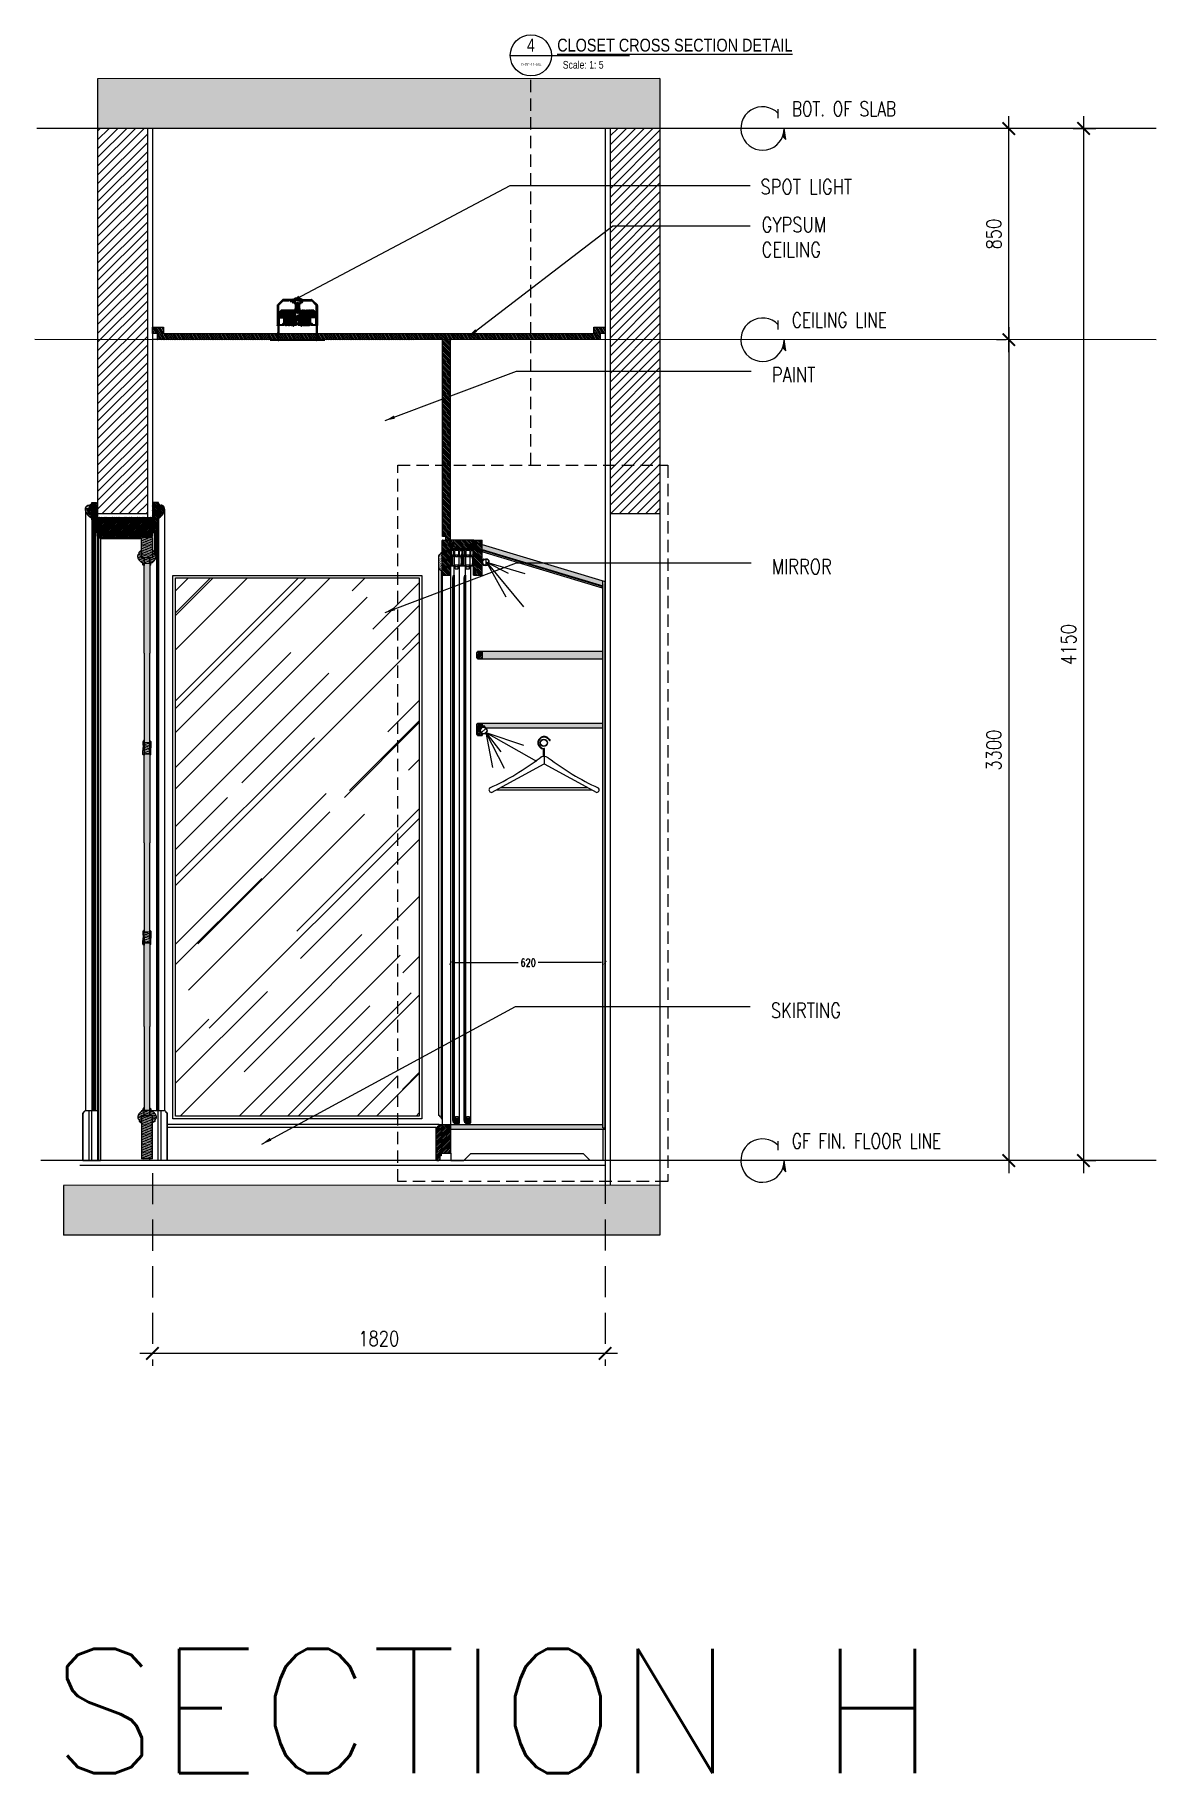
# Model space of a CAD drawing. Header units: inches. Extents: x -12478 to 399182, y -23212 to 525552.
# Drawn here: x 101635 to 106142, y -11534 to -4544 of the extents above; entities that cross this region are included whole.
import ezdxf
from ezdxf.enums import TextEntityAlignment as Align

# ---------------------------------------------------------------- set-up
doc = ezdxf.new("R2010")
doc.units = ezdxf.units.IN
doc.header["$LTSCALE"] = 1000
doc.header["$MEASUREMENT"] = 0
for name, pattern in [('DASHDOT', [1, 0.5, -0.25, 0, -0.25]), ('DASHED', [0.75, 0.5, -0.25]), ('HIDDEN', [0.375, 0.25, -0.125]), ('HIDDEN2', [0.1875, 0.125, -0.0625])]:
    doc.linetypes.add(name, pattern=pattern)
for name, color, linetype, lineweight in [('05 Menuiserie Vue', 4, 'Continuous', 25), ('06 Menuiserie Coupe', 113, 'Continuous', 25), ('08 Aménagements intérieurs', 143, 'Continuous', 18), ('10 Décors et Achures', 54, 'Continuous', 5), ('11 Quincaillerie', 121, 'Continuous', 15), ('13 Miroiterie', 51, 'Continuous', 25), ('CLA-DIM', 8, 'Continuous', 18), ('CQ Gypsum Hatch', 8, 'Continuous', 20), ('CQ Lighting', 5, 'Continuous', 0), ('CQ Wood', 30, 'Continuous', 0), ('CQ wooh hatch', 8, 'HIDDEN', 18), ('Electricité', 31, 'Continuous', 20), ('Glass Mirror', 4, 'Continuous', 0), ('Glass-Mirror', 4, 'Continuous', 0), ('ID-NOTES', 3, 'Continuous', 0), ('Sanitaire', 253, 'Continuous', 0), ('SM-I-1-Red', 1, 'Continuous', 9), ('SM-I-8-Gray', 8, 'Continuous', 9)]:
    doc.layers.add(name, color=color, linetype=linetype, lineweight=lineweight)
for name, color, linetype in [('8', 8, 'Continuous'), ('A-DIM', 9, 'Continuous'), ('A-Hidden', 8, 'HIDDEN'), ('A-TEXT', 7, 'Continuous'), ('CLA-SECTION', 6, 'Continuous'), ('CQ Grg Gypsum', 41, 'Continuous'), ('CQ Light Elevation', 4, 'Continuous'), ('CQ SPOT DETAILS', 40, 'Continuous'), ('CQ Wood Section', 60, 'Continuous'), ('CQ wood skirting elevation', 32, 'Continuous'), ('Layer1', 1, 'Continuous'), ('Layer3', 3, 'Continuous'), ('Layer7', 8, 'Continuous'), ('WOOD', 23, 'Continuous'), ('WOOD 01', 34, 'Continuous')]:
    doc.layers.add(name, color=color, linetype=linetype)
doc.styles.add('ARIAL', font='arial.ttf')
doc.styles.add('grid_250', font='romans.shx', dxfattribs={"width": 0.75, "height": 0.75})
doc.styles.add('ID-ROMANS', font='romans.shx', dxfattribs={"width": 0.8})
doc.styles.add('ROMANS', font='romans', dxfattribs={"height": 0.2})
doc.styles.add('ST-DIM', font='romans.shx', dxfattribs={"width": 0.8})
doc.styles.add('ZZ-Dim All', font='romans.shx', dxfattribs={"width": 0.8})
doc.dimstyles.new('DIM 0200', dxfattribs={"dimscale": 200, "dimtxt": 1, "dimasz": 0.8, "dimexe": 0.5, "dimexo": 1, "dimgap": 0.4, "dimtad": 1, "dimdec": 0, "dimrnd": 10, "dimdsep": 46, "dimtxsty": 'ZZ-Dim All', "dimblk1": 'ARCHTICK', "dimblk2": 'ARCHTICK', "dimsah": 1, "dimcen": 1, "dimdle": 0.5, "dimclrd": 256, "dimclre": 256, "dimclrt": 256, "dimadec": 0, "dimazin": 2, "dimtfac": 1, "dimtdec": 0, "dimtix": 1, "dimtmove": 2, "dimatfit": 2, "dimfxl": 1, "dimfxlon": 1, "dimtolj": 1, "dimtzin": 0, "dimlwd": -1, "dimlwe": -1, "dimarcsym": 0})
doc.dimstyles.new('DIM-100', dxfattribs={"dimscale": 50, "dimtxt": 1.25, "dimasz": 1, "dimexe": 1, "dimexo": 1, "dimgap": 0.6, "dimtad": 1, "dimdec": 0, "dimrnd": 5, "dimdsep": 46, "dimtxsty": 'ZZ-Dim All', "dimblk1": 'ARCHTICK', "dimblk2": 'ARCHTICK', "dimsah": 1, "dimcen": 1, "dimdle": 1, "dimclrd": 256, "dimclre": 8, "dimclrt": 256, "dimazin": 2, "dimtfac": 1, "dimtdec": 0, "dimtix": 1, "dimtmove": 2, "dimatfit": 2, "dimfxl": 0.1, "dimtolj": 1, "dimtzin": 0, "dimlwd": -1, "dimlwe": -1, "dimarcsym": 0})
doc.dimstyles.new('IDS-DIM', dxfattribs={"dimtxt": 3, "dimasz": 1.5, "dimexe": 0.55, "dimexo": 2, "dimgap": 1, "dimtad": 0, "dimdec": 0, "dimzin": 0, "dimdsep": 46, "dimtxsty": 'ST-DIM', "dimblk1": '_ArchTick 11', "dimblk2": '_ArchTick 11', "dimsah": 1, "dimcen": 2.2, "dimdle": 0.0015, "dimclrd": 256, "dimclre": 256, "dimclrt": 3, "dimadec": 1, "dimazin": 0, "dimtfac": 1, "dimtdec": 0, "dimtix": 1, "dimtofl": 0, "dimtmove": 1, "dimatfit": 0, "dimfxl": 1, "dimtolj": 1, "dimtzin": 0, "dimarcsym": 0})
pattern_1 = [(142.5, (-11857.0375, -20623.658), (0.16000313, 4.89413237), [0, -3.8608, 0, -4.318, 0, -4.1275]), (172.5, (-11857.0375, -20623.658), (-4.49523283, 7.168251), [0, -2.0828, 0, -3.4798, 0, -1.3335]), (212.5, (-11853.9133, -20623.658), (-7.9099237, 0.01437185), [0, -1.27, 0, -4.572, 0, -5.969]), (222.5, (-11853.913, -20623.658), (-7.63556452, 2.22929323), [0, -0.635, 0, -2.9972, 0, -3.429])]
pattern_2 = [(135, (47751.024, -1.6597), (-3.5355339, -3.5355339), [])]
pattern_3 = [(142.5, (-30722.4144, -20623.658), (0.16000313, 4.89413237), [0, -3.8608, 0, -4.318, 0, -4.1275]), (172.5, (-30722.4144, -20623.658), (-4.49523283, 7.168251), [0, -2.0828, 0, -3.4798, 0, -1.3335]), (212.5, (-30719.29, -20623.658), (-7.9099237, 0.01437185), [0, -1.27, 0, -4.572, 0, -5.969]), (222.5, (-30719.29, -20623.658), (-7.63556452, 2.22929323), [0, -0.635, 0, -2.9972, 0, -3.429])]
pattern_4 = [(45, (-7924.5717, 13120.5817), (3.5, -3.5), [])]
pattern_5 = [(165, (-29755.059, 9202.321), (-1.617619, -6.0370364), [])]
pattern_6 = [(165, (-29755.059, 9293.314), (-1.617619, -6.0370364), [])]

msp = doc.modelspace()

# ---------------------------------------------------------------- texts
at = {"layer": 'A-TEXT', "style": 'ROMANS'}
msp.add_text('SECTION H', height=500, dxfattribs=at).set_placement((101700.7, -11534.1, 0))
at = {"layer": 'ID-NOTES', "style": 'grid_250', "width": 0.75}
for s, p in [('BOT. OF SLAB ', (104677.4, -4871.7, -536.9)), ('CEILING LINE', (104677.4, -5721.2, -536.9)), ('GF FIN. FLOOR LINE', (104677.4, -9021.7, -536.9))]:
    msp.add_text(s, height=60, rotation=360, dxfattribs=at).set_placement(p)
at = {"layer": 'ID-NOTES', "char_height": 60, "attachment_point": 1, "style": 'ID-ROMANS'}
for s, insert, width in [('SPOT LIGHT', (104551.2, -5125.1, 375.8), 771.843), ('GYPSUM CEILING', (104555.7, -5277.6, 0), 372.147)]:
    msp.add_mtext(s, dxfattribs=dict(at, insert=insert, width=width))
at = {"layer": 'ID-NOTES', "color": 3, "char_height": 60, "width": 815.203, "attachment_point": 1, "style": 'ID-ROMANS'}
for s, insert in [('\\pxql,t16;{\\C256;PAINT}', (104597.1, -5881, 1127.5)), ('\\pxql,t16;{\\C256;MIRROR}', (104597.1, -6652.3, 1127.5)), ('\\pxt16;{\\C256;SKIRTING}', (104592.9, -8436.6, 1127.5))]:
    msp.add_mtext(s, dxfattribs=dict(at, insert=insert))

# ---------------------------------------------------------------- blocks, each defined once
blk = doc.blocks.new('rai Lampes navettes AGA coupe')
at = {"lineweight": 9}
for p, q in [((-12, 4.5), (-12, 13.5)), ((-12, 13.5), (12, 13.5)), ((-11, 4.5), (-11, 13.5)), ((-11, 4.5), (-8, 4.5)), ((-11, 3.5), (-8, 3.5)), ((-7, 1), (-7, 2.5)), ((-6, 1), (-6, 2.5)), ((-6, 1), (6, 1)), ((-6, 0), (6, 0)), ((6, 1), (6, 2.5)), ((7, 1), (7, 2.5)), ((8, 4.5), (11, 4.5)), ((8, 3.5), (11, 3.5)), ((11, 4.5), (11, 13.5)), ((12, 4.5), (12, 13.5))]:
    blk.add_line(p, q, dxfattribs=at)
for centre, radius, start, end in [((0, 14.5), 13.5, 0, 180), ((-12.8, 14.5), 0.75, 180, 0), ((0, 14.5), 12, 0, 180), ((-12.4, 14), 0.632, 307.7009, 52.2991), ((-11, 4.5), 1, 180, 270), ((-8, 2.5), 2, 0, 90), ((-8, 2.5), 1, 0, 90), ((-6, 1), 1, 180, 270), ((8, 2.5), 2, 90, 180), ((6, 1), 1, 270, 0), ((8, 2.5), 1, 90, 180), ((11, 4.5), 1, 270, 0), ((12.4, 14), 0.632, 127.7009, 232.2991), ((12.8, 14.5), 0.75, 180, 0)]:
    blk.add_arc(centre, radius, start, end, dxfattribs=at)
blk = doc.blocks.new('Cintre bois')
for p, q in [((16.4, 15.6), (20.9, 11.1)), ((18.1, 17.3), (22.8, 13.1)), ((23.7, 12.2), (23.7, 12.2)), ((-2, -55), (-2, -26.8)), ((0, -55), (0, -85)), ((2, -55), (2, -24.7)), ((-211.4, -199.2), (0, -85)), ((0, -85), (211.4, -199.2)), ((-192.9, -189.2), (192.9, -189.2)), ((-174.3, -179.2), (174.3, -179.2))]:
    blk.add_line(p, q)
for centre, radius, start, end in [((0, 0), 25.1, 43.68189, 261.50569), ((0, 0), 22.7, 43.68189, 270), ((22.8, 11.2), 1.83, 183.87265, 88.609), ((-660.6, 780.2), 1058.7, 294.7509, 307.48264), ((0, -85), 30, 56.88866, 123.11134), ((-4, -26.8), 2, 0, 81.50569), ((0, -24.7), 2, 0, 90), ((660.6, 780.2), 1058.7, 232.51736, 245.2491), ((-211.4, -189.2), 10, 123.11134, 270), ((211.4, -189.2), 10, 270, 56.88866)]:
    blk.add_arc(centre, radius, start, end)
blk = doc.blocks.new('_ArchTick 11')
at = {"color": 0, "linetype": 'ByBlock', "const_width": 0.15}
blk.add_lwpolyline([(-0.5, -0.5), (0.5, 0.5)], dxfattribs=at)
blk = doc.blocks.new('*D787')
at = {"layer": 'CLA-DIM', "lineweight": -2, "transparency": 16777216}
for p, q in [((103307.5, -8905.3), (103307.5, -8269.3)), ((103322.5, -8274.8), (103577.2, -8274.8)), ((103912.4, -8274.8), (103657.8, -8274.8)), ((103927.4, -8905.3), (103927.4, -8269.3))]:
    blk.add_line(p, q, dxfattribs=at)
at = {"layer": 'Defpoints', "color": 0, "transparency": 16777216}
for p in [(103307.5, -8274.8), (103307.5, -8925.3), (103927.4, -8925.3)]:
    blk.add_point(p, dxfattribs=at)
at = {"layer": 'CLA-DIM', "lineweight": -2, "transparency": 16777216, "xscale": 15, "yscale": 15, "zscale": 15, "rotation": 180}
blk.add_blockref('_ArchTick 11', (103307.5, -8274.8), dxfattribs=at)
at = {"layer": 'CLA-DIM', "lineweight": -2, "transparency": 16777216, "xscale": 15, "yscale": 15, "zscale": 15}
blk.add_blockref('_ArchTick 11', (103927.4, -8274.8), dxfattribs=at)
at = {"layer": 'CLA-DIM', "color": 3, "transparency": 16777216, "insert": (103617.5, -8274.8), "char_height": 30, "attachment_point": 5, "style": 'ST-DIM'}
blk.add_mtext('\\A1;620', dxfattribs=at)
blk = doc.blocks.new('H04')
for p, q in [((-0.37, -1.47), (-0.32, -1.47)), ((-0.37, -2.29), (-0.32, -2.29)), ((0.34, -0.96), (-0.34, -0.96)), ((-0.25, -3.13), (-0.25, -2.53)), ((0.25, -3.13), (0.25, -2.53)), ((0.38, -1.47), (0.33, -1.47)), ((0.38, -2.29), (0.33, -2.29)), ((-0.25, -3.13), (0.25, -3.13))]:
    blk.add_line(p, q)
blk.add_lwpolyline([(0.34, -0.21), (-0.34, -0.21), (-0.34, -1.13), (-0.54, -1.13, 0.414214), (-0.73, -1.33), (-0.73, -1.5), (-0.77, -1.5), (-0.77, -2.29), (-0.73, -2.29), (-0.73, -2.4, 0.414214), (-0.54, -2.59), (-0.42, -2.59), (-0.42, -2.69), (-0.88, -2.69), (-0.88, 0), (-0.77, 0), (-0.77, -0.03), (-0.7, -0.03), (-0.7, 0), (0.7, 0), (0.7, -0.03), (0.77, -0.03), (0.77, 0), (0.88, 0), (0.88, -2.69), (0.42, -2.69), (0.42, -2.59), (0.54, -2.59, 0.414214), (0.73, -2.4), (0.73, -2.29), (0.77, -2.29), (0.77, -1.5), (0.73, -1.5), (0.73, -1.33, 0.414214), (0.54, -1.13), (0.34, -1.13), (0.34, -0.21), (-0.35, -0.21)], format="xyb")
for points in [[(-0.46, -1.09), (-0.46, -0.21), (-0.81, -0.21), (-0.81, -0.86), (-0.71, -0.86), (-0.71, -0.93), (-0.81, -0.93), (-0.81, -1.09), (-0.65, -1.09), (-0.65, -0.99), (-0.59, -0.99), (-0.59, -1.09), (-0.46, -1.09)], [(0.2, -1.11), (0.33, -1.11), (0.33, -2.53), (-0.32, -2.53), (-0.32, -1.11), (-0.2, -1.11)], [(-0.2, -0.96), (-0.2, -1.19), (0.2, -1.19), (0.2, -0.96)], [(0.46, -1.09), (0.46, -0.21), (0.81, -0.21), (0.81, -0.86), (0.71, -0.86), (0.71, -0.93), (0.81, -0.93), (0.81, -1.09), (0.65, -1.09), (0.65, -0.99), (0.59, -0.99), (0.59, -1.09), (0.46, -1.09)]]:
    blk.add_lwpolyline(points)
for points in [[(-0.7, -2.43, 1), (-0.37, -2.43), (-0.37, -1.33, 1), (-0.7, -1.33)], [(0.71, -2.43, -1), (0.38, -2.43), (0.38, -1.33, -1), (0.71, -1.33)]]:
    blk.add_lwpolyline(points, format="xyb", close=True)
blk = doc.blocks.new('A$C28B527D2')
at = {"layer": 'SM-I-8-Gray'}
blk.add_lwpolyline([(-10.6, 0), (10.6, 0), (10.6, 2.9), (-10.6, 2.9)], close=True, dxfattribs=at)
blk.add_lwpolyline([(-3, 21.7), (-3, 2.9), (3, 2.9), (3, 21.7, 0.414214), (0.5, 24.2), (-0.5, 24.2, 0.414214)], format="xyb", close=True, dxfattribs=at)
blk = doc.blocks.new('_ARCHTICK')
at = {"color": 0, "linetype": 'ByBlock', "const_width": 0.15}
blk.add_lwpolyline([(-0.5, -0.5), (0.5, 0.5)], dxfattribs=at)
blk = doc.blocks.new('*D783')
at = {"layer": 'A-DIM', "transparency": 16777216}
blk.add_line((105549.2, -5720.1), (105549.2, -9120.6), dxfattribs=at)
at = {"layer": 'A-DIM', "color": 8, "linetype": 'HIDDEN2', "transparency": 16777216}
for p, q in [((105538.9, -5770.1), (105499.2, -5770.1)), ((105538.9, -9070.6), (105499.2, -9070.6))]:
    blk.add_line(p, q, dxfattribs=at)
at = {"layer": 'Defpoints', "color": 0, "transparency": 16777216}
for p in [(105588.9, -5770.1, 0), (105549.2, -9070.6), (105588.9, -9070.6, 0)]:
    blk.add_point(p, dxfattribs=at)
at = {"layer": 'A-DIM', "transparency": 16777216, "xscale": 50, "yscale": 50, "zscale": 50}
for p, rotation in [((105549.2, -5770.1), 90), ((105549.2, -9070.6), 270)]:
    blk.add_blockref('_ARCHTICK', p, dxfattribs=dict(at, rotation=rotation))
at = {"layer": 'A-DIM', "color": 3, "transparency": 16777216, "insert": (105489.2, -7420.4), "char_height": 60, "attachment_point": 5, "rotation": 90, "style": 'ZZ-Dim All'}
blk.add_mtext('\\A1;3300', dxfattribs=at)
blk = doc.blocks.new('*D784')
at = {"layer": 'A-DIM', "transparency": 16777216}
blk.add_line((105849.5, -4870.6), (105849.5, -9120.6), dxfattribs=at)
at = {"layer": 'A-DIM', "color": 8, "linetype": 'HIDDEN2', "transparency": 16777216}
for p, q in [((105808.2, -4920.6), (105899.5, -4920.6)), ((105861.7, -9070.6), (105899.5, -9070.6))]:
    blk.add_line(p, q, dxfattribs=at)
at = {"layer": 'Defpoints', "color": 0, "transparency": 16777216}
for p in [(105758.2, -4920.6, 0), (105811.7, -9070.6, 0), (105849.5, -9070.6)]:
    blk.add_point(p, dxfattribs=at)
at = {"layer": 'A-DIM', "transparency": 16777216, "xscale": 50, "yscale": 50, "zscale": 50}
for p, rotation in [((105849.5, -4920.6), 90), ((105849.5, -9070.6), 270)]:
    blk.add_blockref('_ARCHTICK', p, dxfattribs=dict(at, rotation=rotation))
at = {"layer": 'A-DIM', "color": 3, "transparency": 16777216, "insert": (105789.5, -6995.6), "char_height": 60, "attachment_point": 5, "rotation": 90, "style": 'ZZ-Dim All'}
blk.add_mtext('\\A1;4150', dxfattribs=at)
blk = doc.blocks.new('*D785')
at = {"layer": 'A-DIM', "transparency": 16777216}
blk.add_line((105549.2, -5820.1), (105549.2, -4870.6), dxfattribs=at)
at = {"layer": 'Defpoints', "color": 0, "transparency": 16777216}
for p in [(105549.2, -4920.6, 0), (105549.2, -4920.6), (105549.2, -5770.1, 0)]:
    blk.add_point(p, dxfattribs=at)
at = {"layer": 'A-DIM', "transparency": 16777216, "xscale": 50, "yscale": 50, "zscale": 50}
for p, rotation in [((105549.2, -4920.6), 90), ((105549.2, -5770.1), 270)]:
    blk.add_blockref('_ARCHTICK', p, dxfattribs=dict(at, rotation=rotation))
at = {"layer": 'A-DIM', "color": 3, "transparency": 16777216, "insert": (105489.2, -5345.4), "char_height": 60, "attachment_point": 5, "rotation": 90, "style": 'ZZ-Dim All'}
blk.add_mtext('\\A1;850', dxfattribs=at)
blk = doc.blocks.new('arrow01')
at = {"layer": 'Layer1'}
blk.add_hatch(color=256, dxfattribs=at).paths.add_polyline_path([(7, -44.7), (0, 0), (-6.2, -32.4)])
at = {"layer": 'Layer1', "elevation": 375.8}
blk.add_lwpolyline([(7, -44.7), (0, 0), (-6.2, -32.4)], close=True, dxfattribs=at)
at = {"layer": 'Layer7'}
blk.add_line((-24, 41.5), (-24, 77.7), dxfattribs=at)
blk.add_arc((-87.3, 0), 87.3, 43.48997, 0, dxfattribs=at)
blk = doc.blocks.new('T.HC0E0.HQ12 side 2')
at = {"layer": 'CQ Lighting', "color": 1, "lineweight": 35}
for p, q in [((441923.4, 518956.3), (441923.4, 518875.9)), ((441943.6, 518977.9), (441924.4, 518958.8)), ((441925.4, 518956.3), (441925.4, 518875.9)), ((441945, 518976.5), (441925.8, 518957.4)), ((441926.4, 518925.7), (441926.4, 518956.3)), ((441926.6, 518956.7), (441945.7, 518975.8)), ((442003.3, 518978.9), (441946, 518978.9)), ((442003.3, 518976.9), (441946, 518976.9)), ((441946, 518975.9), (441966.5, 518975.9)), ((442003.3, 518978.9), (442060.6, 518978.9)), ((442003.3, 518976.9), (442060.6, 518976.9)), ((442060.6, 518975.9), (442040.1, 518975.9)), ((442080.1, 518956.7), (442060.9, 518975.8)), ((442061.6, 518976.5), (442080.8, 518957.4)), ((442063.1, 518977.9), (442082.2, 518958.8)), ((442080.2, 518925.7), (442080.2, 518956.3)), ((442081.2, 518956.3), (442081.2, 518875.9)), ((442083.2, 518956.3), (442083.2, 518875.9)), ((441928.9, 518907.9), (441928.6, 518877.6)), ((441929.3, 518907.9), (441949.4, 518907.9)), ((441933.3, 518931), (441933.3, 518907.9)), ((441933.5, 518931), (441933.5, 518907.9)), ((441933.6, 518907.9), (441933.6, 518931)), ((441934, 518931), (441934, 518907.9)), ((441934.1, 518907.9), (441934.1, 518931)), ((441935, 518931), (441935, 518907.9)), ((441935.1, 518907.9), (441935.1, 518931)), ((441936.4, 518931), (441936.4, 518907.9)), ((441936.6, 518907.9), (441936.6, 518931)), ((441938.3, 518931), (441938.3, 518907.9)), ((441938.5, 518907.9), (441938.5, 518931)), ((441940.1, 518931), (441940.1, 518907.9)), ((441940.3, 518907.9), (441940.3, 518931)), ((441942.1, 518931), (441942.1, 518907.9)), ((441942.4, 518907.9), (441942.4, 518931)), ((441945, 518931), (441945, 518907.9)), ((441945.3, 518907.9), (441945.3, 518931)), ((441948.2, 518931), (441948.2, 518907.9)), ((441948.6, 518907.9), (441948.6, 518931)), ((441950.2, 518877.6), (441950.1, 518907.2)), ((441951.8, 518931), (441951.8, 518907.9)), ((441952.2, 518907.9), (441952.2, 518931)), ((441953.8, 518877.6), (441953.9, 518907.2)), ((441954.9, 518907.9), (441955.2, 518877.6)), ((441955.8, 518931), (441955.8, 518883.5)), ((441956.2, 518883.5), (441956.2, 518931)), ((441959.2, 518931), (441959.2, 518883.5)), ((441959.6, 518883.5), (441959.6, 518931)), ((441963.6, 518931), (441963.6, 518883.5)), ((441964.1, 518883.5), (441964.1, 518931)), ((441968.4, 518931), (441968.4, 518883.5)), ((441968.9, 518883.5), (441968.9, 518931)), ((441972.4, 518931), (441972.4, 518883.5)), ((441972.9, 518883.5), (441972.9, 518931)), ((441977.6, 518931), (441977.6, 518883.5)), ((441978.1, 518883.5), (441978.1, 518931)), ((441983, 518931), (441983, 518883.5)), ((441983.5, 518883.5), (441983.5, 518931)), ((441988.6, 518931), (441988.6, 518883.5)), ((441989.1, 518883.5), (441989.1, 518931)), ((441994.3, 518887.7), (441994.3, 518936.8)), ((442012.3, 518887.7), (442012.3, 518936.8)), ((442017.6, 518883.5), (442017.6, 518931)), ((442018.1, 518931), (442018.1, 518883.5)), ((442023.1, 518883.5), (442023.1, 518931)), ((442023.6, 518931), (442023.6, 518883.5)), ((442028.5, 518883.5), (442028.5, 518931)), ((442029, 518931), (442029, 518883.5)), ((442033.7, 518883.5), (442033.7, 518931)), ((442034.2, 518931), (442034.2, 518883.5)), ((442037.8, 518883.5), (442037.8, 518931)), ((442038.2, 518931), (442038.2, 518883.5)), ((442042.5, 518883.5), (442042.5, 518931)), ((442043, 518931), (442043, 518883.5)), ((442047, 518883.5), (442047, 518931)), ((442047.5, 518931), (442047.5, 518883.5)), ((442050.5, 518883.5), (442050.5, 518931)), ((442050.9, 518931), (442050.9, 518883.5)), ((442051.7, 518907.9), (442051.5, 518877.6)), ((442052.8, 518877.6), (442052.7, 518907.2)), ((442054.4, 518907.9), (442054.4, 518931)), ((442054.8, 518931), (442054.8, 518907.9)), ((442056.4, 518877.6), (442056.5, 518907.2)), ((442077.3, 518907.9), (442057.2, 518907.9)), ((442058.1, 518907.9), (442058.1, 518931)), ((442058.4, 518931), (442058.4, 518907.9)), ((442061.3, 518907.9), (442061.3, 518931)), ((442061.6, 518931), (442061.6, 518907.9)), ((442064.3, 518907.9), (442064.3, 518931)), ((442064.5, 518931), (442064.5, 518907.9)), ((442066.3, 518907.9), (442066.3, 518931)), ((442066.5, 518931), (442066.5, 518907.9)), ((442068.1, 518907.9), (442068.1, 518931)), ((442068.3, 518931), (442068.3, 518907.9)), ((442070, 518907.9), (442070, 518931)), ((442070.2, 518931), (442070.2, 518907.9)), ((442071.5, 518907.9), (442071.5, 518931)), ((442071.6, 518931), (442071.6, 518907.9)), ((442072.5, 518907.9), (442072.5, 518931)), ((442072.6, 518931), (442072.6, 518907.9)), ((442073, 518907.9), (442073, 518931)), ((442073.1, 518931), (442073.1, 518907.9)), ((442073.3, 518931), (442073.3, 518907.9)), ((442077.7, 518907.9), (442078, 518877.6)), ((441895.3, 518818.7), (441999.9, 518818.7)), ((441895.3, 518817.7), (441999.9, 518817.7)), ((441925.5, 518877.6), (441925, 518820.2)), ((441950.7, 518877.6), (441928.5, 518877.6)), ((442078.2, 518816.9), (441928.5, 518816.9)), ((441983.8, 518877.6), (441953.4, 518877.6)), ((442006.7, 518818.7), (442111.3, 518818.7)), ((442006.7, 518817.7), (442111.3, 518817.7)), ((442053.3, 518877.6), (442022.8, 518877.6)), ((442078.2, 518877.6), (442056, 518877.6)), ((442081.1, 518877.6), (442081.6, 518820.2))]:
    blk.add_line(p, q, dxfattribs=at)
at = {"layer": 'CQ Lighting', "color": 1, "lineweight": 13, "ltscale": 0.008334}
for p, q in [((441925.7, 518956.3), (441925.4, 518956.3)), ((441925.8, 518957.4), (441926.1, 518957.1)), ((441945.2, 518976.2), (441945, 518976.5)), ((441946, 518976.9), (441946, 518976.6)), ((441966.5, 518976.9), (441966.5, 518976.6)), ((442040.1, 518976.9), (442040.1, 518976.6)), ((442060.6, 518976.9), (442060.6, 518976.6)), ((442061.4, 518976.2), (442061.6, 518976.5)), ((442080.8, 518957.4), (442080.5, 518957.1)), ((442080.9, 518956.3), (442081.2, 518956.3)), ((441925.4, 518925.7), (441925.7, 518925.7)), ((442081.2, 518925.7), (442080.9, 518925.7))]:
    blk.add_line(p, q, dxfattribs=at)
at = {"layer": 'CQ Lighting', "color": 1, "lineweight": 13, "ltscale": 0.016666}
for p, q in [((441925.7, 518956.3), (441926.4, 518956.3)), ((441966.5, 518975.9), (441966.5, 518976.6)), ((442040.1, 518975.9), (442040.1, 518976.6)), ((442080.9, 518956.3), (442080.2, 518956.3)), ((441926.4, 518925.7), (441925.7, 518925.7)), ((442080.2, 518925.7), (442080.9, 518925.7))]:
    blk.add_line(p, q, dxfattribs=at)
at = {"layer": 'CQ Lighting', "color": 1, "lineweight": 13}
for p, q in [((441925.7, 518956.3), (441925.7, 518925.7)), ((441945.2, 518976.2), (441926.1, 518957.1)), ((441966.5, 518976.6), (441946, 518976.6)), ((442040.1, 518976.6), (442060.6, 518976.6)), ((442061.4, 518976.2), (442080.5, 518957.1)), ((442080.9, 518956.3), (442080.9, 518925.7)), ((441929.3, 518907.9), (441929.3, 518877.6)), ((441950.5, 518877.6), (441950.3, 518906.9)), ((441953.5, 518877.6), (441953.7, 518906.9)), ((442053.1, 518877.6), (442052.9, 518906.9)), ((442056.1, 518877.6), (442056.3, 518906.9)), ((442077.3, 518907.9), (442077.3, 518877.6)), ((441928.5, 518877.6), (441928.5, 518820.2)), ((441928.5, 518820.2), (442078.2, 518820.2)), ((442078.2, 518877.6), (442078.2, 518820.2))]:
    blk.add_line(p, q, dxfattribs=at)
at = {"layer": 'CQ Lighting', "color": 1, "lineweight": 13, "ltscale": 0.016667}
for p, q in [((441926.6, 518956.7), (441926.1, 518957.1)), ((441945.2, 518976.2), (441945.7, 518975.8)), ((441946, 518975.9), (441946, 518976.6)), ((442060.6, 518975.9), (442060.6, 518976.6)), ((442061.4, 518976.2), (442060.9, 518975.8)), ((442080.1, 518956.7), (442080.5, 518957.1))]:
    blk.add_line(p, q, dxfattribs=at)
at = {"layer": 'CQ Lighting', "color": 1, "lineweight": 13, "ltscale": 0.055276}
for p, q in [((441966.5, 518976.6), (441968.7, 518976.6)), ((442040.1, 518976.6), (442037.9, 518976.6))]:
    blk.add_line(p, q, dxfattribs=at)
at = {"layer": 'CQ Lighting', "color": 1, "lineweight": 35, "ltscale": 0.009338}
for p, q in [((441982.4, 518976.9), (441982.1, 518976.9)), ((441982.4, 518971.9), (441982.1, 518971.9)), ((442024.6, 518976.9), (442024.2, 518976.9)), ((442024.6, 518971.9), (442024.2, 518971.9))]:
    blk.add_line(p, q, dxfattribs=at)
at = {"layer": 'CQ Lighting', "color": 1, "lineweight": 35, "ltscale": 0.125}
for p, q in [((441982.1, 518971.9), (441982.1, 518976.9)), ((441999.2, 518963.8), (441994.2, 518963.8)), ((442012.4, 518963.8), (442007.4, 518963.8)), ((442024.6, 518971.9), (442024.6, 518976.9)), ((441999.8, 518900.2), (441999.8, 518905.2)), ((442005.8, 518914.9), (442000.8, 518914.9)), ((442006.8, 518905.2), (442006.8, 518900.2))]:
    blk.add_line(p, q, dxfattribs=at)
at = {"layer": 'CQ Lighting', "color": 1, "lineweight": 35, "ltscale": 0.147963}
for p, q in [((441988.2, 518971.9), (441982.3, 518971.9)), ((442022.2, 518971.9), (442016.3, 518971.9))]:
    blk.add_line(p, q, dxfattribs=at)
at = {"layer": 'CQ Lighting', "color": 1, "lineweight": 35, "ltscale": 0.047785}
for p, q in [((441982.5, 518970), (441982.3, 518971.9)), ((441990.1, 518970), (441990.3, 518971.9)), ((442016.5, 518970), (442016.3, 518971.9)), ((442024.1, 518970), (442024.3, 518971.9))]:
    blk.add_line(p, q, dxfattribs=at)
at = {"layer": 'CQ Lighting', "color": 1, "lineweight": 35, "ltscale": 0.061401}
for p, q in [((441984.9, 518976.9), (441982.4, 518976.9)), ((441984.9, 518971.9), (441982.4, 518971.9)), ((442024.2, 518976.9), (442021.7, 518976.9)), ((442024.2, 518971.9), (442021.7, 518971.9))]:
    blk.add_line(p, q, dxfattribs=at)
at = {"layer": 'CQ Lighting', "color": 1, "lineweight": 13, "ltscale": 0.125}
for p, q in [((441982.4, 518971.9), (441982.4, 518976.9)), ((441984.9, 518971.9), (441984.9, 518976.9)), ((442021.7, 518971.9), (442021.7, 518976.9)), ((442024.2, 518971.9), (442024.2, 518976.9))]:
    blk.add_line(p, q, dxfattribs=at)
at = {"layer": 'CQ Lighting', "color": 1, "lineweight": 35, "ltscale": 0.14026}
for p, q in [((441988.1, 518970), (441982.5, 518970)), ((442022.1, 518970), (442016.5, 518970))]:
    blk.add_line(p, q, dxfattribs=at)
at = {"layer": 'CQ Lighting', "color": 1, "lineweight": 35, "ltscale": 0.000206}
for p, q in [((441983.8, 518969.2), (441983.8, 518969.2)), ((441988.8, 518969.2), (441988.8, 518969.2)), ((441988.8, 518969.2), (441988.8, 518969.2)), ((442017.8, 518969.2), (442017.8, 518969.2)), ((442022.8, 518969.2), (442022.8, 518969.2)), ((442022.8, 518969.2), (442022.8, 518969.2))]:
    blk.add_line(p, q, dxfattribs=at)
at = {"layer": 'CQ Lighting', "color": 1, "lineweight": 35, "ltscale": 0.073982}
for p, q in [((441987.3, 518979.9), (441984.3, 518979.9)), ((442021.3, 518979.9), (442018.3, 518979.9))]:
    blk.add_line(p, q, dxfattribs=at)
at = {"layer": 'CQ Lighting', "color": 1, "lineweight": 35, "ltscale": 0.025}
for p, q in [((441984.3, 518978.9), (441984.3, 518979.9)), ((441988.3, 518978.9), (441988.3, 518979.9)), ((442018.3, 518978.9), (442018.3, 518979.9)), ((442022.3, 518978.9), (442022.3, 518979.9)), ((441994.3, 518936.8), (441994.3, 518937.8)), ((441995.3, 518940.4), (441996.3, 518940.4)), ((441998, 518897.2), (441998, 518896.2)), ((442008.6, 518896.2), (442008.6, 518897.2)), ((442012.3, 518936.8), (442012.3, 518937.8)), ((442012.3, 518936.8), (442012.3, 518937.8))]:
    blk.add_line(p, q, dxfattribs=at)
at = {"layer": 'CQ Lighting', "color": 1, "lineweight": 35, "ltscale": 0.20051}
for p, q in [((441984.9, 518976.9), (441992.9, 518976.9)), ((442013.7, 518976.9), (442021.7, 518976.9))]:
    blk.add_line(p, q, dxfattribs=at)
at = {"layer": 'CQ Lighting', "color": 1, "lineweight": 35, "ltscale": 0.178859}
for p, q in [((441984.9, 518971.9), (441992, 518971.9)), ((442014.6, 518971.9), (442021.7, 518971.9))]:
    blk.add_line(p, q, dxfattribs=at)
at = {"layer": 'CQ Lighting', "color": 1, "lineweight": 35, "ltscale": 0.013472}
for p, q in [((441986, 518969.2), (441986, 518968.7)), ((441986.6, 518969.2), (441986.6, 518968.7)), ((442020, 518969.2), (442020, 518968.7)), ((442020.6, 518969.2), (442020.6, 518968.7))]:
    blk.add_line(p, q, dxfattribs=at)
at = {"layer": 'CQ Lighting', "color": 1, "lineweight": 35, "ltscale": 0.013029}
for p, q in [((441986.6, 518969.2), (441986.6, 518968.7)), ((442020.6, 518969.2), (442020.6, 518968.7))]:
    blk.add_line(p, q, dxfattribs=at)
at = {"layer": 'CQ Lighting', "color": 1, "lineweight": 35, "ltscale": 0.013471}
for p, q in [((441986.6, 518968.7), (441986.6, 518969.2)), ((441986.6, 518968.7), (441986.6, 518969.2)), ((442020.6, 518968.7), (442020.6, 518969.2)), ((442020.6, 518968.7), (442020.6, 518969.2))]:
    blk.add_line(p, q, dxfattribs=at)
at = {"layer": 'CQ Lighting', "color": 1, "lineweight": 35, "ltscale": 0.000443}
for p, q in [((441986.6, 518968.7), (441986.6, 518968.7)), ((442020.6, 518968.7), (442020.6, 518968.7))]:
    blk.add_line(p, q, dxfattribs=at)
at = {"layer": 'CQ Lighting', "color": 1, "lineweight": 35, "ltscale": 0.026018}
for p, q in [((441988.3, 518979.9), (441987.3, 518979.9)), ((442022.3, 518979.9), (442021.3, 518979.9))]:
    blk.add_line(p, q, dxfattribs=at)
at = {"layer": 'CQ Lighting', "color": 1, "lineweight": 35, "ltscale": 0.049327}
for p, q in [((441990.1, 518970), (441988.1, 518970)), ((442024.1, 518970), (442022.1, 518970))]:
    blk.add_line(p, q, dxfattribs=at)
at = {"layer": 'CQ Lighting', "color": 1, "lineweight": 35, "ltscale": 0.052037}
for p, q in [((441990.3, 518971.9), (441988.2, 518971.9)), ((442024.3, 518971.9), (442022.2, 518971.9))]:
    blk.add_line(p, q, dxfattribs=at)
at = {"layer": 'CQ Lighting', "color": 1, "lineweight": 35, "ltscale": 0.0125}
for p, q in [((441992.4, 518985.6), (441992.9, 518985.6)), ((441992.4, 518961.4), (441992.9, 518961.4)), ((441998, 518958.3), (441997.5, 518958.3)), ((442009.1, 518958.3), (442008.6, 518958.3)), ((442013.7, 518985.6), (442014.2, 518985.6)), ((442013.7, 518961.4), (442014.2, 518961.4)), ((441927.9, 518892.9), (441928.4, 518892.9)), ((441927.9, 518890.9), (441928.4, 518890.9)), ((441995.3, 518944.3), (441995.8, 518944.3)), ((441995.3, 518944.3), (441995.8, 518944.3)), ((441995.3, 518942.8), (441995.8, 518942.8)), ((441996.3, 518942.8), (441995.8, 518942.8)), ((441997.8, 518905.2), (441997.3, 518905.2)), ((441997.3, 518890.5), (441997.3, 518891)), ((441997.3, 518890.5), (441997.8, 518890.5)), ((441998, 518942.8), (441997.5, 518942.8)), ((441997.8, 518897.2), (441997.8, 518896.7)), ((442001.9, 518913.7), (442001.4, 518913.7)), ((442001.4, 518913.7), (442001.4, 518913.2)), ((442001.9, 518913.2), (442001.4, 518913.2)), ((442001.9, 518912.7), (442001.4, 518912.7)), ((442001.4, 518912.7), (442001.4, 518912.2)), ((442001.9, 518912.2), (442001.4, 518912.2)), ((442001.9, 518911.7), (442001.4, 518911.7)), ((442001.4, 518911.7), (442001.4, 518911.2)), ((442001.9, 518911.2), (442001.4, 518911.2)), ((442001.9, 518886.8), (442001.4, 518886.8)), ((442001.4, 518886.8), (442001.4, 518886.3)), ((442001.9, 518886.3), (442001.4, 518886.3)), ((442001.9, 518885.8), (442001.4, 518885.8)), ((442001.4, 518885.8), (442001.4, 518885.3)), ((442001.9, 518885.3), (442001.4, 518885.3)), ((442001.9, 518884.8), (442001.4, 518884.8)), ((442001.4, 518884.8), (442001.4, 518884.3)), ((442001.9, 518884.3), (442001.4, 518884.3)), ((442001.9, 518913.7), (442001.9, 518913.2)), ((442001.9, 518912.7), (442001.9, 518912.2)), ((442001.9, 518911.7), (442001.9, 518911.2)), ((442001.9, 518886.8), (442001.9, 518886.3)), ((442001.9, 518885.8), (442001.9, 518885.3)), ((442001.9, 518884.8), (442001.9, 518884.3)), ((442002.7, 518942.8), (442002.2, 518942.8)), ((442003, 518913.7), (442002.5, 518913.7)), ((442002.5, 518913.7), (442002.5, 518913.2)), ((442003, 518913.2), (442002.5, 518913.2)), ((442003, 518912.7), (442002.5, 518912.7)), ((442002.5, 518912.7), (442002.5, 518912.2)), ((442003, 518912.2), (442002.5, 518912.2)), ((442003, 518911.7), (442002.5, 518911.7)), ((442002.5, 518911.7), (442002.5, 518911.2)), ((442003, 518911.2), (442002.5, 518911.2)), ((442003, 518886.8), (442002.5, 518886.8)), ((442002.5, 518886.8), (442002.5, 518886.3)), ((442003, 518886.3), (442002.5, 518886.3)), ((442003, 518885.8), (442002.5, 518885.8)), ((442002.5, 518885.8), (442002.5, 518885.3)), ((442003, 518885.3), (442002.5, 518885.3)), ((442003, 518884.8), (442002.5, 518884.8)), ((442002.5, 518884.8), (442002.5, 518884.3)), ((442003, 518884.3), (442002.5, 518884.3)), ((442003, 518913.7), (442003, 518913.2)), ((442003, 518912.7), (442003, 518912.2)), ((442003, 518911.7), (442003, 518911.2)), ((442003, 518886.8), (442003, 518886.3)), ((442003, 518885.8), (442003, 518885.3)), ((442003, 518884.8), (442003, 518884.3)), ((442004.1, 518913.7), (442003.6, 518913.7)), ((442003.6, 518913.7), (442003.6, 518913.2)), ((442004.1, 518913.2), (442003.6, 518913.2)), ((442004.1, 518912.7), (442003.6, 518912.7)), ((442003.6, 518912.7), (442003.6, 518912.2)), ((442004.1, 518912.2), (442003.6, 518912.2)), ((442004.1, 518911.7), (442003.6, 518911.7)), ((442003.6, 518911.7), (442003.6, 518911.2)), ((442004.1, 518911.2), (442003.6, 518911.2)), ((442004.1, 518886.8), (442003.6, 518886.8)), ((442003.6, 518886.8), (442003.6, 518886.3)), ((442004.1, 518886.3), (442003.6, 518886.3)), ((442004.1, 518885.8), (442003.6, 518885.8)), ((442003.6, 518885.8), (442003.6, 518885.3)), ((442004.1, 518885.3), (442003.6, 518885.3)), ((442004.1, 518884.8), (442003.6, 518884.8)), ((442003.6, 518884.8), (442003.6, 518884.3)), ((442004.1, 518884.3), (442003.6, 518884.3)), ((442004.4, 518942.8), (442003.9, 518942.8)), ((442004.1, 518913.7), (442004.1, 518913.2)), ((442004.1, 518912.7), (442004.1, 518912.2)), ((442004.1, 518911.7), (442004.1, 518911.2)), ((442004.1, 518886.8), (442004.1, 518886.3)), ((442004.1, 518885.8), (442004.1, 518885.3)), ((442004.1, 518884.8), (442004.1, 518884.3)), ((442005.2, 518913.7), (442004.7, 518913.7)), ((442004.7, 518913.7), (442004.7, 518913.2)), ((442005.2, 518913.2), (442004.7, 518913.2)), ((442005.2, 518912.7), (442004.7, 518912.7)), ((442004.7, 518912.7), (442004.7, 518912.2)), ((442005.2, 518912.2), (442004.7, 518912.2)), ((442005.2, 518911.7), (442004.7, 518911.7)), ((442004.7, 518911.7), (442004.7, 518911.2)), ((442005.2, 518911.2), (442004.7, 518911.2)), ((442005.2, 518886.8), (442004.7, 518886.8)), ((442004.7, 518886.8), (442004.7, 518886.3)), ((442005.2, 518886.3), (442004.7, 518886.3)), ((442005.2, 518885.8), (442004.7, 518885.8)), ((442004.7, 518885.8), (442004.7, 518885.3)), ((442005.2, 518885.3), (442004.7, 518885.3)), ((442005.2, 518884.8), (442004.7, 518884.8)), ((442004.7, 518884.8), (442004.7, 518884.3)), ((442005.2, 518884.3), (442004.7, 518884.3)), ((442005.2, 518913.7), (442005.2, 518913.2)), ((442005.2, 518912.7), (442005.2, 518912.2)), ((442005.2, 518911.7), (442005.2, 518911.2)), ((442005.2, 518886.8), (442005.2, 518886.3)), ((442005.2, 518885.8), (442005.2, 518885.3)), ((442005.2, 518884.8), (442005.2, 518884.3)), ((442009.1, 518942.8), (442008.6, 518942.8)), ((442008.8, 518905.2), (442009.3, 518905.2)), ((442008.9, 518896.7), (442008.9, 518897.2)), ((442010.8, 518942.8), (442010.3, 518942.8)), ((442010.8, 518944.3), (442011.3, 518944.3)), ((442010.8, 518944.3), (442011.3, 518944.3)), ((442010.8, 518942.8), (442011.3, 518942.8)), ((442078.7, 518892.9), (442078.2, 518892.9)), ((442078.7, 518890.9), (442078.2, 518890.9))]:
    blk.add_line(p, q, dxfattribs=at)
at = {"layer": 'CQ Lighting', "color": 1, "lineweight": 35, "ltscale": 0.1675}
for p, q in [((441992.4, 518985.6), (441992.4, 518978.9)), ((441998.3, 518978.9), (441998.3, 518985.6)), ((442008.3, 518985.6), (442008.3, 518978.9)), ((442014.2, 518985.6), (442014.2, 518978.9))]:
    blk.add_line(p, q, dxfattribs=at)
at = {"layer": 'CQ Lighting', "color": 1, "lineweight": 13, "ltscale": 0.0125}
for p, q in [((441992.9, 518971.4), (441992.4, 518971.4)), ((442014.2, 518971.4), (442013.7, 518971.4)), ((441995.3, 518944), (441995.8, 518944)), ((441995.3, 518944), (441995.8, 518944)), ((441997.5, 518944.8), (441998, 518944.8)), ((441998, 518944.3), (441998, 518944.8)), ((442002.2, 518944.3), (442002.2, 518944.8)), ((442002.2, 518944.8), (442002.7, 518944.8)), ((442003.9, 518944.8), (442004.4, 518944.8)), ((442004.4, 518944.3), (442004.4, 518944.8)), ((442008.6, 518944.3), (442008.6, 518944.8)), ((442008.6, 518944.8), (442009.1, 518944.8)), ((442010.8, 518944), (442011.3, 518944)), ((442010.8, 518944), (442011.3, 518944))]:
    blk.add_line(p, q, dxfattribs=at)
at = {"layer": 'CQ Lighting', "color": 1, "lineweight": 35, "ltscale": 0.25}
for p, q in [((441992.4, 518971.4), (441992.4, 518961.4)), ((442008.3, 518961.3), (441998.3, 518961.3)), ((442014.2, 518971.4), (442014.2, 518961.4))]:
    blk.add_line(p, q, dxfattribs=at)
at = {"layer": 'CQ Lighting', "color": 1, "lineweight": 35, "ltscale": 0.135001}
for p, q in [((441992.9, 518985.6), (441998.3, 518985.6)), ((442008.3, 518985.6), (442013.7, 518985.6))]:
    blk.add_line(p, q, dxfattribs=at)
at = {"layer": 'CQ Lighting', "color": 1, "lineweight": 13, "ltscale": 0.1675}
for p, q in [((441992.9, 518985.6), (441992.9, 518978.9)), ((442013.7, 518985.6), (442013.7, 518978.9))]:
    blk.add_line(p, q, dxfattribs=at)
at = {"layer": 'CQ Lighting', "color": 1, "lineweight": 13, "ltscale": 0.25}
for p, q in [((441992.9, 518971.4), (441992.9, 518961.4)), ((442013.7, 518971.4), (442013.7, 518961.4))]:
    blk.add_line(p, q, dxfattribs=at)
at = {"layer": 'CQ Lighting', "color": 1, "lineweight": 35, "ltscale": 0.002501}
for p, q in [((441992.9, 518961.4), (441993, 518961.4)), ((442013.6, 518961.4), (442013.7, 518961.4)), ((441925.5, 518883.9), (441925.4, 518883.9)), ((442081.1, 518883.9), (442081.2, 518883.9)), ((441925.5, 518879.9), (441925.4, 518879.9)), ((442081.1, 518879.9), (442081.2, 518879.9))]:
    blk.add_line(p, q, dxfattribs=at)
at = {"layer": 'CQ Lighting', "color": 1, "lineweight": 35, "ltscale": 0.042427}
for p, q in [((441994.2, 518962.6), (441993, 518961.4)), ((442012.4, 518962.6), (442013.6, 518961.4))]:
    blk.add_line(p, q, dxfattribs=at)
at = {"layer": 'CQ Lighting', "color": 1, "lineweight": 35, "ltscale": 0.0825}
for p, q in [((441993, 518961.4), (441996.3, 518961.4)), ((442010.3, 518961.4), (442013.6, 518961.4))]:
    blk.add_line(p, q, dxfattribs=at)
at = {"layer": 'CQ Lighting', "color": 1, "lineweight": 35, "ltscale": 0.03}
for p, q in [((441994.2, 518962.6), (441994.2, 518963.8)), ((441997.5, 518958.3), (441996.3, 518958.3)), ((442010.3, 518958.3), (442009.1, 518958.3)), ((442012.4, 518962.6), (442012.4, 518963.8)), ((441996.3, 518942.8), (441997.5, 518942.8)), ((442009.1, 518942.8), (442010.3, 518942.8))]:
    blk.add_line(p, q, dxfattribs=at)
at = {"layer": 'CQ Lighting', "color": 1, "lineweight": 35, "ltscale": 0.014141}
for p, q in [((441994.2, 518962.6), (441994.6, 518963)), ((442012.4, 518962.6), (442012, 518963))]:
    blk.add_line(p, q, dxfattribs=at)
at = {"layer": 'CQ Lighting', "color": 1, "lineweight": 35, "ltscale": 0.02}
for p, q in [((441994.6, 518963), (441994.6, 518963.8)), ((441998.5, 518984.8), (441998.5, 518985.6)), ((442001.2, 518982.3), (442001.2, 518983.1)), ((442005.4, 518982.3), (442005.4, 518983.1)), ((442008.1, 518984.8), (442008.1, 518985.6)), ((442012, 518963), (442012, 518963.8))]:
    blk.add_line(p, q, dxfattribs=at)
at = {"layer": 'CQ Lighting', "color": 1, "lineweight": 13, "ltscale": 0.02}
for p, q in [((441994.6, 518963), (441994.6, 518963.8)), ((441928.5, 518817.7), (441928.5, 518816.9)), ((442078.2, 518817.7), (442078.2, 518816.9))]:
    blk.add_line(p, q, dxfattribs=at)
at = {"layer": 'CQ Lighting', "color": 1, "lineweight": 35, "ltscale": 0.019445}
for p, q in [((441995.2, 518963.6), (441994.6, 518963)), ((442011.5, 518963.6), (442012, 518963))]:
    blk.add_line(p, q, dxfattribs=at)
at = {"layer": 'CQ Lighting', "color": 1, "lineweight": 35, "ltscale": 0.00625}
for p, q in [((441994.7, 518963.6), (441994.7, 518963.8)), ((441999.3, 518963.6), (441999.6, 518963.6)), ((442007.1, 518963.6), (442007.3, 518963.6)), ((442011.9, 518963.6), (442011.9, 518963.8))]:
    blk.add_line(p, q, dxfattribs=at)
at = {"layer": 'CQ Lighting', "color": 1, "lineweight": 35, "ltscale": 0.039999}
for p, q in [((441994.7, 518963.6), (441996.3, 518963.6)), ((442010.3, 518963.6), (442011.9, 518963.6))]:
    blk.add_line(p, q, dxfattribs=at)
at = {"layer": 'CQ Lighting', "color": 1, "lineweight": 35, "ltscale": 0.1375}
for p, q in [((441996.3, 518963.8), (441996.3, 518958.3)), ((442010.3, 518963.8), (442010.3, 518958.3)), ((441997.3, 518910.7), (441997.3, 518905.2)), ((441997.8, 518910.7), (441997.8, 518905.2)), ((441999.8, 518905.2), (441999.8, 518910.7)), ((442006.8, 518910.7), (442006.8, 518905.2)), ((442008.8, 518910.7), (442008.8, 518905.2)), ((442009.3, 518905.2), (442009.3, 518910.7))]:
    blk.add_line(p, q, dxfattribs=at)
at = {"layer": 'CQ Lighting', "color": 1, "lineweight": 35, "ltscale": 0.364081}
for p, q in [((441996.3, 518958.3), (441996.3, 518943.8)), ((442010.3, 518958.3), (442010.3, 518943.8))]:
    blk.add_line(p, q, dxfattribs=at)
at = {"layer": 'CQ Lighting', "color": 1, "lineweight": 35, "ltscale": 0.313094}
for p, q in [((441997.5, 518956.3), (441997.5, 518943.8)), ((442002.7, 518943.8), (442002.7, 518956.3)), ((442003.9, 518943.8), (442003.9, 518956.3)), ((442009.1, 518956.3), (442009.1, 518943.8))]:
    blk.add_line(p, q, dxfattribs=at)
at = {"layer": 'CQ Lighting', "color": 1, "lineweight": 13, "ltscale": 0.3375}
for p, q in [((441998, 518944.8), (441998, 518958.3)), ((442002.2, 518958.3), (442002.2, 518944.8)), ((442004.4, 518958.3), (442004.4, 518944.8)), ((442008.6, 518944.8), (442008.6, 518958.3))]:
    blk.add_line(p, q, dxfattribs=at)
at = {"layer": 'CQ Lighting', "color": 1, "lineweight": 35, "ltscale": 0.005}
for p, q in [((441998.3, 518985.3), (441998.5, 518985.3)), ((442008.1, 518985.3), (442008.3, 518985.3))]:
    blk.add_line(p, q, dxfattribs=at)
at = {"layer": 'CQ Lighting', "color": 1, "lineweight": 13, "ltscale": 0.005}
for p, q in [((441998.3, 518984.6), (441998.5, 518984.6)), ((442008.1, 518984.6), (442008.3, 518984.6))]:
    blk.add_line(p, q, dxfattribs=at)
at = {"layer": 'CQ Lighting', "color": 1, "lineweight": 35, "ltscale": 0.0625}
for p, q in [((441998.3, 518963.8), (441998.3, 518961.3)), ((442008.3, 518963.8), (442008.3, 518961.3))]:
    blk.add_line(p, q, dxfattribs=at)
at = {"layer": 'CQ Lighting', "color": 1, "lineweight": 35, "ltscale": 0.239999}
blk.add_line((441998.5, 518985.6), (442008.1, 518985.6), dxfattribs=at)
at = {"layer": 'CQ Lighting', "color": 1, "lineweight": 13, "ltscale": 0.239999}
blk.add_line((441998.5, 518984.8), (442008.1, 518984.8), dxfattribs=at)
at = {"layer": 'CQ Lighting', "color": 1, "lineweight": 35, "ltscale": 0.1425}
for p, q in [((441998.5, 518979.1), (441998.5, 518984.8)), ((442008.1, 518979.1), (442008.1, 518984.8))]:
    blk.add_line(p, q, dxfattribs=at)
at = {"layer": 'CQ Lighting', "color": 1, "lineweight": 35, "ltscale": 0.04}
for p, q in [((441999.2, 518965.4), (441999.2, 518963.8)), ((442007.4, 518965.4), (442007.4, 518963.8))]:
    blk.add_line(p, q, dxfattribs=at)
at = {"layer": 'CQ Lighting', "color": 1, "lineweight": 35, "ltscale": 0.204999}
blk.add_line((442007.4, 518965.4), (441999.2, 518965.4), dxfattribs=at)
at = {"layer": 'CQ Lighting', "color": 1, "lineweight": 35, "ltscale": 0.008749}
for p, q in [((441999.6, 518964.3), (441999.2, 518964.3)), ((442007.4, 518964.3), (442007.1, 518964.3))]:
    blk.add_line(p, q, dxfattribs=at)
at = {"layer": 'CQ Lighting', "color": 1, "lineweight": 35, "ltscale": 0.075}
for p, q in [((441999.3, 518964.3), (441999.3, 518961.3)), ((442007.3, 518964.3), (442007.3, 518961.3)), ((441999.6, 518914.9), (441999.6, 518911.9)), ((441999.8, 518911.7), (441999.8, 518914.7)), ((442004.8, 518908), (442001.8, 518908)), ((442004.8, 518900.5), (442001.8, 518900.5)), ((442006.8, 518914.7), (442006.8, 518911.7)), ((442007, 518911.9), (442007, 518914.9))]:
    blk.add_line(p, q, dxfattribs=at)
at = {"layer": 'CQ Lighting', "color": 1, "lineweight": 35, "ltscale": 0.2}
blk.add_line((441999.3, 518961.4), (442007.3, 518961.4), dxfattribs=at)
at = {"layer": 'CQ Lighting', "color": 1, "lineweight": 35, "ltscale": 0.011992}
for p, q in [((441999.6, 518964.3), (441999.6, 518964.7)), ((442007.1, 518964.3), (442007.1, 518964.7))]:
    blk.add_line(p, q, dxfattribs=at)
at = {"layer": 'CQ Lighting', "color": 1, "lineweight": 35, "ltscale": 0.021249}
for p, q in [((441999.6, 518964.7), (442000.4, 518964.7)), ((442006.2, 518964.7), (442007.1, 518964.7))]:
    blk.add_line(p, q, dxfattribs=at)
at = {"layer": 'CQ Lighting', "color": 1, "lineweight": 13, "ltscale": 0.021249}
for p, q in [((442000.4, 518964.3), (441999.6, 518964.3)), ((442000.4, 518963.4), (441999.6, 518963.4)), ((442006.2, 518964.3), (442007.1, 518964.3)), ((442006.2, 518963.4), (442007.1, 518963.4))]:
    blk.add_line(p, q, dxfattribs=at)
at = {"layer": 'CQ Lighting', "color": 1, "lineweight": 35, "ltscale": 0.022336}
for p, q in [((441999.6, 518964.3), (441999.6, 518963.4)), ((442007.1, 518964.3), (442007.1, 518963.4))]:
    blk.add_line(p, q, dxfattribs=at)
at = {"layer": 'CQ Lighting', "color": 1, "lineweight": 35, "ltscale": 0.026017}
for p, q in [((441999.6, 518962.3), (441999.6, 518963.4)), ((442007.1, 518962.3), (442007.1, 518963.4))]:
    blk.add_line(p, q, dxfattribs=at)
at = {"layer": 'CQ Lighting', "color": 1, "lineweight": 35, "ltscale": 0.1875}
for p, q in [((441999.6, 518962.3), (442007.1, 518962.3)), ((442010.3, 518952.3), (442010.3, 518944.8))]:
    blk.add_line(p, q, dxfattribs=at)
at = {"layer": 'CQ Lighting', "color": 1, "lineweight": 35, "ltscale": 0.160001}
for p, q in [((442006.5, 518976.8), (442000.1, 518976.8)), ((442006.5, 518881), (442000.1, 518881))]:
    blk.add_line(p, q, dxfattribs=at)
at = {"layer": 'CQ Lighting', "color": 1, "lineweight": 35, "ltscale": 0.010812}
for p, q in [((442000.4, 518965.4), (442000.4, 518965)), ((442006.2, 518965.4), (442006.2, 518965))]:
    blk.add_line(p, q, dxfattribs=at)
at = {"layer": 'CQ Lighting', "color": 1, "lineweight": 13, "ltscale": 0.145001}
for p, q in [((442000.4, 518965), (442006.2, 518965)), ((442000.4, 518964.3), (442006.2, 518964.3)), ((442000.4, 518962.7), (442006.2, 518962.7))]:
    blk.add_line(p, q, dxfattribs=at)
at = {"layer": 'CQ Lighting', "color": 1, "lineweight": 35, "ltscale": 0.016975}
for p, q in [((442000.4, 518964.3), (442000.4, 518965)), ((442006.2, 518964.3), (442006.2, 518965))]:
    blk.add_line(p, q, dxfattribs=at)
at = {"layer": 'CQ Lighting', "color": 1, "lineweight": 35, "ltscale": 0.040573}
for p, q in [((442000.4, 518964.3), (442000.4, 518962.7)), ((442006.2, 518964.3), (442006.2, 518962.7))]:
    blk.add_line(p, q, dxfattribs=at)
at = {"layer": 'CQ Lighting', "color": 1, "lineweight": 35, "ltscale": 0.0675}
for p, q in [((442001, 518980.8), (442001, 518983.5)), ((442005.6, 518983.5), (442005.6, 518980.8))]:
    blk.add_line(p, q, dxfattribs=at)
at = {"layer": 'CQ Lighting', "color": 1, "lineweight": 35, "ltscale": 0.114999}
for p, q in [((442001, 518983.5), (442005.6, 518983.5)), ((442005.6, 518980.8), (442001, 518980.8))]:
    blk.add_line(p, q, dxfattribs=at)
at = {"layer": 'CQ Lighting', "color": 1, "lineweight": 35, "ltscale": 0.104999}
for p, q in [((442001.2, 518983.1), (442005.4, 518983.1)), ((442001.2, 518982.3), (442005.4, 518982.3)), ((442001.2, 518981), (442005.4, 518981))]:
    blk.add_line(p, q, dxfattribs=at)
at = {"layer": 'CQ Lighting', "color": 1, "lineweight": 35, "ltscale": 0.0325}
for p, q in [((442001.2, 518981), (442001.2, 518982.3)), ((442005.4, 518981), (442005.4, 518982.3))]:
    blk.add_line(p, q, dxfattribs=at)
at = {"layer": 'CQ Lighting', "color": 1, "lineweight": 35, "ltscale": 0.054999}
blk.add_line((442004.4, 518958.3), (442002.2, 518958.3), dxfattribs=at)
at = {"layer": 'CQ Lighting', "color": 1, "lineweight": 35, "ltscale": 0.187758}
for p, q in [((441923.4, 518885.9), (441923.4, 518878.4)), ((442083.2, 518877.9), (442083.2, 518885.4))]:
    blk.add_line(p, q, dxfattribs=at)
at = {"layer": 'CQ Lighting', "color": 1, "lineweight": 35, "ltscale": 0.000282}
for p, q in [((441923.4, 518885.9), (441923.4, 518885.9)), ((442083.2, 518885.9), (442083.2, 518885.9)), ((441923.4, 518877.9), (441923.4, 518877.9)), ((442083.2, 518877.9), (442083.2, 518877.9))]:
    blk.add_line(p, q, dxfattribs=at)
at = {"layer": 'CQ Lighting', "color": 1, "lineweight": 35, "ltscale": 0.053267}
for p, q in [((441925.5, 518893.6), (441927.6, 518893.6)), ((442079, 518893.6), (442081.1, 518893.6))]:
    blk.add_line(p, q, dxfattribs=at)
at = {"layer": 'CQ Lighting', "color": 1, "lineweight": 35, "ltscale": 0.048255}
for p, q in [((441925.5, 518891.7), (441925.5, 518893.6)), ((442081.1, 518893.6), (442081.1, 518891.7)), ((442081.1, 518879.5), (442081.1, 518877.6))]:
    blk.add_line(p, q, dxfattribs=at)
at = {"layer": 'CQ Lighting', "color": 1, "lineweight": 13, "ltscale": 0.052846}
for p, q in [((441925.5, 518891.7), (441927.6, 518891.7)), ((442079, 518891.7), (442081.1, 518891.7))]:
    blk.add_line(p, q, dxfattribs=at)
at = {"layer": 'CQ Lighting', "color": 1, "lineweight": 35, "ltscale": 0.30349}
for p, q in [((441925.5, 518891.7), (441925.5, 518879.5)), ((442081.1, 518891.7), (442081.1, 518879.5))]:
    blk.add_line(p, q, dxfattribs=at)
at = {"layer": 'CQ Lighting', "color": 1, "lineweight": 13, "ltscale": 0.055277}
for p, q in [((441925.7, 518923.5), (441925.7, 518925.7)), ((442080.9, 518923.5), (442080.9, 518925.7))]:
    blk.add_line(p, q, dxfattribs=at)
at = {"layer": 'CQ Lighting', "color": 1, "lineweight": 35, "ltscale": 0.226753}
for p, q in [((441927.6, 518891.7), (441927.5, 518882.6)), ((442079, 518891.7), (442079.1, 518882.6))]:
    blk.add_line(p, q, dxfattribs=at)
at = {"layer": 'CQ Lighting', "color": 1, "lineweight": 35, "ltscale": 0.048257}
for p, q in [((441927.6, 518893.6), (441927.6, 518891.7)), ((442079, 518891.7), (442079, 518893.6))]:
    blk.add_line(p, q, dxfattribs=at)
at = {"layer": 'CQ Lighting', "color": 1, "lineweight": 35, "ltscale": 0.006885}
for p, q in [((441927.9, 518892.9), (441927.6, 518892.9)), ((442078.7, 518892.9), (442079, 518892.9))]:
    blk.add_line(p, q, dxfattribs=at)
at = {"layer": 'CQ Lighting', "color": 1, "lineweight": 35, "ltscale": 0.007321}
for p, q in [((441927.6, 518890.9), (441927.9, 518890.9)), ((442079, 518890.9), (442078.7, 518890.9))]:
    blk.add_line(p, q, dxfattribs=at)
at = {"layer": 'CQ Lighting', "color": 1, "lineweight": 35, "ltscale": 0.028011}
blk.add_line((441928.7, 518883.9), (441927.6, 518883.9), dxfattribs=at)
at = {"layer": 'CQ Lighting', "color": 1, "lineweight": 13, "ltscale": 0.05}
for p, q in [((441927.9, 518892.9), (441927.9, 518890.9)), ((442078.7, 518892.9), (442078.7, 518890.9)), ((441925.4, 518875.9), (441923.4, 518875.9)), ((442081.2, 518875.9), (442083.2, 518875.9))]:
    blk.add_line(p, q, dxfattribs=at)
at = {"layer": 'CQ Lighting', "color": 1, "lineweight": 35, "ltscale": 0.150785}
for p, q in [((441928.7, 518883.6), (441928.2, 518877.6)), ((442077.9, 518883.6), (442078.4, 518877.6))]:
    blk.add_line(p, q, dxfattribs=at)
at = {"layer": 'CQ Lighting', "color": 1, "lineweight": 35, "ltscale": 0.05}
for p, q in [((441928.4, 518892.9), (441928.4, 518890.9)), ((441997.3, 518896.7), (441997.3, 518894.7)), ((442078.2, 518892.9), (442078.2, 518890.9)), ((441893.3, 518818.7), (441895.3, 518818.7)), ((441923.4, 518873.9), (441923.4, 518875.9)), ((441925.4, 518873.9), (441923.4, 518873.9)), ((441925.4, 518873.9), (441925.4, 518875.9)), ((442000.5, 518817.7), (442002.5, 518817.7)), ((442000.6, 518818.7), (442002.6, 518818.7)), ((442006, 518818.7), (442004, 518818.7)), ((442006.1, 518817.7), (442004.1, 518817.7)), ((442081.2, 518873.9), (442081.2, 518875.9)), ((442081.2, 518873.9), (442083.2, 518873.9)), ((442083.2, 518873.9), (442083.2, 518875.9)), ((442111.3, 518818.7), (442113.3, 518818.7))]:
    blk.add_line(p, q, dxfattribs=at)
at = {"layer": 'CQ Lighting', "color": 1, "lineweight": 35, "ltscale": 0.0106}
for p, q in [((441929.3, 518907.9), (441928.9, 518907.9)), ((442077.7, 518907.9), (442077.3, 518907.9))]:
    blk.add_line(p, q, dxfattribs=at)
at = {"layer": 'CQ Lighting', "color": 1, "lineweight": 13, "ltscale": 0.001089}
for p, q in [((441933.5, 518931), (441933.6, 518931)), ((441934.1, 518932.4), (441934.1, 518932.4)), ((441937.9, 518936.2), (441938, 518936.2)), ((442068.7, 518936.2), (442068.6, 518936.2)), ((442072.5, 518932.4), (442072.5, 518932.4)), ((442073.1, 518931), (442073, 518931))]:
    blk.add_line(p, q, dxfattribs=at)
at = {"layer": 'CQ Lighting', "color": 1, "lineweight": 35, "ltscale": 0.135354}
for p, q in [((441937.7, 518936.2), (441933.9, 518932.4)), ((442068.9, 518936.2), (442072.7, 518932.4))]:
    blk.add_line(p, q, dxfattribs=at)
at = {"layer": 'CQ Lighting', "color": 1, "lineweight": 13, "ltscale": 0.001956}
for p, q in [((441934, 518931), (441934.1, 518931)), ((441934.6, 518932.4), (441934.7, 518932.4)), ((441938.4, 518936.2), (441938.5, 518936.2)), ((442068.2, 518936.2), (442068.2, 518936.2)), ((442072, 518932.4), (442071.9, 518932.4)), ((442072.6, 518931), (442072.5, 518931))]:
    blk.add_line(p, q, dxfattribs=at)
at = {"layer": 'CQ Lighting', "color": 1, "lineweight": 35, "ltscale": 0.135098}
for p, q in [((441937.9, 518936.2), (441934.1, 518932.4)), ((441938, 518936.2), (441934.1, 518932.4)), ((442068.6, 518936.2), (442072.5, 518932.4)), ((442068.7, 518936.2), (442072.5, 518932.4))]:
    blk.add_line(p, q, dxfattribs=at)
at = {"layer": 'CQ Lighting', "color": 1, "lineweight": 35, "ltscale": 0.134525}
for p, q in [((441938.4, 518936.2), (441934.6, 518932.4)), ((441938.5, 518936.2), (441934.7, 518932.4)), ((442068.2, 518936.2), (442071.9, 518932.4)), ((442068.2, 518936.2), (442072, 518932.4))]:
    blk.add_line(p, q, dxfattribs=at)
at = {"layer": 'CQ Lighting', "color": 1, "lineweight": 13, "ltscale": 0.003024}
for p, q in [((441935, 518931), (441935.1, 518931)), ((441939.3, 518936.2), (441939.4, 518936.2)), ((442067.3, 518936.2), (442067.2, 518936.2)), ((442071.6, 518931), (442071.5, 518931))]:
    blk.add_line(p, q, dxfattribs=at)
at = {"layer": 'CQ Lighting', "color": 1, "lineweight": 35, "ltscale": 0.133359}
for p, q in [((441939.3, 518936.2), (441935.6, 518932.4)), ((442067.3, 518936.2), (442071, 518932.4))]:
    blk.add_line(p, q, dxfattribs=at)
at = {"layer": 'CQ Lighting', "color": 1, "lineweight": 13, "ltscale": 0.003023}
for p, q in [((441935.6, 518932.4), (441935.7, 518932.4)), ((442071, 518932.4), (442070.9, 518932.4))]:
    blk.add_line(p, q, dxfattribs=at)
at = {"layer": 'CQ Lighting', "color": 1, "lineweight": 35, "ltscale": 0.13336}
for p, q in [((441939.4, 518936.2), (441935.7, 518932.4)), ((442067.2, 518936.2), (442070.9, 518932.4))]:
    blk.add_line(p, q, dxfattribs=at)
at = {"layer": 'CQ Lighting', "color": 1, "lineweight": 13, "ltscale": 0.00407}
for p, q in [((441936.4, 518931), (441936.6, 518931)), ((441937, 518932.4), (441937.2, 518932.4)), ((441940.6, 518936.2), (441940.8, 518936.2)), ((442066, 518936.2), (442065.8, 518936.2)), ((442069.6, 518932.4), (442069.5, 518932.4)), ((442070.2, 518931), (442070, 518931))]:
    blk.add_line(p, q, dxfattribs=at)
at = {"layer": 'CQ Lighting', "color": 1, "lineweight": 35, "ltscale": 0.13172}
for p, q in [((441940.6, 518936.2), (441937, 518932.4)), ((441940.8, 518936.2), (441937.2, 518932.4)), ((442065.8, 518936.2), (442069.5, 518932.4)), ((442066, 518936.2), (442069.6, 518932.4))]:
    blk.add_line(p, q, dxfattribs=at)
at = {"layer": 'CQ Lighting', "color": 1, "lineweight": 13, "ltscale": 0.005084}
for p, q in [((441938.3, 518931), (441938.5, 518931)), ((441938.8, 518932.4), (441939, 518932.4)), ((441942.3, 518936.2), (441942.5, 518936.2)), ((442064.3, 518936.2), (442064.1, 518936.2)), ((442067.8, 518932.4), (442067.6, 518932.4)), ((442068.3, 518931), (442068.1, 518931))]:
    blk.add_line(p, q, dxfattribs=at)
at = {"layer": 'CQ Lighting', "color": 1, "lineweight": 35, "ltscale": 0.129636}
for p, q in [((441942.3, 518936.2), (441938.8, 518932.4)), ((441942.5, 518936.2), (441939, 518932.4)), ((442064.1, 518936.2), (442067.6, 518932.4)), ((442064.3, 518936.2), (442067.8, 518932.4))]:
    blk.add_line(p, q, dxfattribs=at)
at = {"layer": 'CQ Lighting', "color": 1, "lineweight": 35, "ltscale": 0.004884}
blk.add_line((441939.3, 518936.8), (441939.1, 518936.8), dxfattribs=at)
at = {"layer": 'CQ Lighting', "color": 1, "lineweight": 35, "ltscale": 0.001089}
for p, q in [((441939.3, 518936.8), (441939.4, 518936.8)), ((442067.3, 518936.8), (442067.2, 518936.8))]:
    blk.add_line(p, q, dxfattribs=at)
at = {"layer": 'CQ Lighting', "color": 1, "lineweight": 35, "ltscale": 0.009959}
for p, q in [((441939.8, 518936.8), (441939.4, 518936.8)), ((442066.8, 518936.8), (442067.2, 518936.8))]:
    blk.add_line(p, q, dxfattribs=at)
at = {"layer": 'CQ Lighting', "color": 1, "lineweight": 35, "ltscale": 0.001956}
for p, q in [((441939.8, 518936.8), (441939.8, 518936.8)), ((442066.8, 518936.8), (442066.8, 518936.8))]:
    blk.add_line(p, q, dxfattribs=at)
at = {"layer": 'CQ Lighting', "color": 1, "lineweight": 35, "ltscale": 0.020502}
for p, q in [((441940.7, 518936.8), (441939.8, 518936.8)), ((442065.9, 518936.8), (442066.8, 518936.8))]:
    blk.add_line(p, q, dxfattribs=at)
at = {"layer": 'CQ Lighting', "color": 1, "lineweight": 13, "ltscale": 0.005869}
for p, q in [((441940.1, 518931), (441940.3, 518931)), ((441940.6, 518932.4), (441940.8, 518932.4)), ((441944, 518936.2), (441944.2, 518936.2)), ((442062.7, 518936.2), (442062.4, 518936.2)), ((442066, 518932.4), (442065.8, 518932.4)), ((442066.5, 518931), (442066.3, 518931))]:
    blk.add_line(p, q, dxfattribs=at)
at = {"layer": 'CQ Lighting', "color": 1, "lineweight": 35, "ltscale": 0.12768}
for p, q in [((441944, 518936.2), (441940.6, 518932.4)), ((441944.2, 518936.2), (441940.8, 518932.4)), ((442062.4, 518936.2), (442065.8, 518932.4)), ((442062.7, 518936.2), (442066, 518932.4))]:
    blk.add_line(p, q, dxfattribs=at)
at = {"layer": 'CQ Lighting', "color": 1, "lineweight": 35, "ltscale": 0.003023}
for p, q in [((441940.7, 518936.8), (441940.8, 518936.8)), ((442065.9, 518936.8), (442065.8, 518936.8))]:
    blk.add_line(p, q, dxfattribs=at)
at = {"layer": 'CQ Lighting', "color": 1, "lineweight": 35, "ltscale": 0.029071}
for p, q in [((441942, 518936.8), (441940.8, 518936.8)), ((442064.7, 518936.8), (442065.8, 518936.8))]:
    blk.add_line(p, q, dxfattribs=at)
at = {"layer": 'CQ Lighting', "color": 1, "lineweight": 35, "ltscale": 0.00407}
for p, q in [((441942, 518936.8), (441942.1, 518936.8)), ((442064.7, 518936.8), (442064.5, 518936.8))]:
    blk.add_line(p, q, dxfattribs=at)
at = {"layer": 'CQ Lighting', "color": 1, "lineweight": 35, "ltscale": 0.037387}
for p, q in [((441943.6, 518936.8), (441942.1, 518936.8)), ((442063, 518936.8), (442064.5, 518936.8))]:
    blk.add_line(p, q, dxfattribs=at)
at = {"layer": 'CQ Lighting', "color": 1, "lineweight": 13, "ltscale": 0.006624}
for p, q in [((441942.1, 518931), (441942.4, 518931)), ((441942.6, 518932.4), (441942.9, 518932.4)), ((441945.8, 518936.2), (441946.1, 518936.2)), ((442060.8, 518936.2), (442060.5, 518936.2)), ((442064, 518932.4), (442063.8, 518932.4)), ((442064.5, 518931), (442064.3, 518931))]:
    blk.add_line(p, q, dxfattribs=at)
at = {"layer": 'CQ Lighting', "color": 1, "lineweight": 35, "ltscale": 0.125494}
for p, q in [((441945.8, 518936.2), (441942.6, 518932.4)), ((441946.1, 518936.2), (441942.9, 518932.4)), ((442060.5, 518936.2), (442063.8, 518932.4)), ((442060.8, 518936.2), (442064, 518932.4))]:
    blk.add_line(p, q, dxfattribs=at)
at = {"layer": 'CQ Lighting', "color": 1, "lineweight": 35, "ltscale": 0.005084}
for p, q in [((441943.6, 518936.8), (441943.8, 518936.8)), ((442063, 518936.8), (442062.8, 518936.8))]:
    blk.add_line(p, q, dxfattribs=at)
at = {"layer": 'CQ Lighting', "color": 1, "lineweight": 35, "ltscale": 0.034724}
for p, q in [((441945.2, 518936.8), (441943.8, 518936.8)), ((442061.4, 518936.8), (442062.8, 518936.8))]:
    blk.add_line(p, q, dxfattribs=at)
at = {"layer": 'CQ Lighting', "color": 1, "lineweight": 13, "ltscale": 0.007523}
for p, q in [((441945, 518931), (441945.3, 518931)), ((441945.4, 518932.4), (441945.7, 518932.4)), ((441948.5, 518936.2), (441948.8, 518936.2)), ((442058.1, 518936.2), (442057.8, 518936.2)), ((442061.2, 518932.4), (442060.9, 518932.4)), ((442061.6, 518931), (442061.3, 518931))]:
    blk.add_line(p, q, dxfattribs=at)
at = {"layer": 'CQ Lighting', "color": 1, "lineweight": 35, "ltscale": 0.005869}
for p, q in [((441945.2, 518936.8), (441945.4, 518936.8)), ((442061.4, 518936.8), (442061.2, 518936.8)), ((442051.2, 518877.7), (442051.5, 518877.7))]:
    blk.add_line(p, q, dxfattribs=at)
at = {"layer": 'CQ Lighting', "color": 1, "lineweight": 35, "ltscale": 0.039717}
for p, q in [((441947, 518936.8), (441945.4, 518936.8)), ((442059.6, 518936.8), (442061.2, 518936.8))]:
    blk.add_line(p, q, dxfattribs=at)
at = {"layer": 'CQ Lighting', "color": 1, "lineweight": 35, "ltscale": 0.122489}
for p, q in [((441948.5, 518936.2), (441945.4, 518932.4)), ((441948.8, 518936.2), (441945.7, 518932.4)), ((442057.8, 518936.2), (442060.9, 518932.4)), ((442058.1, 518936.2), (442061.2, 518932.4))]:
    blk.add_line(p, q, dxfattribs=at)
at = {"layer": 'CQ Lighting', "color": 1, "lineweight": 35, "ltscale": 0.006624}
for p, q in [((441947, 518936.8), (441947.3, 518936.8)), ((442059.6, 518936.8), (442059.3, 518936.8))]:
    blk.add_line(p, q, dxfattribs=at)
at = {"layer": 'CQ Lighting', "color": 1, "lineweight": 35, "ltscale": 0.058122}
for p, q in [((441949.6, 518936.8), (441947.3, 518936.8)), ((442057, 518936.8), (442059.3, 518936.8))]:
    blk.add_line(p, q, dxfattribs=at)
at = {"layer": 'CQ Lighting', "color": 1, "lineweight": 13, "ltscale": 0.008363}
for p, q in [((441948.2, 518931), (441948.6, 518931)), ((442058.4, 518931), (442058.1, 518931))]:
    blk.add_line(p, q, dxfattribs=at)
at = {"layer": 'CQ Lighting', "color": 1, "lineweight": 35, "ltscale": 0.119246}
for p, q in [((441951.5, 518936.2), (441948.7, 518932.4)), ((441951.8, 518936.2), (441949, 518932.4)), ((442054.8, 518936.2), (442057.6, 518932.4)), ((442055.1, 518936.2), (442058, 518932.4))]:
    blk.add_line(p, q, dxfattribs=at)
at = {"layer": 'CQ Lighting', "color": 1, "lineweight": 13, "ltscale": 0.008365}
for p, q in [((441948.7, 518932.4), (441949, 518932.4)), ((441951.5, 518936.2), (441951.8, 518936.2)), ((442055.1, 518936.2), (442054.8, 518936.2)), ((442058, 518932.4), (442057.6, 518932.4))]:
    blk.add_line(p, q, dxfattribs=at)
at = {"layer": 'CQ Lighting', "color": 1, "lineweight": 35, "ltscale": 0.025749}
for p, q in [((441949.4, 518907.9), (441950.1, 518907.2)), ((441954.6, 518907.9), (441953.9, 518907.2)), ((442052, 518907.9), (442052.7, 518907.2)), ((442057.2, 518907.9), (442056.5, 518907.2))]:
    blk.add_line(p, q, dxfattribs=at)
at = {"layer": 'CQ Lighting', "color": 1, "lineweight": 35, "ltscale": 0.13185}
for p, q in [((441954.6, 518907.9), (441949.4, 518907.9)), ((442057.2, 518907.9), (442052, 518907.9))]:
    blk.add_line(p, q, dxfattribs=at)
at = {"layer": 'CQ Lighting', "color": 1, "lineweight": 35, "ltscale": 0.007523}
for p, q in [((441949.6, 518936.8), (441949.9, 518936.8)), ((442057, 518936.8), (442056.7, 518936.8))]:
    blk.add_line(p, q, dxfattribs=at)
at = {"layer": 'CQ Lighting', "color": 1, "lineweight": 35, "ltscale": 0.065599}
for p, q in [((441952.5, 518936.8), (441949.9, 518936.8)), ((442054.1, 518936.8), (442056.7, 518936.8))]:
    blk.add_line(p, q, dxfattribs=at)
at = {"layer": 'CQ Lighting', "color": 1, "lineweight": 35, "ltscale": 0.106851}
for p, q in [((441949.9, 518907.4), (441954.1, 518907.4)), ((442056.7, 518907.4), (442052.5, 518907.4))]:
    blk.add_line(p, q, dxfattribs=at)
at = {"layer": 'CQ Lighting', "color": 1, "lineweight": 35, "ltscale": 0.008878}
for p, q in [((441950.1, 518907.2), (441950.3, 518906.9)), ((441953.9, 518907.2), (441953.7, 518906.9)), ((442052.7, 518907.2), (442052.9, 518906.9)), ((442056.5, 518907.2), (442056.3, 518906.9))]:
    blk.add_line(p, q, dxfattribs=at)
at = {"layer": 'CQ Lighting', "color": 1, "lineweight": 13, "ltscale": 0.009142}
for p, q in [((441951.8, 518931), (441952.2, 518931)), ((441952.2, 518932.4), (441952.6, 518932.4)), ((442054.4, 518932.4), (442054, 518932.4)), ((442054.8, 518931), (442054.4, 518931))]:
    blk.add_line(p, q, dxfattribs=at)
at = {"layer": 'CQ Lighting', "color": 1, "lineweight": 35, "ltscale": 0.11585}
for p, q in [((441954.8, 518936.2), (441952.2, 518932.4)), ((442051.8, 518936.2), (442054.4, 518932.4))]:
    blk.add_line(p, q, dxfattribs=at)
at = {"layer": 'CQ Lighting', "color": 1, "lineweight": 35, "ltscale": 0.008363}
for p, q in [((441952.6, 518936.8), (441952.9, 518936.8)), ((442054.1, 518936.8), (442053.7, 518936.8))]:
    blk.add_line(p, q, dxfattribs=at)
at = {"layer": 'CQ Lighting', "color": 1, "lineweight": 35, "ltscale": 0.115851}
for p, q in [((441955.2, 518936.2), (441952.6, 518932.4)), ((442051.4, 518936.2), (442054, 518932.4))]:
    blk.add_line(p, q, dxfattribs=at)
at = {"layer": 'CQ Lighting', "color": 1, "lineweight": 35, "ltscale": 0.072729}
for p, q in [((441955.8, 518936.8), (441952.9, 518936.8)), ((442050.8, 518936.8), (442053.7, 518936.8))]:
    blk.add_line(p, q, dxfattribs=at)
at = {"layer": 'CQ Lighting', "color": 1, "lineweight": 35, "ltscale": 0.006256}
for p, q in [((441954.6, 518907.9), (441954.9, 518907.9)), ((442051.7, 518907.9), (442052, 518907.9))]:
    blk.add_line(p, q, dxfattribs=at)
at = {"layer": 'CQ Lighting', "color": 1, "lineweight": 13, "ltscale": 0.009143}
for p, q in [((441954.8, 518936.2), (441955.2, 518936.2)), ((442051.8, 518936.2), (442051.4, 518936.2))]:
    blk.add_line(p, q, dxfattribs=at)
at = {"layer": 'CQ Lighting', "color": 1, "lineweight": 35, "ltscale": 0.009142}
for p, q in [((441955.8, 518936.8), (441956.2, 518936.8)), ((442050.8, 518936.8), (442050.4, 518936.8)), ((441956.2, 518877.7), (441955.8, 518877.7)), ((442050.4, 518877.7), (442050.8, 518877.7))]:
    blk.add_line(p, q, dxfattribs=at)
at = {"layer": 'CQ Lighting', "color": 1, "lineweight": 13, "ltscale": 0.009851}
for p, q in [((441955.8, 518931), (441956.2, 518931)), ((441956.2, 518883.5), (441955.8, 518883.5)), ((441958.5, 518936.2), (441958.9, 518936.2)), ((442048.1, 518936.2), (442047.7, 518936.2)), ((442050.9, 518931), (442050.5, 518931)), ((442050.5, 518883.5), (442050.9, 518883.5)), ((441958.9, 518878.3), (441958.5, 518878.3)), ((442047.7, 518878.3), (442048.1, 518878.3))]:
    blk.add_line(p, q, dxfattribs=at)
at = {"layer": 'CQ Lighting', "color": 1, "lineweight": 35, "ltscale": 0.112395}
for p, q in [((441958.5, 518936.2), (441956.1, 518932.4)), ((442048.1, 518936.2), (442050.5, 518932.4)), ((441958.5, 518878.3), (441956.1, 518882.1)), ((442048.1, 518878.3), (442050.5, 518882.1))]:
    blk.add_line(p, q, dxfattribs=at)
at = {"layer": 'CQ Lighting', "color": 1, "lineweight": 13, "ltscale": 0.00985}
for p, q in [((441956.1, 518932.4), (441956.5, 518932.4)), ((442050.5, 518932.4), (442050.1, 518932.4)), ((441956.5, 518882.1), (441956.1, 518882.1)), ((442050.1, 518882.1), (442050.5, 518882.1))]:
    blk.add_line(p, q, dxfattribs=at)
at = {"layer": 'CQ Lighting', "color": 1, "lineweight": 35, "ltscale": 0.079536}
for p, q in [((441959.3, 518936.8), (441956.2, 518936.8)), ((442047.3, 518936.8), (442050.4, 518936.8))]:
    blk.add_line(p, q, dxfattribs=at)
at = {"layer": 'CQ Lighting', "color": 1, "lineweight": 35, "ltscale": 0.112396}
for p, q in [((441958.9, 518936.2), (441956.5, 518932.4)), ((442047.7, 518936.2), (442050.1, 518932.4)), ((441958.9, 518878.3), (441956.5, 518882.1)), ((442047.7, 518878.3), (442050.1, 518882.1))]:
    blk.add_line(p, q, dxfattribs=at)
at = {"layer": 'CQ Lighting', "color": 1, "lineweight": 13, "ltscale": 0.010364}
for p, q in [((441959.2, 518931), (441959.6, 518931)), ((441959.6, 518883.5), (441959.2, 518883.5)), ((441959.5, 518932.4), (441959.9, 518932.4)), ((442047.1, 518932.4), (442046.7, 518932.4)), ((442047.5, 518931), (442047, 518931)), ((442047, 518883.5), (442047.5, 518883.5)), ((441959.9, 518882.1), (441959.5, 518882.1)), ((442046.7, 518882.1), (442047.1, 518882.1))]:
    blk.add_line(p, q, dxfattribs=at)
at = {"layer": 'CQ Lighting', "color": 1, "lineweight": 35, "ltscale": 0.009851}
for p, q in [((441959.3, 518936.8), (441959.7, 518936.8)), ((442047.3, 518936.8), (442046.9, 518936.8)), ((441959.7, 518877.7), (441959.3, 518877.7)), ((442046.9, 518877.7), (442047.3, 518877.7))]:
    blk.add_line(p, q, dxfattribs=at)
at = {"layer": 'CQ Lighting', "color": 1, "lineweight": 35, "ltscale": 0.109659}
for p, q in [((441961.6, 518936.2), (441959.5, 518932.4)), ((442045, 518936.2), (442047.1, 518932.4)), ((441961.6, 518878.3), (441959.5, 518882.1)), ((442045, 518878.3), (442047.1, 518882.1))]:
    blk.add_line(p, q, dxfattribs=at)
at = {"layer": 'CQ Lighting', "color": 1, "lineweight": 35, "ltscale": 0.066806}
for p, q in [((441962.4, 518936.8), (441959.7, 518936.8)), ((442044.2, 518936.8), (442046.9, 518936.8))]:
    blk.add_line(p, q, dxfattribs=at)
at = {"layer": 'CQ Lighting', "color": 1, "lineweight": 35, "ltscale": 0.109658}
for p, q in [((441962, 518936.2), (441959.9, 518932.4)), ((442044.6, 518936.2), (442046.7, 518932.4)), ((441962, 518878.3), (441959.9, 518882.1)), ((442044.6, 518878.3), (442046.7, 518882.1))]:
    blk.add_line(p, q, dxfattribs=at)
at = {"layer": 'CQ Lighting', "color": 1, "lineweight": 13, "ltscale": 0.010362}
for p, q in [((441961.6, 518936.2), (441962, 518936.2)), ((442045, 518936.2), (442044.6, 518936.2)), ((441962, 518878.3), (441961.6, 518878.3)), ((442044.6, 518878.3), (442045, 518878.3))]:
    blk.add_line(p, q, dxfattribs=at)
at = {"layer": 'CQ Lighting', "color": 1, "lineweight": 35, "ltscale": 0.010362}
for p, q in [((441962.4, 518936.8), (441962.8, 518936.8)), ((442044.2, 518936.8), (442043.8, 518936.8)), ((441962.8, 518877.7), (441962.4, 518877.7)), ((442043.8, 518877.7), (442044.2, 518877.7))]:
    blk.add_line(p, q, dxfattribs=at)
at = {"layer": 'CQ Lighting', "color": 1, "lineweight": 35, "ltscale": 0.090892}
blk.add_line((441966.5, 518936.8), (441962.8, 518936.8), dxfattribs=at)
at = {"layer": 'CQ Lighting', "color": 1, "lineweight": 13, "ltscale": 0.010933}
for p, q in [((441963.6, 518931), (441964.1, 518931)), ((441964.1, 518883.5), (441963.6, 518883.5)), ((441963.9, 518932.4), (441964.4, 518932.4)), ((441965.8, 518936.2), (441966.2, 518936.2)), ((442040.8, 518936.2), (442040.4, 518936.2)), ((442042.7, 518932.4), (442042.2, 518932.4)), ((442043, 518931), (442042.5, 518931)), ((442042.5, 518883.5), (442043, 518883.5)), ((441964.4, 518882.1), (441963.9, 518882.1)), ((441966.2, 518878.3), (441965.8, 518878.3)), ((442040.4, 518878.3), (442040.8, 518878.3)), ((442042.2, 518882.1), (442042.7, 518882.1))]:
    blk.add_line(p, q, dxfattribs=at)
at = {"layer": 'CQ Lighting', "color": 1, "lineweight": 35, "ltscale": 0.106366}
for p, q in [((441965.8, 518936.2), (441963.9, 518932.4)), ((441966.2, 518936.2), (441964.4, 518932.4)), ((442040.4, 518936.2), (442042.2, 518932.4)), ((442040.8, 518936.2), (442042.7, 518932.4)), ((441965.8, 518878.3), (441963.9, 518882.1)), ((441966.2, 518878.3), (441964.4, 518882.1)), ((442040.4, 518878.3), (442042.2, 518882.1)), ((442040.8, 518878.3), (442042.7, 518882.1))]:
    blk.add_line(p, q, dxfattribs=at)
at = {"layer": 'CQ Lighting', "color": 1, "lineweight": 35, "ltscale": 0.010933}
for p, q in [((441966.5, 518936.8), (441966.9, 518936.8)), ((442040.1, 518936.8), (442039.7, 518936.8)), ((441966.9, 518877.7), (441966.5, 518877.7)), ((442039.7, 518877.7), (442040.1, 518877.7))]:
    blk.add_line(p, q, dxfattribs=at)
at = {"layer": 'CQ Lighting', "color": 1, "lineweight": 35, "ltscale": 0.096559}
for p, q in [((441970.8, 518936.8), (441966.9, 518936.8)), ((442035.8, 518936.8), (442039.7, 518936.8))]:
    blk.add_line(p, q, dxfattribs=at)
at = {"layer": 'CQ Lighting', "color": 1, "lineweight": 13, "ltscale": 0.01142}
for p, q in [((441968.4, 518931), (441968.9, 518931)), ((441968.9, 518883.5), (441968.4, 518883.5)), ((441968.6, 518932.4), (441969.1, 518932.4)), ((441970.2, 518936.2), (441970.6, 518936.2)), ((442036.4, 518936.2), (442036, 518936.2)), ((442038, 518932.4), (442037.5, 518932.4)), ((442038.2, 518931), (442037.8, 518931)), ((442037.8, 518883.5), (442038.2, 518883.5)), ((441969.1, 518882.1), (441968.6, 518882.1)), ((441970.6, 518878.3), (441970.2, 518878.3)), ((442036, 518878.3), (442036.4, 518878.3)), ((442037.5, 518882.1), (442038, 518882.1))]:
    blk.add_line(p, q, dxfattribs=at)
at = {"layer": 'CQ Lighting', "color": 1, "lineweight": 35, "ltscale": 0.103325}
for p, q in [((441970.2, 518936.2), (441968.6, 518932.4)), ((441970.6, 518936.2), (441969.1, 518932.4)), ((442036, 518936.2), (442037.5, 518932.4)), ((442036.4, 518936.2), (442038, 518932.4)), ((441970.2, 518878.3), (441968.6, 518882.1)), ((441970.6, 518878.3), (441969.1, 518882.1)), ((442036, 518878.3), (442037.5, 518882.1)), ((442036.4, 518878.3), (442038, 518882.1))]:
    blk.add_line(p, q, dxfattribs=at)
at = {"layer": 'CQ Lighting', "color": 1, "lineweight": 35, "ltscale": 0.01142}
for p, q in [((441970.8, 518936.8), (441971.2, 518936.8)), ((442035.8, 518936.8), (442035.4, 518936.8)), ((441971.2, 518877.7), (441970.8, 518877.7)), ((442035.4, 518877.7), (442035.8, 518877.7))]:
    blk.add_line(p, q, dxfattribs=at)
at = {"layer": 'CQ Lighting', "color": 1, "lineweight": 35, "ltscale": 0.07982}
for p, q in [((441974.4, 518936.8), (441971.2, 518936.8)), ((442032.2, 518936.8), (442035.4, 518936.8))]:
    blk.add_line(p, q, dxfattribs=at)
at = {"layer": 'CQ Lighting', "color": 1, "lineweight": 13, "ltscale": 0.011746}
for p, q in [((441972.4, 518931), (441972.9, 518931)), ((441972.9, 518883.5), (441972.4, 518883.5)), ((441972.6, 518932.4), (441973.1, 518932.4)), ((441973.9, 518936.2), (441974.4, 518936.2)), ((442032.7, 518936.2), (442032.2, 518936.2)), ((442034, 518932.4), (442033.5, 518932.4)), ((442034.2, 518931), (442033.7, 518931)), ((442033.7, 518883.5), (442034.2, 518883.5)), ((441973.1, 518882.1), (441972.6, 518882.1)), ((441974.4, 518878.3), (441973.9, 518878.3)), ((442032.2, 518878.3), (442032.7, 518878.3)), ((442033.5, 518882.1), (442034, 518882.1))]:
    blk.add_line(p, q, dxfattribs=at)
at = {"layer": 'CQ Lighting', "color": 1, "lineweight": 35, "ltscale": 0.101154}
for p, q in [((441973.9, 518936.2), (441972.6, 518932.4)), ((441974.4, 518936.2), (441973.1, 518932.4)), ((442032.2, 518936.2), (442033.5, 518932.4)), ((442032.7, 518936.2), (442034, 518932.4)), ((441973.9, 518878.3), (441972.6, 518882.1)), ((441974.4, 518878.3), (441973.1, 518882.1)), ((442032.2, 518878.3), (442033.5, 518882.1)), ((442032.7, 518878.3), (442034, 518882.1))]:
    blk.add_line(p, q, dxfattribs=at)
at = {"layer": 'CQ Lighting', "color": 1, "lineweight": 35, "ltscale": 0.011746}
for p, q in [((441974.4, 518936.8), (441974.9, 518936.8)), ((442032.2, 518936.8), (442031.7, 518936.8)), ((441974.9, 518877.7), (441974.4, 518877.7)), ((442031.7, 518877.7), (442032.2, 518877.7))]:
    blk.add_line(p, q, dxfattribs=at)
at = {"layer": 'CQ Lighting', "color": 1, "lineweight": 35, "ltscale": 0.084164}
for p, q in [((441978.3, 518936.8), (441974.9, 518936.8)), ((442028.4, 518936.8), (442031.7, 518936.8))]:
    blk.add_line(p, q, dxfattribs=at)
at = {"layer": 'CQ Lighting', "color": 1, "lineweight": 13, "ltscale": 0.012074}
for p, q in [((441977.6, 518931), (441978.1, 518931)), ((441978.1, 518883.5), (441977.6, 518883.5)), ((441977.8, 518932.4), (441978.2, 518932.4)), ((441978.8, 518936.2), (441979.2, 518936.2)), ((441983.4, 518935.8), (441982.9, 518935.8)), ((442023.2, 518935.8), (442023.7, 518935.8)), ((442027.9, 518936.2), (442027.4, 518936.2)), ((442028.9, 518932.4), (442028.4, 518932.4)), ((442029, 518931), (442028.5, 518931)), ((442028.5, 518883.5), (442029, 518883.5)), ((441978.2, 518882.1), (441977.8, 518882.1)), ((441979.2, 518878.3), (441978.8, 518878.3)), ((442027.4, 518878.3), (442027.9, 518878.3)), ((442028.4, 518882.1), (442028.9, 518882.1))]:
    blk.add_line(p, q, dxfattribs=at)
at = {"layer": 'CQ Lighting', "color": 1, "lineweight": 35, "ltscale": 0.098864}
for p, q in [((441978.8, 518936.2), (441977.8, 518932.4)), ((441979.2, 518936.2), (441978.2, 518932.4)), ((442027.4, 518936.2), (442028.4, 518932.4)), ((442027.9, 518936.2), (442028.9, 518932.4)), ((441978.8, 518878.3), (441977.8, 518882.1)), ((441979.2, 518878.3), (441978.2, 518882.1)), ((442027.4, 518878.3), (442028.4, 518882.1)), ((442027.9, 518878.3), (442028.9, 518882.1))]:
    blk.add_line(p, q, dxfattribs=at)
at = {"layer": 'CQ Lighting', "color": 1, "lineweight": 35, "ltscale": 0.021606}
for p, q in [((441979.1, 518936.8), (441978.3, 518936.8)), ((442027.5, 518936.8), (442028.4, 518936.8))]:
    blk.add_line(p, q, dxfattribs=at)
at = {"layer": 'CQ Lighting', "color": 1, "lineweight": 35, "ltscale": 0.000658}
blk.add_line((441978.7, 518936.2), (441978.7, 518936.2), dxfattribs=at)
at = {"layer": 'CQ Lighting', "color": 1, "lineweight": 35, "ltscale": 0.012074}
for p, q in [((441979.1, 518936.8), (441979.6, 518936.8)), ((441983.7, 518936.8), (441983.2, 518936.8)), ((442023, 518936.8), (442023.4, 518936.8)), ((442027.5, 518936.8), (442027, 518936.8)), ((441979.6, 518877.7), (441979.1, 518877.7)), ((442027, 518877.7), (442027.5, 518877.7))]:
    blk.add_line(p, q, dxfattribs=at)
at = {"layer": 'CQ Lighting', "color": 1, "lineweight": 35, "ltscale": 0.06369}
for p, q in [((441982.1, 518936.8), (441979.6, 518936.8)), ((442024.5, 518936.8), (442027, 518936.8))]:
    blk.add_line(p, q, dxfattribs=at)
at = {"layer": 'CQ Lighting', "color": 1, "lineweight": 35, "ltscale": 0.025627}
blk.add_line((441983.2, 518936.8), (441982.1, 518936.8), dxfattribs=at)
at = {"layer": 'CQ Lighting', "color": 1, "lineweight": 35, "ltscale": 0.041869}
for p, q in [((441982.9, 518934.6), (441982.5, 518936.2)), ((442023.7, 518934.6), (442024.1, 518936.2))]:
    blk.add_line(p, q, dxfattribs=at)
at = {"layer": 'CQ Lighting', "color": 1, "lineweight": 35, "ltscale": 0.028349}
for p, q in [((441982.9, 518935.8), (441982.9, 518934.7)), ((442023.7, 518935.8), (442023.7, 518934.7))]:
    blk.add_line(p, q, dxfattribs=at)
at = {"layer": 'CQ Lighting', "color": 1, "lineweight": 35, "ltscale": 0.079289}
for p, q in [((441982.9, 518883.5), (441982.9, 518886.7)), ((441986.7, 518883.5), (441986.7, 518886.7)), ((441990.7, 518883.5), (441990.7, 518886.7)), ((442015.9, 518883.5), (442015.9, 518886.7)), ((442019.9, 518883.5), (442019.9, 518886.7)), ((442023.7, 518883.5), (442023.7, 518886.7))]:
    blk.add_line(p, q, dxfattribs=at)
at = {"layer": 'CQ Lighting', "color": 1, "lineweight": 13, "ltscale": 0.002888}
for p, q in [((441983, 518886.5), (441982.9, 518886.5)), ((442023.6, 518886.5), (442023.7, 518886.5))]:
    blk.add_line(p, q, dxfattribs=at)
at = {"layer": 'CQ Lighting', "color": 1, "lineweight": 35, "ltscale": 0.002888}
for p, q in [((441982.9, 518886.2), (441983, 518886.2)), ((441983, 518884.5), (441982.9, 518884.5)), ((442023.6, 518886.2), (442023.7, 518886.2)), ((442023.6, 518884.7), (442023.7, 518884.7)), ((442023.7, 518884.5), (442023.6, 518884.5))]:
    blk.add_line(p, q, dxfattribs=at)
at = {"layer": 'CQ Lighting', "color": 1, "lineweight": 13, "ltscale": 0.012309}
for p, q in [((441983, 518931), (441983.5, 518931)), ((441983.5, 518883.5), (441983, 518883.5)), ((442023.6, 518931), (442023.1, 518931)), ((442023.1, 518883.5), (442023.6, 518883.5))]:
    blk.add_line(p, q, dxfattribs=at)
at = {"layer": 'CQ Lighting', "color": 1, "lineweight": 35, "ltscale": 0.097143}
for p, q in [((441983.8, 518936.2), (441983.1, 518932.4)), ((441984.3, 518936.2), (441983.6, 518932.4)), ((442022.4, 518936.2), (442023, 518932.4)), ((442022.8, 518936.2), (442023.5, 518932.4)), ((441983.8, 518878.3), (441983.1, 518882.1)), ((441984.3, 518878.3), (441983.6, 518882.1)), ((441986.6, 518882.1), (441985.9, 518878.3)), ((442020, 518882.1), (442020.7, 518878.3)), ((442022.4, 518878.3), (442023, 518882.1)), ((442022.8, 518878.3), (442023.5, 518882.1))]:
    blk.add_line(p, q, dxfattribs=at)
at = {"layer": 'CQ Lighting', "color": 1, "lineweight": 35, "ltscale": 0.007027}
for p, q in [((441983.4, 518934.3), (441983.1, 518934.3)), ((442023.2, 518934.3), (442023.5, 518934.3))]:
    blk.add_line(p, q, dxfattribs=at)
at = {"layer": 'CQ Lighting', "color": 1, "lineweight": 13, "ltscale": 0.012311}
for p, q in [((441983.1, 518932.4), (441983.6, 518932.4)), ((441983.8, 518936.2), (441984.3, 518936.2)), ((441987, 518935.8), (441986.6, 518935.8)), ((442019.6, 518935.8), (442020.1, 518935.8)), ((442022.8, 518936.2), (442022.4, 518936.2)), ((442023.5, 518932.4), (442023, 518932.4)), ((441983.6, 518882.1), (441983.1, 518882.1)), ((441984.3, 518878.3), (441983.8, 518878.3)), ((442022.4, 518878.3), (442022.8, 518878.3)), ((442023, 518882.1), (442023.5, 518882.1))]:
    blk.add_line(p, q, dxfattribs=at)
at = {"layer": 'CQ Lighting', "color": 1, "lineweight": 35, "ltscale": 0.0375}
for p, q in [((441983.4, 518935.8), (441983.4, 518934.3)), ((441987, 518935.8), (441987, 518934.3)), ((441990.8, 518935.8), (441990.8, 518934.3)), ((441995.3, 518938.9), (441995.3, 518940.4)), ((442011.3, 518942.8), (442011.3, 518941.3)), ((442011.3, 518942.8), (442011.3, 518941.3)), ((442011.3, 518938.9), (442011.3, 518940.4)), ((442015.8, 518935.8), (442015.8, 518934.3)), ((442019.6, 518935.8), (442019.6, 518934.3)), ((442023.2, 518935.8), (442023.2, 518934.3))]:
    blk.add_line(p, q, dxfattribs=at)
at = {"layer": 'CQ Lighting', "color": 1, "lineweight": 35, "ltscale": 0.00878}
for p, q in [((441984, 518936.8), (441983.7, 518936.8)), ((442022.6, 518936.8), (442023, 518936.8))]:
    blk.add_line(p, q, dxfattribs=at)
at = {"layer": 'CQ Lighting', "color": 1, "lineweight": 35, "ltscale": 0.012309}
for p, q in [((441984, 518936.8), (441984.5, 518936.8)), ((442022.6, 518936.8), (442022.1, 518936.8)), ((441984.5, 518877.7), (441984, 518877.7)), ((442022.1, 518877.7), (442022.6, 518877.7))]:
    blk.add_line(p, q, dxfattribs=at)
at = {"layer": 'CQ Lighting', "color": 1, "lineweight": 35, "ltscale": 0.042732}
for p, q in [((441986.2, 518936.8), (441984.5, 518936.8)), ((442020.4, 518936.8), (442022.1, 518936.8))]:
    blk.add_line(p, q, dxfattribs=at)
at = {"layer": 'CQ Lighting', "color": 1, "lineweight": 35, "ltscale": 0.012985}
blk.add_line((441986.7, 518936.8), (441986.2, 518936.8), dxfattribs=at)
at = {"layer": 'CQ Lighting', "color": 1, "lineweight": 35, "ltscale": 0.04114}
for p, q in [((441986.7, 518934.6), (441986.5, 518936.2)), ((442019.9, 518934.6), (442020.2, 518936.2))]:
    blk.add_line(p, q, dxfattribs=at)
at = {"layer": 'CQ Lighting', "color": 1, "lineweight": 35, "ltscale": 0.004109}
for p, q in [((441986.6, 518935.8), (441986.6, 518935.7)), ((442020.1, 518935.8), (442020.1, 518935.7))]:
    blk.add_line(p, q, dxfattribs=at)
at = {"layer": 'CQ Lighting', "color": 1, "lineweight": 35, "ltscale": 0.012311}
for p, q in [((441987.2, 518936.8), (441986.7, 518936.8)), ((442019.4, 518936.8), (442019.9, 518936.8))]:
    blk.add_line(p, q, dxfattribs=at)
at = {"layer": 'CQ Lighting', "color": 1, "lineweight": 13, "ltscale": 0.046388}
for p, q in [((441988.6, 518886.5), (441986.7, 518886.5)), ((442018.1, 518886.5), (442019.9, 518886.5))]:
    blk.add_line(p, q, dxfattribs=at)
at = {"layer": 'CQ Lighting', "color": 1, "lineweight": 35, "ltscale": 0.046388}
for p, q in [((441986.7, 518886.2), (441988.6, 518886.2)), ((441988.6, 518884.5), (441986.7, 518884.5)), ((442018.1, 518886.2), (442019.9, 518886.2)), ((442018.1, 518884.7), (442019.9, 518884.7)), ((442019.9, 518884.5), (442018.1, 518884.5))]:
    blk.add_line(p, q, dxfattribs=at)
at = {"layer": 'CQ Lighting', "color": 1, "lineweight": 35, "ltscale": 0.021806}
blk.add_line((441987.6, 518884.7), (441986.7, 518884.7), dxfattribs=at)
at = {"layer": 'CQ Lighting', "color": 1, "lineweight": 35, "ltscale": 0.004713}
for p, q in [((441987, 518934.3), (441986.9, 518934.3)), ((442019.6, 518934.3), (442019.8, 518934.3))]:
    blk.add_line(p, q, dxfattribs=at)
at = {"layer": 'CQ Lighting', "color": 1, "lineweight": 35, "ltscale": 0.042047}
blk.add_line((441986.9, 518887.7), (441988.6, 518887.7), dxfattribs=at)
at = {"layer": 'CQ Lighting', "color": 1, "lineweight": 35, "ltscale": 0.040039}
blk.add_line((441986.9, 518887.7), (441988.5, 518887.7), dxfattribs=at)
at = {"layer": 'CQ Lighting', "color": 1, "lineweight": 35, "ltscale": 0.042038}
for p, q in [((441988.6, 518887.7), (441986.9, 518887.7)), ((442019.7, 518887.7), (442018.1, 518887.7))]:
    blk.add_line(p, q, dxfattribs=at)
at = {"layer": 'CQ Lighting', "color": 1, "lineweight": 35, "ltscale": 0.046065}
for p, q in [((441989.1, 518936.8), (441987.2, 518936.8)), ((442017.5, 518936.8), (442019.4, 518936.8))]:
    blk.add_line(p, q, dxfattribs=at)
at = {"layer": 'CQ Lighting', "color": 1, "lineweight": 35, "ltscale": 0.004272}
blk.add_line((441987.6, 518884.5), (441987.6, 518884.7), dxfattribs=at)
at = {"layer": 'CQ Lighting', "color": 1, "lineweight": 35, "ltscale": 0.011017}
blk.add_line((441988, 518884.7), (441987.6, 518884.7), dxfattribs=at)
at = {"layer": 'CQ Lighting', "color": 1, "lineweight": 35, "ltscale": 0.002327}
blk.add_line((441988, 518884.7), (441988.1, 518884.7), dxfattribs=at)
at = {"layer": 'CQ Lighting', "color": 1, "lineweight": 35, "ltscale": 0.004271}
for p, q in [((441988, 518884.5), (441988, 518884.7)), ((441993.9, 518884.7), (441993.9, 518884.5))]:
    blk.add_line(p, q, dxfattribs=at)
at = {"layer": 'CQ Lighting', "color": 1, "lineweight": 35, "ltscale": 0.011238}
blk.add_line((441988.1, 518884.7), (441988.6, 518884.7), dxfattribs=at)
at = {"layer": 'CQ Lighting', "color": 1, "lineweight": 35, "ltscale": 0.096073}
for p, q in [((441988.9, 518936.2), (441988.6, 518932.4)), ((442017.7, 518936.2), (442018, 518932.4)), ((441988.9, 518878.3), (441988.6, 518882.1)), ((441989.4, 518878.3), (441989.1, 518882.1)), ((441990.3, 518878.3), (441990.6, 518882.1)), ((442016.3, 518878.3), (442016, 518882.1)), ((442017.2, 518878.3), (442017.5, 518882.1)), ((442017.7, 518878.3), (442018, 518882.1))]:
    blk.add_line(p, q, dxfattribs=at)
at = {"layer": 'CQ Lighting', "color": 1, "lineweight": 13, "ltscale": 0.012451}
for p, q in [((441988.6, 518932.4), (441989.1, 518932.4)), ((442018, 518932.4), (442017.5, 518932.4)), ((441989.1, 518882.1), (441988.6, 518882.1)), ((442017.5, 518882.1), (442018, 518882.1))]:
    blk.add_line(p, q, dxfattribs=at)
at = {"layer": 'CQ Lighting', "color": 1, "lineweight": 13, "ltscale": 0.012453}
for p, q in [((441988.6, 518931), (441989.1, 518931)), ((441989.1, 518883.5), (441988.6, 518883.5)), ((441988.9, 518936.2), (441989.4, 518936.2)), ((441993.9, 518888.7), (441993.4, 518888.7)), ((442012.7, 518888.7), (442013.2, 518888.7)), ((442017.7, 518936.2), (442017.2, 518936.2)), ((442018.1, 518931), (442017.6, 518931)), ((442017.6, 518883.5), (442018.1, 518883.5)), ((441989.4, 518878.3), (441988.9, 518878.3)), ((442017.2, 518878.3), (442017.7, 518878.3))]:
    blk.add_line(p, q, dxfattribs=at)
at = {"layer": 'CQ Lighting', "color": 1, "lineweight": 35, "ltscale": 0.012453}
for p, q in [((441989.1, 518936.8), (441989.6, 518936.8)), ((441990.9, 518936.8), (441990.4, 518936.8)), ((442015.7, 518936.8), (442016.2, 518936.8)), ((442017.5, 518936.8), (442017, 518936.8)), ((441989.6, 518877.7), (441989.1, 518877.7)), ((442017, 518877.7), (442017.5, 518877.7))]:
    blk.add_line(p, q, dxfattribs=at)
at = {"layer": 'CQ Lighting', "color": 1, "lineweight": 35, "ltscale": 0.096074}
for p, q in [((441989.4, 518936.2), (441989.1, 518932.4)), ((442017.2, 518936.2), (442017.5, 518932.4))]:
    blk.add_line(p, q, dxfattribs=at)
at = {"layer": 'CQ Lighting', "color": 1, "lineweight": 35, "ltscale": 0.021446}
for p, q in [((441990.4, 518936.8), (441989.6, 518936.8)), ((442016.2, 518936.8), (442017, 518936.8))]:
    blk.add_line(p, q, dxfattribs=at)
at = {"layer": 'CQ Lighting', "color": 1, "lineweight": 35, "ltscale": 0.000244}
for p, q in [((441990.4, 518936.8), (441990.4, 518936.8)), ((441990.4, 518936.8), (441990.4, 518936.8)), ((441990.4, 518936.8), (441990.4, 518936.8)), ((441990.4, 518936.8), (441990.4, 518936.8)), ((441990.4, 518936.8), (441990.4, 518936.8)), ((442016.2, 518936.8), (442016.2, 518936.8))]:
    blk.add_line(p, q, dxfattribs=at)
at = {"layer": 'CQ Lighting', "color": 1, "lineweight": 35, "ltscale": 0.000241}
blk.add_line((441990.4, 518936.8), (441990.4, 518936.8), dxfattribs=at)
blk.add_line((441990.4, 518936.8), (441990.4, 518936.8), dxfattribs=at)
blk.add_line((441990.4, 518936.8), (441990.4, 518936.8), dxfattribs=at)
blk.add_line((441990.4, 518936.8), (441990.4, 518936.8), dxfattribs=at)
at = {"layer": 'CQ Lighting', "color": 1, "lineweight": 35, "ltscale": 0.040687}
for p, q in [((441990.7, 518934.6), (441990.5, 518936.2)), ((442015.9, 518934.6), (442016.1, 518936.2))]:
    blk.add_line(p, q, dxfattribs=at)
at = {"layer": 'CQ Lighting', "color": 1, "lineweight": 13, "ltscale": 0.006537}
for p, q in [((441990.8, 518935.8), (441990.6, 518935.8)), ((442015.8, 518935.8), (442016, 518935.8))]:
    blk.add_line(p, q, dxfattribs=at)
at = {"layer": 'CQ Lighting', "color": 1, "lineweight": 35, "ltscale": 0.002365}
for p, q in [((441990.8, 518934.3), (441990.7, 518934.3)), ((442015.8, 518934.3), (442015.9, 518934.3))]:
    blk.add_line(p, q, dxfattribs=at)
at = {"layer": 'CQ Lighting', "color": 1, "lineweight": 35, "ltscale": 0.161374}
blk.add_line((441997.2, 518887.7), (441990.7, 518887.7), dxfattribs=at)
at = {"layer": 'CQ Lighting', "color": 1, "lineweight": 13, "ltscale": 0.163487}
for p, q in [((441997.2, 518886.5), (441990.7, 518886.5)), ((442009.4, 518886.5), (442015.9, 518886.5))]:
    blk.add_line(p, q, dxfattribs=at)
at = {"layer": 'CQ Lighting', "color": 1, "lineweight": 35, "ltscale": 0.126797}
for p, q in [((441990.7, 518886.2), (441995.7, 518886.2)), ((442010.9, 518886.2), (442015.9, 518886.2))]:
    blk.add_line(p, q, dxfattribs=at)
at = {"layer": 'CQ Lighting', "color": 1, "lineweight": 35, "ltscale": 0.040659}
blk.add_line((441992.3, 518884.7), (441990.7, 518884.7), dxfattribs=at)
at = {"layer": 'CQ Lighting', "color": 1, "lineweight": 35, "ltscale": 0.163487}
for p, q in [((441997.2, 518884.5), (441990.7, 518884.5)), ((442009.4, 518884.7), (442015.9, 518884.7)), ((442015.9, 518884.5), (442009.4, 518884.5))]:
    blk.add_line(p, q, dxfattribs=at)
at = {"layer": 'CQ Lighting', "color": 1, "lineweight": 35, "ltscale": 0.045775}
blk.add_line((441990.8, 518887.7), (441992.6, 518887.7), dxfattribs=at)
at = {"layer": 'CQ Lighting', "color": 1, "lineweight": 35, "ltscale": 0.08445}
for p, q in [((441994.3, 518936.8), (441990.9, 518936.8)), ((442012.3, 518936.8), (442015.7, 518936.8))]:
    blk.add_line(p, q, dxfattribs=at)
at = {"layer": 'CQ Lighting', "color": 1, "lineweight": 13, "ltscale": 0.004271}
for p, q in [((441992.3, 518884.5), (441992.3, 518884.7)), ((441992.9, 518884.5), (441992.9, 518884.7))]:
    blk.add_line(p, q, dxfattribs=at)
at = {"layer": 'CQ Lighting', "color": 1, "lineweight": 35, "ltscale": 0.015247}
blk.add_line((441992.9, 518884.7), (441992.3, 518884.7), dxfattribs=at)
at = {"layer": 'CQ Lighting', "color": 1, "lineweight": 35, "ltscale": 0.024113}
blk.add_line((441992.9, 518884.7), (441993.9, 518884.7), dxfattribs=at)
at = {"layer": 'CQ Lighting', "color": 1, "lineweight": 35, "ltscale": 0.009805}
for p, q in [((441993.4, 518889.7), (441993.8, 518889.7)), ((442013.2, 518889.7), (442012.8, 518889.7))]:
    blk.add_line(p, q, dxfattribs=at)
at = {"layer": 'CQ Lighting', "color": 1, "lineweight": 35, "ltscale": 0.083469}
blk.add_line((441993.9, 518884.7), (441997.2, 518884.7), dxfattribs=at)
at = {"layer": 'CQ Lighting', "color": 1, "lineweight": 35, "ltscale": 0.070139}
for p, q in [((441994.3, 518937.8), (441997.1, 518937.8)), ((442009.5, 518937.8), (442012.3, 518937.8))]:
    blk.add_line(p, q, dxfattribs=at)
at = {"layer": 'CQ Lighting', "color": 1, "lineweight": 35, "ltscale": 0.007322}
for p, q in [((441995.3, 518944), (441995.3, 518944.3)), ((441995.3, 518944), (441995.3, 518944.3)), ((442011.3, 518944), (442011.3, 518944.3)), ((442011.3, 518944), (442011.3, 518944.3))]:
    blk.add_line(p, q, dxfattribs=at)
at = {"layer": 'CQ Lighting', "color": 1, "lineweight": 35, "ltscale": 0.030178}
for p, q in [((441995.3, 518944), (441995.3, 518942.8)), ((441995.3, 518944), (441995.3, 518942.8)), ((442011.3, 518944), (442011.3, 518942.8)), ((442011.3, 518944), (442011.3, 518942.8))]:
    blk.add_line(p, q, dxfattribs=at)
at = {"layer": 'CQ Lighting', "color": 1, "lineweight": 35, "ltscale": 0.4}
blk.add_line((441995.3, 518942.8), (442011.3, 518942.8), dxfattribs=at)
blk.add_line((441995.3, 518942.8), (442011.3, 518942.8), dxfattribs=at)
at = {"layer": 'CQ Lighting', "color": 1, "lineweight": 35, "ltscale": 0.045355}
for p, q in [((441995.3, 518942.8), (441995.3, 518941)), ((442011.3, 518942.8), (442011.3, 518941))]:
    blk.add_line(p, q, dxfattribs=at)
at = {"layer": 'CQ Lighting', "color": 1, "lineweight": 35, "ltscale": 0.014645}
for p, q in [((441995.3, 518940.4), (441995.3, 518941)), ((442011.3, 518940.4), (442011.3, 518941))]:
    blk.add_line(p, q, dxfattribs=at)
at = {"layer": 'CQ Lighting', "color": 1, "lineweight": 13, "ltscale": 0.4}
blk.add_line((441995.3, 518941), (442011.3, 518941), dxfattribs=at)
at = {"layer": 'CQ Lighting', "color": 1, "lineweight": 13, "ltscale": 0.025}
for p, q in [((441995.3, 518938.9), (441996.3, 518938.9)), ((441895.3, 518817.7), (441895.3, 518818.7)), ((441999.9, 518817.7), (441999.9, 518818.7)), ((442006.7, 518817.7), (442006.7, 518818.7)), ((442111.3, 518817.7), (442111.3, 518818.7))]:
    blk.add_line(p, q, dxfattribs=at)
at = {"layer": 'CQ Lighting', "color": 1, "lineweight": 35, "ltscale": 0.0275}
for p, q in [((441995.3, 518938.9), (441995.3, 518937.8)), ((442011.3, 518937.8), (442011.3, 518938.9))]:
    blk.add_line(p, q, dxfattribs=at)
at = {"layer": 'CQ Lighting', "color": 1, "lineweight": 35, "ltscale": 0.045107}
for p, q in [((441995.3, 518937.8), (441997.1, 518937.8)), ((442009.5, 518937.8), (442011.3, 518937.8))]:
    blk.add_line(p, q, dxfattribs=at)
at = {"layer": 'CQ Lighting', "color": 1, "lineweight": 35, "ltscale": 0.017703}
for p, q in [((441995.7, 518886.2), (441996.4, 518886.2)), ((441995.7, 518884.7), (441996.4, 518884.7)), ((442010.2, 518886.2), (442010.9, 518886.2)), ((442010.2, 518884.7), (442010.9, 518884.7))]:
    blk.add_line(p, q, dxfattribs=at)
at = {"layer": 'CQ Lighting', "color": 1, "lineweight": 13, "ltscale": 0.0375}
for p, q in [((441995.7, 518884.7), (441995.7, 518886.2)), ((442010.9, 518884.7), (442010.9, 518886.2))]:
    blk.add_line(p, q, dxfattribs=at)
at = {"layer": 'CQ Lighting', "color": 1, "lineweight": 13, "ltscale": 0.007322}
for p, q in [((441995.8, 518944), (441995.8, 518944.3)), ((441998, 518944), (441998, 518944.3)), ((442002.2, 518944), (442002.2, 518944.3)), ((442004.4, 518944), (442004.4, 518944.3)), ((442008.6, 518944), (442008.6, 518944.3)), ((442010.8, 518944), (442010.8, 518944.3))]:
    blk.add_line(p, q, dxfattribs=at)
at = {"layer": 'CQ Lighting', "color": 1, "lineweight": 13, "ltscale": 0.030178}
for p, q in [((441995.8, 518942.8), (441995.8, 518944)), ((441998, 518942.8), (441998, 518944)), ((442002.2, 518944), (442002.2, 518942.8)), ((442004.4, 518944), (442004.4, 518942.8)), ((442008.6, 518942.8), (442008.6, 518944)), ((442010.8, 518942.8), (442010.8, 518944))]:
    blk.add_line(p, q, dxfattribs=at)
at = {"layer": 'CQ Lighting', "color": 1, "lineweight": 35, "ltscale": 0.375}
blk.add_line((441996.3, 518940.4), (442011.3, 518940.4), dxfattribs=at)
at = {"layer": 'CQ Lighting', "color": 1, "lineweight": 13, "ltscale": 0.375}
blk.add_line((441996.3, 518938.9), (442011.3, 518938.9), dxfattribs=at)
at = {"layer": 'CQ Lighting', "color": 1, "lineweight": 35, "ltscale": 0.080003}
for p, q in [((441996.4, 518911.9), (441999.6, 518911.9)), ((441996.6, 518911.7), (441999.8, 518911.7)), ((442006.8, 518911.7), (442010, 518911.7)), ((442007, 518911.9), (442010.2, 518911.9))]:
    blk.add_line(p, q, dxfattribs=at)
at = {"layer": 'CQ Lighting', "color": 1, "lineweight": 35, "ltscale": 0.00642}
for p, q in [((441996.4, 518911.9), (441996.6, 518911.7)), ((441999.6, 518914.9), (441999.8, 518914.7)), ((441999.8, 518911.7), (441999.6, 518911.9)), ((442007, 518914.9), (442006.8, 518914.7)), ((442006.8, 518911.7), (442007, 518911.9)), ((442010, 518911.7), (442010.2, 518911.9))]:
    blk.add_line(p, q, dxfattribs=at)
at = {"layer": 'CQ Lighting', "color": 1, "lineweight": 35, "ltscale": 0.377707}
for p, q in [((441996.4, 518896.8), (441996.4, 518911.9)), ((442010.2, 518911.9), (442010.2, 518896.8))]:
    blk.add_line(p, q, dxfattribs=at)
at = {"layer": 'CQ Lighting', "color": 1, "lineweight": 35, "ltscale": 0.004099}
for p, q in [((441996.4, 518896.8), (441996.6, 518896.7)), ((442010, 518896.7), (442010.2, 518896.8))]:
    blk.add_line(p, q, dxfattribs=at)
at = {"layer": 'CQ Lighting', "color": 1, "lineweight": 35, "ltscale": 0.018985}
for p, q in [((441997.2, 518886.2), (441996.4, 518886.2)), ((441997.2, 518884.7), (441996.4, 518884.7)), ((442010.2, 518886.2), (442009.4, 518886.2)), ((442010.2, 518884.7), (442009.4, 518884.7))]:
    blk.add_line(p, q, dxfattribs=at)
at = {"layer": 'CQ Lighting', "color": 1, "lineweight": 35, "ltscale": 0.003491}
for p, q in [((441996.6, 518905.2), (441996.5, 518905.2)), ((441996.5, 518903.5), (441996.6, 518903.5)), ((442010.1, 518905.2), (442010, 518905.2)), ((442010.1, 518903.5), (442010, 518903.5))]:
    blk.add_line(p, q, dxfattribs=at)
at = {"layer": 'CQ Lighting', "color": 1, "lineweight": 35, "ltscale": 0.04375}
for p, q in [((441996.5, 518903.5), (441996.5, 518905.2)), ((442010.1, 518905.2), (442010.1, 518903.5))]:
    blk.add_line(p, q, dxfattribs=at)
at = {"layer": 'CQ Lighting', "color": 1, "lineweight": 35, "ltscale": 0.1625}
for p, q in [((441996.6, 518911.7), (441996.6, 518905.2)), ((442010, 518905.2), (442010, 518911.7))]:
    blk.add_line(p, q, dxfattribs=at)
at = {"layer": 'CQ Lighting', "color": 1, "lineweight": 35, "ltscale": 0.017503}
for p, q in [((441996.6, 518905.2), (441997.3, 518905.2)), ((442009.3, 518905.2), (442010, 518905.2))]:
    blk.add_line(p, q, dxfattribs=at)
at = {"layer": 'CQ Lighting', "color": 1, "lineweight": 35, "ltscale": 0.028258}
for p, q in [((441996.6, 518903.5), (441997.7, 518903.5)), ((441996.6, 518896.7), (441997.7, 518896.7)), ((442008.9, 518903.5), (442010, 518903.5)), ((442008.9, 518896.7), (442010, 518896.7))]:
    blk.add_line(p, q, dxfattribs=at)
at = {"layer": 'CQ Lighting', "color": 1, "lineweight": 35, "ltscale": 0.16875}
for p, q in [((441996.6, 518903.5), (441996.6, 518896.7)), ((441997.7, 518896.7), (441997.7, 518903.5)), ((442008.9, 518896.7), (442008.9, 518903.5)), ((442010, 518896.7), (442010, 518903.5))]:
    blk.add_line(p, q, dxfattribs=at)
at = {"layer": 'CQ Lighting', "color": 1, "lineweight": 35, "ltscale": 0.000873}
for p, q in [((441996.6, 518896.7), (441996.6, 518896.7)), ((442010, 518896.7), (442010, 518896.7))]:
    blk.add_line(p, q, dxfattribs=at)
at = {"layer": 'CQ Lighting', "color": 1, "lineweight": 35, "ltscale": 0.022918}
for p, q in [((441996.6, 518892.8), (441996.6, 518893.7)), ((441996.6, 518887.7), (441996.6, 518888.6))]:
    blk.add_line(p, q, dxfattribs=at)
at = {"layer": 'CQ Lighting', "color": 1, "linetype": 'DASHDOT', "lineweight": 13, "ltscale": 0.309967}
blk.add_line((442009.5, 518931.8), (441997.1, 518931.8), dxfattribs=at)
at = {"layer": 'CQ Lighting', "color": 1, "lineweight": 35, "ltscale": 0.127425}
for p, q in [((441997.2, 518883.4), (441997.2, 518888.5)), ((442009.4, 518883.4), (442009.4, 518888.5))]:
    blk.add_line(p, q, dxfattribs=at)
at = {"layer": 'CQ Lighting', "color": 1, "lineweight": 35, "ltscale": 8.7e-05}
for p, q in [((441997.2, 518888.5), (441997.2, 518888.5)), ((442009.4, 518888.5), (442009.4, 518888.5)), ((441997.2, 518883.4), (441997.2, 518883.4)), ((442009.4, 518883.4), (442009.4, 518883.4))]:
    blk.add_line(p, q, dxfattribs=at)
at = {"layer": 'CQ Lighting', "color": 1, "lineweight": 35, "ltscale": 0.01501}
for p, q in [((441997.2, 518888.5), (441997.8, 518888.5)), ((442009.4, 518888.5), (442008.8, 518888.5)), ((441997.2, 518883.4), (441997.8, 518883.4)), ((442009.4, 518883.4), (442008.8, 518883.4))]:
    blk.add_line(p, q, dxfattribs=at)
at = {"layer": 'CQ Lighting', "color": 1, "lineweight": 35, "ltscale": 0.014999}
for p, q in [((441997.8, 518888.5), (441997.2, 518888.5)), ((442008.8, 518888.5), (442009.4, 518888.5)), ((441997.8, 518883.4), (441997.2, 518883.4)), ((442008.8, 518883.4), (442009.4, 518883.4))]:
    blk.add_line(p, q, dxfattribs=at)
at = {"layer": 'CQ Lighting', "color": 1, "lineweight": 35, "ltscale": 0.085754}
for p, q in [((441997.3, 518910.7), (442000.7, 518910.7)), ((442005.9, 518910.7), (442009.3, 518910.7))]:
    blk.add_line(p, q, dxfattribs=at)
at = {"layer": 'CQ Lighting', "color": 1, "lineweight": 35, "ltscale": 0.063373}
blk.add_line((441997.3, 518905.2), (441999.8, 518905.2), dxfattribs=at)
at = {"layer": 'CQ Lighting', "color": 1, "lineweight": 35, "ltscale": 0.012492}
blk.add_line((441997.3, 518891), (441997.8, 518891), dxfattribs=at)
at = {"layer": 'CQ Lighting', "color": 1, "lineweight": 35, "ltscale": 0.142822}
for p, q in [((441997.8, 518931.6), (441997.6, 518937.3)), ((442009, 518937.3), (442008.8, 518931.6))]:
    blk.add_line(p, q, dxfattribs=at)
at = {"layer": 'CQ Lighting', "color": 1, "lineweight": 35, "ltscale": 0.001746}
for p, q in [((441997.8, 518903.5), (441997.7, 518903.5)), ((442008.8, 518903.5), (442008.9, 518903.5))]:
    blk.add_line(p, q, dxfattribs=at)
at = {"layer": 'CQ Lighting', "color": 1, "lineweight": 35, "ltscale": 0.000436}
for p, q in [((441997.8, 518896.7), (441997.7, 518896.7)), ((441997.8, 518896.2), (441997.8, 518896.2)), ((442008.8, 518896.2), (442008.8, 518896.2)), ((442008.9, 518896.7), (442008.9, 518896.7))]:
    blk.add_line(p, q, dxfattribs=at)
at = {"layer": 'CQ Lighting', "color": 1, "lineweight": 35, "ltscale": 0.14375}
for p, q in [((441997.8, 518903.5), (441997.8, 518897.7)), ((442008.8, 518897.7), (442008.8, 518903.5))]:
    blk.add_line(p, q, dxfattribs=at)
at = {"layer": 'CQ Lighting', "color": 1, "lineweight": 35, "ltscale": 0.002528}
for p, q in [((441997.8, 518897.7), (441997.8, 518897.6)), ((442008.8, 518897.7), (442008.8, 518897.6))]:
    blk.add_line(p, q, dxfattribs=at)
at = {"layer": 'CQ Lighting', "color": 1, "lineweight": 35, "ltscale": 0.275}
blk.add_line((442008.8, 518897.7), (441997.8, 518897.7), dxfattribs=at)
at = {"layer": 'CQ Lighting', "color": 1, "lineweight": 35, "ltscale": 0.277261}
blk.add_line((441997.8, 518897.6), (442008.8, 518897.6), dxfattribs=at)
at = {"layer": 'CQ Lighting', "color": 1, "lineweight": 35, "ltscale": 0.01024}
for p, q in [((441997.8, 518897.6), (441997.8, 518897.2)), ((442008.8, 518897.6), (442008.9, 518897.2))]:
    blk.add_line(p, q, dxfattribs=at)
at = {"layer": 'CQ Lighting', "color": 1, "lineweight": 35, "ltscale": 0.00631}
for p, q in [((441998, 518897.2), (441997.8, 518897.2)), ((441998, 518896.7), (441997.8, 518896.7)), ((442008.9, 518897.2), (442008.6, 518897.2)), ((442008.9, 518896.7), (442008.6, 518896.7))]:
    blk.add_line(p, q, dxfattribs=at)
at = {"layer": 'CQ Lighting', "color": 1, "lineweight": 35, "ltscale": 0.017511}
for p, q in [((441997.8, 518895.5), (441997.8, 518896.2)), ((442008.8, 518895.5), (442008.8, 518896.2))]:
    blk.add_line(p, q, dxfattribs=at)
at = {"layer": 'CQ Lighting', "color": 1, "lineweight": 35, "ltscale": 0.191976}
for p, q in [((441997.8, 518888.5), (441997.8, 518896.2)), ((442008.8, 518896.2), (442008.8, 518888.5))]:
    blk.add_line(p, q, dxfattribs=at)
at = {"layer": 'CQ Lighting', "color": 1, "lineweight": 35, "ltscale": 0.004564}
for p, q in [((441998, 518896.2), (441997.8, 518896.2)), ((442008.8, 518896.2), (442008.6, 518896.2))]:
    blk.add_line(p, q, dxfattribs=at)
at = {"layer": 'CQ Lighting', "color": 1, "lineweight": 35, "ltscale": 0.272903}
blk.add_line((442008.8, 518895.5), (441997.8, 518895.5), dxfattribs=at)
at = {"layer": 'CQ Lighting', "color": 1, "lineweight": 35, "ltscale": 0.175}
for p, q in [((441997.8, 518895.5), (441997.8, 518888.5)), ((442008.8, 518895.5), (442008.8, 518888.5))]:
    blk.add_line(p, q, dxfattribs=at)
at = {"layer": 'CQ Lighting', "color": 1, "lineweight": 35, "ltscale": 0.023952}
for p, q in [((441998.8, 518888.5), (441997.8, 518888.5)), ((442007.8, 518888.5), (442008.8, 518888.5))]:
    blk.add_line(p, q, dxfattribs=at)
at = {"layer": 'CQ Lighting', "color": 1, "lineweight": 35, "ltscale": 0.126309}
for p, q in [((441997.8, 518883.4), (441997.8, 518888.5)), ((441998.7, 518888.5), (441998.7, 518883.4)), ((442007.9, 518888.5), (442007.9, 518883.4)), ((442008.8, 518883.4), (442008.8, 518888.5))]:
    blk.add_line(p, q, dxfattribs=at)
at = {"layer": 'CQ Lighting', "color": 1, "lineweight": 35, "ltscale": 0.023416}
for p, q in [((441998.7, 518888.5), (441997.8, 518888.5)), ((442008.8, 518888.5), (442007.9, 518888.5)), ((441998.7, 518883.4), (441997.8, 518883.4)), ((442008.8, 518883.4), (442007.9, 518883.4))]:
    blk.add_line(p, q, dxfattribs=at)
at = {"layer": 'CQ Lighting', "color": 1, "lineweight": 35, "ltscale": 0.001314}
for p, q in [((441997.8, 518888.5), (441997.8, 518888.5)), ((442008.8, 518888.5), (442008.8, 518888.5))]:
    blk.add_line(p, q, dxfattribs=at)
at = {"layer": 'CQ Lighting', "color": 1, "lineweight": 35, "ltscale": 5.6e-05}
for p, q in [((441997.8, 518888.5), (441997.8, 518888.5)), ((442008.8, 518888.5), (442008.8, 518888.5))]:
    blk.add_line(p, q, dxfattribs=at)
at = {"layer": 'CQ Lighting', "color": 1, "lineweight": 35, "ltscale": 8.9e-05}
for p, q in [((441997.8, 518888.5), (441997.8, 518888.5)), ((442008.8, 518888.5), (442008.8, 518888.5))]:
    blk.add_line(p, q, dxfattribs=at)
at = {"layer": 'CQ Lighting', "color": 1, "lineweight": 35, "ltscale": 0.001083}
for p, q in [((441997.8, 518888.5), (441997.8, 518888.5)), ((442008.8, 518888.5), (442008.8, 518888.5))]:
    blk.add_line(p, q, dxfattribs=at)
at = {"layer": 'CQ Lighting', "color": 1, "lineweight": 13, "ltscale": 0.105}
for p, q in [((441998, 518944.8), (442002.2, 518944.8)), ((441998, 518944.8), (442002.2, 518944.8)), ((441998, 518944), (442002.2, 518944)), ((441998, 518944), (442002.2, 518944)), ((442004.4, 518944.8), (442008.6, 518944.8)), ((442004.4, 518944.8), (442008.6, 518944.8)), ((442004.4, 518944), (442008.6, 518944)), ((442004.4, 518944), (442008.6, 518944))]:
    blk.add_line(p, q, dxfattribs=at)
at = {"layer": 'CQ Lighting', "color": 1, "lineweight": 35, "ltscale": 0.105}
for p, q in [((441998, 518944.3), (442002.2, 518944.3)), ((441998, 518944.3), (442002.2, 518944.3)), ((441998, 518942.8), (442002.2, 518942.8)), ((442004.4, 518944.3), (442008.6, 518944.3)), ((442004.4, 518944.3), (442008.6, 518944.3)), ((442004.4, 518942.8), (442008.6, 518942.8))]:
    blk.add_line(p, q, dxfattribs=at)
at = {"layer": 'CQ Lighting', "color": 1, "lineweight": 35, "ltscale": 0.264999}
for p, q in [((442008.6, 518897.2), (441998, 518897.2)), ((442008.6, 518896.2), (441998, 518896.2))]:
    blk.add_line(p, q, dxfattribs=at)
at = {"layer": 'CQ Lighting', "color": 1, "lineweight": 35, "ltscale": 0.110001}
for p, q in [((442002.7, 518950.8), (441998.3, 518950.8)), ((442008.3, 518950.8), (442003.9, 518950.8))]:
    blk.add_line(p, q, dxfattribs=at)
at = {"layer": 'CQ Lighting', "color": 1, "lineweight": 35, "ltscale": 0.1125}
for p, q in [((441998.3, 518950.8), (441998.3, 518946.3)), ((442008.3, 518950.8), (442008.3, 518946.3))]:
    blk.add_line(p, q, dxfattribs=at)
at = {"layer": 'CQ Lighting', "color": 1, "lineweight": 35, "ltscale": 0.097501}
for p, q in [((442002.2, 518946.3), (441998.3, 518946.3)), ((442008.3, 518946.3), (442004.4, 518946.3))]:
    blk.add_line(p, q, dxfattribs=at)
at = {"layer": 'CQ Lighting', "color": 1, "lineweight": 35, "ltscale": 0.00224}
for p, q in [((441998.8, 518888.5), (441998.7, 518888.5)), ((442007.8, 518888.5), (442007.9, 518888.5)), ((441998.8, 518883.3), (441998.7, 518883.4)), ((442007.8, 518883.3), (442007.9, 518883.4))]:
    blk.add_line(p, q, dxfattribs=at)
at = {"layer": 'CQ Lighting', "color": 1, "lineweight": 35, "ltscale": 0.129476}
for p, q in [((441998.8, 518883.3), (441998.8, 518888.5)), ((442007.8, 518883.3), (442007.8, 518888.5))]:
    blk.add_line(p, q, dxfattribs=at)
at = {"layer": 'CQ Lighting', "color": 1, "lineweight": 35, "ltscale": 0.184079}
blk.add_line((442007, 518914.9), (441999.6, 518914.9), dxfattribs=at)
at = {"layer": 'CQ Lighting', "color": 1, "lineweight": 35, "ltscale": 0.023254}
for p, q in [((441999.8, 518914.7), (442000.7, 518914.7)), ((442005.9, 518914.7), (442006.8, 518914.7))]:
    blk.add_line(p, q, dxfattribs=at)
at = {"layer": 'CQ Lighting', "color": 1, "lineweight": 35, "ltscale": 0.002733}
for p, q in [((441999.8, 518900.2), (441999.9, 518900.3)), ((442000.8, 518900.2), (442000.8, 518900.3)), ((442005.8, 518900.2), (442005.9, 518900.3)), ((442006.8, 518900.2), (442006.7, 518900.3))]:
    blk.add_line(p, q, dxfattribs=at)
at = {"layer": 'CQ Lighting', "color": 1, "lineweight": 35, "ltscale": 0.024477}
for p, q in [((442000.8, 518900.2), (441999.8, 518900.2)), ((442006.8, 518900.2), (442005.8, 518900.2))]:
    blk.add_line(p, q, dxfattribs=at)
at = {"layer": 'CQ Lighting', "color": 1, "lineweight": 35, "ltscale": 0.260056}
for p, q in [((441999.9, 518900.3), (441999.9, 518910.7)), ((442000.8, 518900.3), (442000.8, 518910.7)), ((442005.9, 518900.3), (442005.9, 518910.7)), ((442006.7, 518900.3), (442006.7, 518910.7))]:
    blk.add_line(p, q, dxfattribs=at)
at = {"layer": 'CQ Lighting', "color": 1, "lineweight": 35, "ltscale": 0.022032}
for p, q in [((442000.8, 518900.3), (441999.9, 518900.3)), ((442006.7, 518900.3), (442005.9, 518900.3))]:
    blk.add_line(p, q, dxfattribs=at)
at = {"layer": 'CQ Lighting', "color": 1, "lineweight": 35, "ltscale": 0.003904}
for p, q in [((442000.8, 518914.9), (442000.7, 518914.7)), ((442005.8, 518914.9), (442005.9, 518914.7))]:
    blk.add_line(p, q, dxfattribs=at)
at = {"layer": 'CQ Lighting', "color": 1, "lineweight": 35, "ltscale": 0.1}
for p, q in [((442000.7, 518910.7), (442000.7, 518914.7)), ((442005.9, 518910.7), (442005.9, 518914.7))]:
    blk.add_line(p, q, dxfattribs=at)
at = {"layer": 'CQ Lighting', "color": 1, "lineweight": 35, "ltscale": 0.000523}
for p, q in [((442000.8, 518910.7), (442000.7, 518910.7)), ((442005.9, 518910.7), (442005.9, 518910.7))]:
    blk.add_line(p, q, dxfattribs=at)
at = {"layer": 'CQ Lighting', "color": 1, "lineweight": 35, "ltscale": 0.365992}
for p, q in [((442000.8, 518900.2), (442000.8, 518914.9)), ((442005.8, 518914.9), (442005.8, 518900.2))]:
    blk.add_line(p, q, dxfattribs=at)
at = {"layer": 'CQ Lighting', "color": 1, "lineweight": 35, "ltscale": 0.008839}
for p, q in [((442001.7, 518913.5), (442001.4, 518913.7)), ((442001.4, 518913.2), (442001.7, 518913.5)), ((442001.7, 518912.5), (442001.4, 518912.7)), ((442001.4, 518912.2), (442001.7, 518912.5)), ((442001.7, 518911.5), (442001.4, 518911.7)), ((442001.4, 518911.2), (442001.7, 518911.5)), ((442001.4, 518886.8), (442001.7, 518886.6)), ((442001.7, 518886.6), (442001.4, 518886.3)), ((442001.4, 518885.8), (442001.7, 518885.6)), ((442001.7, 518885.6), (442001.4, 518885.3)), ((442001.4, 518884.8), (442001.7, 518884.6)), ((442001.7, 518884.6), (442001.4, 518884.3)), ((442001.7, 518913.5), (442001.9, 518913.7)), ((442001.9, 518913.2), (442001.7, 518913.5)), ((442001.7, 518912.5), (442001.9, 518912.7)), ((442001.9, 518912.2), (442001.7, 518912.5)), ((442001.7, 518911.5), (442001.9, 518911.7)), ((442001.9, 518911.2), (442001.7, 518911.5)), ((442001.9, 518886.8), (442001.7, 518886.6)), ((442001.7, 518886.6), (442001.9, 518886.3)), ((442001.9, 518885.8), (442001.7, 518885.6)), ((442001.7, 518885.6), (442001.9, 518885.3)), ((442001.9, 518884.8), (442001.7, 518884.6)), ((442001.7, 518884.6), (442001.9, 518884.3)), ((442002.8, 518913.5), (442002.5, 518913.7)), ((442002.5, 518913.2), (442002.8, 518913.5)), ((442002.8, 518912.5), (442002.5, 518912.7)), ((442002.5, 518912.2), (442002.8, 518912.5)), ((442002.8, 518911.5), (442002.5, 518911.7)), ((442002.5, 518911.2), (442002.8, 518911.5)), ((442002.5, 518886.8), (442002.8, 518886.6)), ((442002.8, 518886.6), (442002.5, 518886.3)), ((442002.5, 518885.8), (442002.8, 518885.6)), ((442002.8, 518885.6), (442002.5, 518885.3)), ((442002.5, 518884.8), (442002.8, 518884.6)), ((442002.8, 518884.6), (442002.5, 518884.3)), ((442002.8, 518913.5), (442003, 518913.7)), ((442003, 518913.2), (442002.8, 518913.5)), ((442002.8, 518912.5), (442003, 518912.7)), ((442003, 518912.2), (442002.8, 518912.5)), ((442002.8, 518911.5), (442003, 518911.7)), ((442003, 518911.2), (442002.8, 518911.5)), ((442003, 518886.8), (442002.8, 518886.6)), ((442002.8, 518886.6), (442003, 518886.3)), ((442003, 518885.8), (442002.8, 518885.6)), ((442002.8, 518885.6), (442003, 518885.3)), ((442003, 518884.8), (442002.8, 518884.6)), ((442002.8, 518884.6), (442003, 518884.3)), ((442003.9, 518913.5), (442003.6, 518913.7)), ((442003.6, 518913.2), (442003.9, 518913.5)), ((442003.9, 518912.5), (442003.6, 518912.7)), ((442003.6, 518912.2), (442003.9, 518912.5)), ((442003.9, 518911.5), (442003.6, 518911.7)), ((442003.6, 518911.2), (442003.9, 518911.5)), ((442003.6, 518886.8), (442003.9, 518886.6)), ((442003.9, 518886.6), (442003.6, 518886.3)), ((442003.6, 518885.8), (442003.9, 518885.6)), ((442003.9, 518885.6), (442003.6, 518885.3)), ((442003.6, 518884.8), (442003.9, 518884.6)), ((442003.9, 518884.6), (442003.6, 518884.3)), ((442003.9, 518913.5), (442004.1, 518913.7)), ((442004.1, 518913.2), (442003.9, 518913.5)), ((442003.9, 518912.5), (442004.1, 518912.7)), ((442004.1, 518912.2), (442003.9, 518912.5)), ((442003.9, 518911.5), (442004.1, 518911.7)), ((442004.1, 518911.2), (442003.9, 518911.5)), ((442004.1, 518886.8), (442003.9, 518886.6)), ((442003.9, 518886.6), (442004.1, 518886.3)), ((442004.1, 518885.8), (442003.9, 518885.6)), ((442003.9, 518885.6), (442004.1, 518885.3)), ((442004.1, 518884.8), (442003.9, 518884.6)), ((442003.9, 518884.6), (442004.1, 518884.3)), ((442005, 518913.5), (442004.7, 518913.7)), ((442004.7, 518913.2), (442005, 518913.5)), ((442005, 518912.5), (442004.7, 518912.7)), ((442004.7, 518912.2), (442005, 518912.5)), ((442005, 518911.5), (442004.7, 518911.7)), ((442004.7, 518911.2), (442005, 518911.5)), ((442004.7, 518886.8), (442005, 518886.6)), ((442005, 518886.6), (442004.7, 518886.3)), ((442004.7, 518885.8), (442005, 518885.6)), ((442005, 518885.6), (442004.7, 518885.3)), ((442004.7, 518884.8), (442005, 518884.6)), ((442005, 518884.6), (442004.7, 518884.3)), ((442005, 518913.5), (442005.2, 518913.7)), ((442005.2, 518913.2), (442005, 518913.5)), ((442005, 518912.5), (442005.2, 518912.7)), ((442005.2, 518912.2), (442005, 518912.5)), ((442005, 518911.5), (442005.2, 518911.7)), ((442005.2, 518911.2), (442005, 518911.5)), ((442005.2, 518886.8), (442005, 518886.6)), ((442005, 518886.6), (442005.2, 518886.3)), ((442005.2, 518885.8), (442005, 518885.6)), ((442005, 518885.6), (442005.2, 518885.3)), ((442005.2, 518884.8), (442005, 518884.6)), ((442005, 518884.6), (442005.2, 518884.3))]:
    blk.add_line(p, q, dxfattribs=at)
at = {"layer": 'CQ Lighting', "color": 1, "lineweight": 35, "ltscale": 0.038875}
for p, q in [((442001.7, 518907.9), (442001.7, 518909.4)), ((442001.7, 518899), (442001.7, 518900.6)), ((442004.9, 518907.9), (442004.9, 518909.4)), ((442004.9, 518899), (442004.9, 518900.6))]:
    blk.add_line(p, q, dxfattribs=at)
at = {"layer": 'CQ Lighting', "color": 1, "lineweight": 35, "ltscale": 0.002826}
for p, q in [((442001.7, 518909.3), (442001.7, 518909.4)), ((442001.7, 518899.1), (442001.7, 518899)), ((442004.9, 518909.3), (442004.9, 518909.4)), ((442004.9, 518899.1), (442004.9, 518899))]:
    blk.add_line(p, q, dxfattribs=at)
at = {"layer": 'CQ Lighting', "color": 1, "lineweight": 35, "ltscale": 0.080063}
for p, q in [((442004.9, 518909.4), (442001.7, 518909.4)), ((442004.9, 518907.9), (442001.7, 518907.9)), ((442004.9, 518900.6), (442001.7, 518900.6)), ((442004.9, 518899), (442001.7, 518899))]:
    blk.add_line(p, q, dxfattribs=at)
at = {"layer": 'CQ Lighting', "color": 1, "lineweight": 35, "ltscale": 0.035202}
for p, q in [((442001.7, 518907.9), (442001.7, 518909.3)), ((442001.7, 518899.1), (442001.7, 518900.5)), ((442004.9, 518907.9), (442004.9, 518909.3)), ((442004.9, 518899.1), (442004.9, 518900.5))]:
    blk.add_line(p, q, dxfattribs=at)
at = {"layer": 'CQ Lighting', "color": 1, "lineweight": 35, "ltscale": 0.077969}
for p, q in [((442004.9, 518909.3), (442001.7, 518909.3)), ((442004.9, 518899.1), (442001.7, 518899.1))]:
    blk.add_line(p, q, dxfattribs=at)
at = {"layer": 'CQ Lighting', "color": 1, "lineweight": 35, "ltscale": 0.002099}
for p, q in [((442001.8, 518908), (442001.7, 518907.9)), ((442001.8, 518900.5), (442001.7, 518900.5)), ((442004.8, 518908), (442004.9, 518907.9)), ((442004.8, 518900.5), (442004.9, 518900.5))]:
    blk.add_line(p, q, dxfattribs=at)
at = {"layer": 'CQ Lighting', "color": 1, "lineweight": 35, "ltscale": 0.001481}
for p, q in [((442001.7, 518907.9), (442001.7, 518907.9)), ((442001.7, 518900.5), (442001.7, 518900.6)), ((442004.9, 518907.9), (442004.9, 518907.9)), ((442004.9, 518900.5), (442004.9, 518900.6))]:
    blk.add_line(p, q, dxfattribs=at)
at = {"layer": 'CQ Lighting', "color": 1, "lineweight": 35, "ltscale": 0.064999}
for p, q in [((442004.6, 518908), (442002, 518908)), ((442002, 518900.4), (442004.6, 518900.4))]:
    blk.add_line(p, q, dxfattribs=at)
at = {"layer": 'CQ Lighting', "color": 1, "lineweight": 35, "ltscale": 0.029999}
blk.add_line((442002.7, 518942.8), (442003.9, 518942.8), dxfattribs=at)
at = {"layer": 'CQ Lighting', "color": 1, "linetype": 'DASHDOT', "lineweight": 13, "ltscale": 0.309966}
blk.add_line((442003.3, 518938), (442003.3, 518925.6), dxfattribs=at)
at = {"layer": 'CQ Lighting', "color": 1, "lineweight": 35, "ltscale": 0.050523}
blk.add_line((442008.8, 518905.2), (442006.8, 518905.2), dxfattribs=at)
at = {"layer": 'CQ Lighting', "color": 1, "lineweight": 35, "ltscale": 0.205937}
blk.add_line((442009.3, 518896.7), (442009.3, 518888.5), dxfattribs=at)
at = {"layer": 'CQ Lighting', "color": 1, "lineweight": 35, "ltscale": 0.161362}
blk.add_line((442015.9, 518887.7), (442009.4, 518887.7), dxfattribs=at)
at = {"layer": 'CQ Lighting', "color": 1, "lineweight": 35, "ltscale": 0.15}
blk.add_line((442010.1, 518887.7), (442010.1, 518893.7), dxfattribs=at)
at = {"layer": 'CQ Lighting', "color": 1, "lineweight": 35, "ltscale": 0.0175}
blk.add_line((442011.3, 518941.3), (442011.3, 518940.6), dxfattribs=at)
blk.add_line((442011.3, 518941.3), (442011.3, 518940.6), dxfattribs=at)
at = {"layer": 'CQ Lighting', "color": 1, "lineweight": 35, "ltscale": 0.031546}
blk.add_line((442011.3, 518940.6), (442011.3, 518939.4), dxfattribs=at)
blk.add_line((442011.3, 518940.6), (442011.3, 518939.4), dxfattribs=at)
at = {"layer": 'CQ Lighting', "color": 1, "lineweight": 35, "ltscale": 0.012279}
blk.add_line((442011.8, 518939.3), (442011.3, 518939.3), dxfattribs=at)
at = {"layer": 'CQ Lighting', "color": 1, "lineweight": 35, "ltscale": 0.006208}
blk.add_line((442012, 518939.2), (442011.8, 518939.3), dxfattribs=at)
at = {"layer": 'CQ Lighting', "color": 1, "lineweight": 35, "ltscale": 0.011785}
blk.add_line((442012.3, 518938.8), (442012, 518939.2), dxfattribs=at)
at = {"layer": 'CQ Lighting', "color": 1, "lineweight": 13, "ltscale": 0.033415}
blk.add_line((442012, 518937.8), (442012, 518939.2), dxfattribs=at)
at = {"layer": 'CQ Lighting', "color": 1, "lineweight": 35, "ltscale": 0.025082}
blk.add_line((442012.3, 518937.8), (442012.3, 518938.8), dxfattribs=at)
at = {"layer": 'CQ Lighting', "color": 1, "lineweight": 35, "ltscale": 0.045776}
blk.add_line((442015.9, 518887.7), (442014, 518887.7), dxfattribs=at)
at = {"layer": 'CQ Lighting', "color": 1, "lineweight": 35, "ltscale": 0.042049}
blk.add_line((442019.7, 518887.7), (442018.1, 518887.7), dxfattribs=at)
at = {"layer": 'CQ Lighting', "color": 1, "lineweight": 35, "ltscale": 0.040132}
blk.add_line((442019.7, 518887.7), (442018.1, 518887.7), dxfattribs=at)
at = {"layer": 'CQ Lighting', "color": 1, "lineweight": 35, "ltscale": 0.012987}
blk.add_line((442019.9, 518936.8), (442020.4, 518936.8), dxfattribs=at)
at = {"layer": 'CQ Lighting', "color": 1, "lineweight": 35, "ltscale": 0.025626}
blk.add_line((442023.4, 518936.8), (442024.5, 518936.8), dxfattribs=at)
at = {"layer": 'CQ Lighting', "color": 1, "lineweight": 35, "ltscale": 0.000659}
blk.add_line((442027.9, 518936.2), (442027.9, 518936.2), dxfattribs=at)
at = {"layer": 'CQ Lighting', "color": 1, "lineweight": 35, "ltscale": 0.090894}
blk.add_line((442040.1, 518936.8), (442043.8, 518936.8), dxfattribs=at)
at = {"layer": 'CQ Lighting', "color": 1, "lineweight": 35, "ltscale": 0.004886}
blk.add_line((442067.5, 518936.8), (442067.3, 518936.8), dxfattribs=at)
at = {"layer": 'CQ Lighting', "color": 1, "lineweight": 35, "ltscale": 0.028014}
blk.add_line((442077.9, 518883.9), (442079.1, 518883.9), dxfattribs=at)
at = {"layer": 'CQ Lighting', "color": 1, "lineweight": 35, "ltscale": 0.012242}
for p, q in [((442083.2, 518885.4), (442083.2, 518885.9)), ((441923.4, 518878.4), (441923.4, 518877.9))]:
    blk.add_line(p, q, dxfattribs=at)
at = {"layer": 'CQ Lighting', "color": 1, "lineweight": 35, "ltscale": 0.025188}
for p, q in [((441893.4, 518817.7), (441893.3, 518818.7)), ((442113.2, 518817.7), (442113.3, 518818.7))]:
    blk.add_line(p, q, dxfattribs=at)
at = {"layer": 'CQ Lighting', "color": 1, "lineweight": 35, "ltscale": 0.04693}
for p, q in [((441893.4, 518817.7), (441895.3, 518817.7)), ((442111.3, 518817.7), (442113.2, 518817.7))]:
    blk.add_line(p, q, dxfattribs=at)
at = {"layer": 'CQ Lighting', "color": 1, "lineweight": 13, "ltscale": 0.086276}
for p, q in [((441925, 518820.2), (441928.5, 518820.2)), ((442078.2, 518820.2), (442081.6, 518820.2))]:
    blk.add_line(p, q, dxfattribs=at)
at = {"layer": 'CQ Lighting', "color": 1, "lineweight": 35, "ltscale": 0.125005}
for p, q in [((441925.5, 518877.6), (441925.5, 518882.6)), ((442081.1, 518877.6), (442081.1, 518882.6))]:
    blk.add_line(p, q, dxfattribs=at)
at = {"layer": 'CQ Lighting', "color": 1, "lineweight": 35, "ltscale": 0.076233}
for p, q in [((441925.5, 518882.6), (441928.6, 518882.6)), ((442078, 518882.6), (442081.1, 518882.6))]:
    blk.add_line(p, q, dxfattribs=at)
at = {"layer": 'CQ Lighting', "color": 1, "lineweight": 13, "ltscale": 0.00042}
blk.add_line((441925.5, 518879.5), (441925.5, 518879.5), dxfattribs=at)
at = {"layer": 'CQ Lighting', "color": 1, "lineweight": 35, "ltscale": 0.048248}
blk.add_line((441925.5, 518877.6), (441925.5, 518879.5), dxfattribs=at)
at = {"layer": 'CQ Lighting', "color": 1, "lineweight": 35, "ltscale": 0.07375}
for p, q in [((441928.5, 518877.6), (441925.5, 518877.6)), ((442081.1, 518877.6), (442078.2, 518877.6))]:
    blk.add_line(p, q, dxfattribs=at)
at = {"layer": 'CQ Lighting', "color": 1, "lineweight": 35, "ltscale": 0.033399}
for p, q in [((441925.5, 518817.7), (441926.6, 518816.9)), ((442081.1, 518817.7), (442080, 518816.9))]:
    blk.add_line(p, q, dxfattribs=at)
at = {"layer": 'CQ Lighting', "color": 1, "lineweight": 35, "ltscale": 0.047002}
for p, q in [((441926.6, 518816.9), (441928.5, 518816.9)), ((442078.2, 518816.9), (442080, 518816.9))]:
    blk.add_line(p, q, dxfattribs=at)
at = {"layer": 'CQ Lighting', "color": 1, "lineweight": 35, "ltscale": 0.005554}
blk.add_line((441928.3, 518816.9), (441928.5, 518816.9), dxfattribs=at)
at = {"layer": 'CQ Lighting', "color": 1, "lineweight": 13, "ltscale": 0.037173}
for p, q in [((441928.5, 518820.2), (441928.5, 518818.7)), ((442078.2, 518820.2), (442078.2, 518818.7))]:
    blk.add_line(p, q, dxfattribs=at)
at = {"layer": 'CQ Lighting', "color": 1, "lineweight": 35, "ltscale": 0.125019}
for p, q in [((441950.7, 518877.6), (441950.7, 518882.6)), ((441953.4, 518877.6), (441953.3, 518882.6)), ((442053.3, 518877.6), (442053.3, 518882.6)), ((442056, 518877.6), (442055.9, 518882.6))]:
    blk.add_line(p, q, dxfattribs=at)
at = {"layer": 'CQ Lighting', "color": 1, "lineweight": 35, "ltscale": 0.063136}
for p, q in [((441950.7, 518882.6), (441953.3, 518882.6)), ((442053.3, 518882.6), (442055.9, 518882.6))]:
    blk.add_line(p, q, dxfattribs=at)
at = {"layer": 'CQ Lighting', "color": 1, "lineweight": 35, "ltscale": 0.002155}
blk.add_line((441955.2, 518878.3), (441955.1, 518878.4), dxfattribs=at)
at = {"layer": 'CQ Lighting', "color": 1, "lineweight": 13, "ltscale": 0.001199}
blk.add_line((441955.2, 518878.3), (441955.1, 518878.3), dxfattribs=at)
at = {"layer": 'CQ Lighting', "color": 1, "lineweight": 35, "ltscale": 0.070398}
blk.add_line((441958, 518877.7), (441955.2, 518877.7), dxfattribs=at)
at = {"layer": 'CQ Lighting', "color": 1, "lineweight": 35, "ltscale": 0.005872}
blk.add_line((441955.4, 518877.7), (441955.2, 518877.7), dxfattribs=at)
at = {"layer": 'CQ Lighting', "color": 1, "lineweight": 35, "ltscale": 0.116675}
for p, q in [((441960.8, 518877.7), (441956.2, 518877.7)), ((442045.8, 518877.7), (442050.4, 518877.7))]:
    blk.add_line(p, q, dxfattribs=at)
at = {"layer": 'CQ Lighting', "color": 1, "lineweight": 35, "ltscale": 0.105327}
for p, q in [((441964, 518877.7), (441959.7, 518877.7)), ((442042.7, 518877.7), (442046.9, 518877.7))]:
    blk.add_line(p, q, dxfattribs=at)
at = {"layer": 'CQ Lighting', "color": 1, "lineweight": 35, "ltscale": 0.095667}
for p, q in [((441966.7, 518877.7), (441962.8, 518877.7)), ((442040, 518877.7), (442043.8, 518877.7))]:
    blk.add_line(p, q, dxfattribs=at)
at = {"layer": 'CQ Lighting', "color": 1, "lineweight": 35, "ltscale": 0.007167}
for p, q in [((441964.2, 518877.6), (441964.5, 518877.7)), ((442042.4, 518877.6), (442042.1, 518877.7))]:
    blk.add_line(p, q, dxfattribs=at)
at = {"layer": 'CQ Lighting', "color": 1, "lineweight": 13, "ltscale": 0.008029}
for p, q in [((441965.6, 518877.7), (441965.3, 518877.6)), ((442041.1, 518877.7), (442041.4, 518877.6))]:
    blk.add_line(p, q, dxfattribs=at)
at = {"layer": 'CQ Lighting', "color": 1, "lineweight": 35, "ltscale": 0.082941}
for p, q in [((441970.2, 518877.7), (441966.9, 518877.7)), ((442036.4, 518877.7), (442039.7, 518877.7))]:
    blk.add_line(p, q, dxfattribs=at)
at = {"layer": 'CQ Lighting', "color": 1, "lineweight": 13, "ltscale": 0.013636}
for p, q in [((441971.7, 518877.6), (441971.2, 518877.7)), ((442034.9, 518877.6), (442035.4, 518877.7))]:
    blk.add_line(p, q, dxfattribs=at)
at = {"layer": 'CQ Lighting', "color": 1, "lineweight": 35, "ltscale": 0.069585}
for p, q in [((441974, 518877.7), (441971.2, 518877.7)), ((442032.6, 518877.7), (442035.4, 518877.7))]:
    blk.add_line(p, q, dxfattribs=at)
at = {"layer": 'CQ Lighting', "color": 1, "lineweight": 35, "ltscale": 0.058513}
for p, q in [((441977.2, 518877.7), (441974.9, 518877.7)), ((442029.4, 518877.7), (442031.7, 518877.7))]:
    blk.add_line(p, q, dxfattribs=at)
at = {"layer": 'CQ Lighting', "color": 1, "lineweight": 35, "ltscale": 0.045779}
blk.add_line((441978.3, 518880), (441977.7, 518878.3), dxfattribs=at)
at = {"layer": 'CQ Lighting', "color": 1, "lineweight": 35, "ltscale": 0.044278}
for p, q in [((441981.4, 518877.7), (441979.6, 518877.7)), ((442025.2, 518877.7), (442027, 518877.7))]:
    blk.add_line(p, q, dxfattribs=at)
at = {"layer": 'CQ Lighting', "color": 1, "lineweight": 35, "ltscale": 0.098865}
for p, q in [((441982.7, 518882.1), (441981.7, 518878.3)), ((442023.9, 518882.1), (442024.9, 518878.3))]:
    blk.add_line(p, q, dxfattribs=at)
at = {"layer": 'CQ Lighting', "color": 1, "lineweight": 35, "ltscale": 0.037225}
blk.add_line((441983.5, 518879.5), (441982, 518879.5), dxfattribs=at)
at = {"layer": 'CQ Lighting', "color": 1, "lineweight": 35, "ltscale": 0.029709}
for p, q in [((441985.7, 518877.7), (441984.5, 518877.7)), ((442020.9, 518877.7), (442022.1, 518877.7))]:
    blk.add_line(p, q, dxfattribs=at)
at = {"layer": 'CQ Lighting', "color": 1, "lineweight": 35, "ltscale": 0.002736}
for p, q in [((441985.8, 518875.9), (441985.8, 518876)), ((441988.8, 518875.9), (441988.8, 518876)), ((442017.8, 518875.9), (442017.8, 518876)), ((442020.8, 518875.9), (442020.8, 518876))]:
    blk.add_line(p, q, dxfattribs=at)
at = {"layer": 'CQ Lighting', "color": 1, "lineweight": 35, "ltscale": 0.067395}
blk.add_line((441988.8, 518879.5), (441986.1, 518879.5), dxfattribs=at)
at = {"layer": 'CQ Lighting', "color": 1, "lineweight": 35, "ltscale": 0.014909}
for p, q in [((441990.2, 518877.7), (441989.6, 518877.7)), ((442016.5, 518877.7), (442017, 518877.7))]:
    blk.add_line(p, q, dxfattribs=at)
at = {"layer": 'CQ Lighting', "color": 1, "lineweight": 35, "ltscale": 0.241943}
blk.add_line((442000.1, 518879.5), (441990.4, 518879.5), dxfattribs=at)
at = {"layer": 'CQ Lighting', "color": 1, "lineweight": 35, "ltscale": 0.230386}
for p, q in [((442000, 518877.6), (441990.8, 518877.6)), ((442015.8, 518877.6), (442006.6, 518877.6))]:
    blk.add_line(p, q, dxfattribs=at)
at = {"layer": 'CQ Lighting', "color": 1, "lineweight": 13, "ltscale": 0.00192}
blk.add_line((441992.2, 518879.5), (441992.2, 518879.5), dxfattribs=at)
at = {"layer": 'CQ Lighting', "color": 1, "lineweight": 13, "ltscale": 0.002474}
blk.add_line((441992.8, 518879.4), (441992.8, 518879.5), dxfattribs=at)
at = {"layer": 'CQ Lighting', "color": 1, "lineweight": 35, "ltscale": 0.002657}
blk.add_line((441993.1, 518879.4), (441993.1, 518879.5), dxfattribs=at)
at = {"layer": 'CQ Lighting', "color": 1, "lineweight": 35, "ltscale": 0.003271}
blk.add_line((441993.8, 518879.4), (441993.8, 518879.5), dxfattribs=at)
at = {"layer": 'CQ Lighting', "color": 1, "lineweight": 35, "ltscale": 0.002054}
for p, q in [((441997.8, 518883.4), (441997.9, 518883.3)), ((442008.8, 518883.4), (442008.7, 518883.3))]:
    blk.add_line(p, q, dxfattribs=at)
at = {"layer": 'CQ Lighting', "color": 1, "lineweight": 35, "ltscale": 0.076047}
for p, q in [((441997.9, 518883.3), (442000.9, 518883.3)), ((442005.7, 518883.3), (442008.7, 518883.3))]:
    blk.add_line(p, q, dxfattribs=at)
at = {"layer": 'CQ Lighting', "color": 1, "lineweight": 35, "ltscale": 0.053548}
for p, q in [((442000.9, 518883.3), (441998.8, 518883.3)), ((442007.8, 518883.3), (442005.7, 518883.3))]:
    blk.add_line(p, q, dxfattribs=at)
at = {"layer": 'CQ Lighting', "color": 1, "lineweight": 35, "ltscale": 0.017677}
for p, q in [((441999.9, 518818.7), (442000.6, 518818.7)), ((442006, 518818.7), (442006.7, 518818.7))]:
    blk.add_line(p, q, dxfattribs=at)
at = {"layer": 'CQ Lighting', "color": 1, "lineweight": 35, "ltscale": 0.015506}
for p, q in [((441999.9, 518817.7), (442000.5, 518817.7)), ((442006.1, 518817.7), (442006.7, 518817.7))]:
    blk.add_line(p, q, dxfattribs=at)
at = {"layer": 'CQ Lighting', "color": 1, "lineweight": 35, "ltscale": 0.049594}
for p, q in [((442000.1, 518881), (442000, 518879)), ((442006.5, 518881), (442006.6, 518879))]:
    blk.add_line(p, q, dxfattribs=at)
at = {"layer": 'CQ Lighting', "color": 1, "lineweight": 35, "ltscale": 0.035458}
for p, q in [((442000, 518877.6), (442000, 518879)), ((442006.6, 518877.6), (442006.6, 518879))]:
    blk.add_line(p, q, dxfattribs=at)
at = {"layer": 'CQ Lighting', "color": 1, "lineweight": 13, "ltscale": 0.163461}
blk.add_line((442006.6, 518879), (442000, 518879), dxfattribs=at)
at = {"layer": 'CQ Lighting', "color": 1, "lineweight": 13, "ltscale": 0.025094}
for p, q in [((442000.5, 518817.7), (442000.6, 518818.7)), ((442002.5, 518817.7), (442002.6, 518818.7)), ((442004.1, 518817.7), (442004, 518818.7)), ((442006.1, 518817.7), (442006, 518818.7))]:
    blk.add_line(p, q, dxfattribs=at)
at = {"layer": 'CQ Lighting', "color": 1, "lineweight": 35, "ltscale": 0.058022}
for p, q in [((442000.9, 518883.3), (442000.9, 518881)), ((442005.7, 518883.3), (442005.7, 518881))]:
    blk.add_line(p, q, dxfattribs=at)
at = {"layer": 'CQ Lighting', "color": 1, "lineweight": 35, "ltscale": 0.001172}
for p, q in [((442000.9, 518883.3), (442000.9, 518883.3)), ((442005.7, 518883.3), (442005.7, 518883.3))]:
    blk.add_line(p, q, dxfattribs=at)
at = {"layer": 'CQ Lighting', "color": 1, "lineweight": 35, "ltscale": 0.057499}
for p, q in [((442000.9, 518883.3), (442000.9, 518881)), ((442005.7, 518881), (442005.7, 518883.3))]:
    blk.add_line(p, q, dxfattribs=at)
at = {"layer": 'CQ Lighting', "color": 1, "lineweight": 35, "ltscale": 0.039697}
blk.add_line((442002.5, 518817.7), (442004.1, 518817.7), dxfattribs=at)
at = {"layer": 'CQ Lighting', "color": 1, "lineweight": 35, "ltscale": 0.035355}
blk.add_line((442002.6, 518818.7), (442004, 518818.7), dxfattribs=at)
at = {"layer": 'CQ Lighting', "color": 1, "lineweight": 35, "ltscale": 0.241742}
blk.add_line((442016.2, 518879.5), (442006.6, 518879.5), dxfattribs=at)
at = {"layer": 'CQ Lighting', "color": 1, "lineweight": 35, "ltscale": 0.066962}
blk.add_line((442020.5, 518879.5), (442017.8, 518879.5), dxfattribs=at)
at = {"layer": 'CQ Lighting', "color": 1, "lineweight": 35, "ltscale": 0.036627}
blk.add_line((442024.6, 518879.5), (442023.1, 518879.5), dxfattribs=at)
at = {"layer": 'CQ Lighting', "color": 1, "lineweight": 35, "ltscale": 0.04578}
blk.add_line((442028.3, 518880), (442028.9, 518878.3), dxfattribs=at)
at = {"layer": 'CQ Lighting', "color": 1, "lineweight": 35, "ltscale": 0.070395}
blk.add_line((442048.6, 518877.7), (442051.5, 518877.7), dxfattribs=at)
at = {"layer": 'CQ Lighting', "color": 1, "lineweight": 35, "ltscale": 0.00215}
blk.add_line((442051.4, 518878.3), (442051.5, 518878.4), dxfattribs=at)
at = {"layer": 'CQ Lighting', "color": 1, "lineweight": 35, "ltscale": 0.003743}
blk.add_line((442078.3, 518816.9), (442078.2, 518816.9), dxfattribs=at)
at = {"layer": 'CQ Lighting', "color": 1, "lineweight": 13, "ltscale": 0.000423}
blk.add_line((442081.1, 518879.5), (442081.1, 518879.5), dxfattribs=at)
at = {"layer": 'CQ Lighting', "color": 1, "lineweight": 35}
for points in [[(441992, 518971.9), (441992.2, 518971.9), (441992.5, 518971.8), (441992.7, 518971.6), (441992.9, 518971.4)], [(442014.6, 518971.9), (442014.4, 518971.9), (442014.1, 518971.8), (442013.9, 518971.6), (442013.7, 518971.4)], [(441946.2, 518877.6), (441946, 518881), (441945.8, 518882.4), (441945.7, 518883.1), (441945.6, 518883.5), (441945.6, 518883.6), (441945.6, 518883.6), (441945.6, 518883.6), (441945.5, 518883.6), (441945.5, 518883.6), (441945.5, 518883.6), (441945.5, 518883.6), (441945.5, 518883.5), (441945.4, 518883.2), (441945.3, 518882.8), (441945.3, 518882.2), (441945, 518879.8), (441944.9, 518877.6)], [(442061.7, 518877.6), (442061.5, 518881), (442061.3, 518882.4), (442061.2, 518883.1), (442061.1, 518883.5), (442061.1, 518883.6), (442061.1, 518883.6), (442061.1, 518883.6), (442061, 518883.6), (442061, 518883.6), (442061, 518883.6), (442061, 518883.6), (442061, 518883.5), (442060.9, 518883.2), (442060.8, 518882.8), (442060.8, 518882.2), (442060.5, 518879.8), (442060.4, 518877.6)]]:
    blk.add_lwpolyline(points, dxfattribs=at)
at = {"layer": 'CQ Lighting', "color": 1, "lineweight": 13}
blk.add_circle((442003.3, 518931.8), 4.77, dxfattribs=at)
at = {"layer": 'CQ Lighting', "color": 1, "lineweight": 35}
for radius in [4.5, 2.15, 2.05, 2, 1.1]:
    blk.add_circle((442003.3, 518931.8), radius, dxfattribs=at)
for centre, radius, start, end in [((441926.9, 518956.3), 3.5, 135, 180), ((441926.9, 518956.3), 1.5, 135, 180), ((441926.9, 518956.3), 0.5, 135, 180), ((441946, 518975.4), 3.5, 90, 135), ((441946, 518975.4), 1.5, 90, 135), ((441946, 518975.4), 0.5, 90, 135), ((441966.5, 518979.9), 4, 270, 303.55731), ((441969.8, 518974.9), 2, 90, 123.55732), ((441986.3, 518974.7), 6, 230.80503, 245.37568), ((441986.3, 518974.7), 5.99, 245.34279, 267.13041), ((441986.3, 518974.7), 5.99, 245.34279, 264.7421), ((441986.3, 518974.7), 5.99, 264.74135, 267.13117), ((441986.3, 518974.7), 5.45, 266.84711, 273.15289), ((441986.3, 518974.7), 5.45, 266.84711, 273.15289), ((441986.3, 518974.7), 5.99, 272.86936, 294.65723), ((441986.3, 518974.7), 6, 294.62435, 309.19497), ((441991.9, 518971.4), 0.5, 0, 90), ((442000.5, 518979.1), 2, 180, 185.73909), ((442000.1, 518978.6), 1.8, 250.81158, 270), ((442006.5, 518978.6), 1.8, 270, 289.18842), ((442006.1, 518979.1), 2, 354.26091, 0), ((442014.7, 518971.4), 0.5, 90, 180), ((442020.3, 518974.7), 6, 230.80503, 245.37568), ((442020.3, 518974.7), 5.99, 245.34279, 267.13041), ((442020.3, 518974.7), 5.99, 245.34279, 264.7421), ((442020.3, 518974.7), 5.99, 264.74135, 267.13117), ((442020.3, 518974.7), 5.45, 266.84711, 273.15289), ((442020.3, 518974.7), 5.45, 266.84711, 273.15289), ((442020.3, 518974.7), 5.99, 272.86936, 294.65723), ((442020.3, 518974.7), 6, 294.62435, 309.19497), ((442036.8, 518974.9), 2, 56.44269, 90), ((442040.1, 518979.9), 4, 236.44268, 270), ((442060.6, 518975.4), 3.5, 45, 90), ((442060.6, 518975.4), 1.5, 45, 90), ((442060.6, 518975.4), 0.5, 45, 90), ((442079.7, 518956.3), 0.5, 0, 45), ((442079.7, 518956.3), 1.5, 0, 45), ((442079.7, 518956.3), 3.5, 0, 45), ((441927.4, 518922.4), 2, 146.44268, 180), ((441926.9, 518894.4), 1.5, 180, 212.23081), ((441926.9, 518894.4), 3.5, 244.62298, 246.42175), ((441922.4, 518925.7), 4, 326.44269, 339.90495), ((441922.4, 518925.7), 4, 339.90162, 344.20209), ((441922.4, 518925.7), 4, 344.20881, 0), ((441935.3, 518931), 2, 135, 180), ((441939.1, 518934.8), 2, 90, 135), ((441995.8, 518944.8), 0.5, 270, 0), ((441999.3, 518890.7), 3.45, 115.77188, 232.50422), ((441999.3, 518890.7), 2.89, 121.26468, 230.72312), ((441997.6, 518893.7), 1, 104.44906, 180), ((441997.1, 518937.3), 0.5, 2, 90), ((441998.3, 518894.7), 1, 180, 239.99979), ((441998, 518944.8), 0.5, 180, 270), ((442003.3, 518931.8), 5.5, 182.00001, 358), ((442000.3, 518908.2), 3, 123.55718, 146.44275), ((442003.3, 518931.8), 2.05, 90, 270), ((442002, 518907.5), 0.5, 90, 121.24714), ((442002, 518900.9), 0.5, 238.75286, 270), ((442002.2, 518944.8), 0.5, 270, 0), ((442004.4, 518944.8), 0.5, 180, 270), ((442004.6, 518907.5), 0.5, 58.75286, 90), ((442004.6, 518900.9), 0.5, 270, 301.24714), ((442006.3, 518908.2), 3, 33.55737, 56.44282), ((442008.6, 518944.8), 0.5, 270, 0), ((442009.5, 518937.3), 0.5, 90, 178), ((442009.1, 518893.7), 1, 0, 75.52368), ((442010.8, 518944.8), 0.5, 180, 270), ((442067.5, 518934.8), 2, 45, 90), ((442071.3, 518931), 2, 0, 45), ((442084.2, 518925.7), 4, 180, 194.89865), ((442084.2, 518925.7), 4, 194.90046, 198.49612), ((442084.2, 518925.7), 4, 198.48825, 213.55732), ((442079.2, 518922.4), 2, 0, 33.55731), ((442079.7, 518894.4), 1.5, 327.76918, 0), ((442079.7, 518894.4), 3.5, 293.5781, 295.37685), ((441923.5, 518820.2), 1.5, 270, 359.5), ((441983.8, 518875.6), 2, 10, 90), ((441987.3, 518876.1), 1.5, 190.00001, 349.99999), ((441990.8, 518875.6), 2, 90, 170.00001), ((442006.3, 519258.7), 379.5, 267.59531, 268.02413), ((442004.4, 519204.9), 325.7, 268.02798, 268.37268), ((442000.5, 518863.8), 16.4, 107.07925, 109.03395), ((442015.8, 518875.6), 2, 10, 90), ((442019.3, 518876.1), 1.5, 190.00001, 350), ((442022.8, 518875.6), 2, 90, 169.99999), ((442083.1, 518820.2), 1.5, 180.50001, 270)]:
    blk.add_arc(centre, radius, start, end, dxfattribs=at)
at = {"layer": 'CQ Lighting', "color": 1, "lineweight": 13}
for centre, radius, start, end in [((441926.9, 518956.3), 1.17, 135.00052, 179.99947), ((441946, 518975.4), 1.17, 90.00052, 134.99948), ((442060.6, 518975.4), 1.17, 45.00052, 89.99948), ((442079.7, 518956.3), 1.17, 0.00053, 44.99948), ((441965.9, 518877.3), 0.935, 156.66804, 163.19546), ((441973.7, 518876.4), 1.83, 133.05934, 137.46753), ((441970.3, 518859), 19.2, 75.66359, 76.92123), ((442036.3, 518859), 19.2, 103.07877, 104.33641), ((442032.9, 518876.4), 1.83, 42.53247, 46.94066), ((442040.8, 518877.3), 0.935, 16.80455, 23.33197)]:
    blk.add_arc(centre, radius, start, end, dxfattribs=at)
at = {"layer": 'CQ Lighting', "color": 1, "lineweight": 35}
for centre, major_axis, ratio, start_param, end_param in [((441998, 518956.3), (0, 2.04), 0.245161, 6.283185, 7.853982), ((442002.2, 518956.3), (0, -2.04), 0.245161, 1.570796, 3.141593), ((442004.4, 518956.3), (0, -2.04), 0.245161, 3.141593, 4.712389), ((442008.6, 518956.3), (0, 2.04), 0.245161, 4.712389, 6.283185), ((441935.5, 518931), (0, 2), 0.996195, 0.785398, 1.570796), ((441935.6, 518931), (0, 2), 0.996195, 0.785398, 1.570796), ((441936, 518931), (0, 2), 0.987688, 0.785398, 1.570796), ((441936.1, 518931), (0, 2), 0.987688, 0.785398, 1.570796), ((441937, 518931), (0, 2), 0.970296, 0.785398, 1.570796), ((441937.1, 518931), (0, 2), 0.970296, 0.785398, 1.570796), ((441938.3, 518931), (0, 2), 0.945519, 0.785398, 1.570796), ((441938.5, 518931), (0, 2), 0.945519, 0.785398, 1.570796), ((441939.3, 518934.8), (0, 2), 0.996195, 6.283185, 7.068583), ((441939.4, 518934.8), (0, 2), 0.996195, 6.283185, 7.068583), ((441940.1, 518931), (0, 2), 0.913545, 0.785398, 1.570796), ((441939.8, 518934.8), (0, 2), 0.987688, 6.283185, 7.068583), ((441939.8, 518934.8), (0, 2), 0.987688, 6.283185, 7.068583), ((441940.3, 518931), (0, 2), 0.913545, 0.785398, 1.570796), ((441940.7, 518934.8), (0, 2), 0.970296, 6.283185, 7.068583), ((441940.8, 518934.8), (0, 2), 0.970296, 6.283185, 7.068583), ((441941.8, 518931), (0, 2), 0.882948, 0.785398, 1.570796), ((441942.1, 518931), (0, 2), 0.882948, 0.785398, 1.570796), ((441942, 518934.8), (0, 2), 0.945519, 6.283185, 7.068583), ((441942.1, 518934.8), (0, 2), 0.945519, 6.283185, 7.068583), ((441943.8, 518931), (0, 2), 0.848048, 0.785398, 1.570796), ((441943.6, 518934.8), (0, 2), 0.913545, 6.283185, 7.068583), ((441944.1, 518931), (0, 2), 0.848048, 0.785398, 1.570796), ((441943.8, 518934.8), (0, 2), 0.913545, 6.283185, 7.068583), ((441945.2, 518934.8), (0, 2), 0.882948, 6.283185, 7.068583), ((441945.4, 518934.8), (0, 2), 0.882948, 6.283185, 7.068583), ((441946.6, 518931), (0, 2), 0.798636, 0.785398, 1.570796), ((441946.9, 518931), (0, 2), 0.798636, 0.785398, 1.570796), ((441947, 518934.8), (0, 2), 0.848048, 6.283185, 7.068583), ((441947.3, 518934.8), (0, 2), 0.848048, 6.283185, 7.068583), ((441949.7, 518931), (0, 2), 0.743145, 0.785398, 1.570796), ((441949.6, 518934.8), (0, 2), 0.798636, 6.283185, 7.068583), ((441950, 518931), (0, 2), 0.743145, 0.785398, 1.570796), ((441949.9, 518934.8), (0, 2), 0.798636, 6.283185, 7.068583), ((441952.6, 518934.8), (0, 2), 0.743145, 6.283185, 7.068583), ((441952.9, 518934.8), (0, 2), 0.743145, 6.283185, 7.068583), ((441953.2, 518931), (0, 2), 0.681998, 0.785398, 1.570796), ((441953.6, 518931), (0, 2), 0.681998, 0.785398, 1.570796), ((441955.8, 518934.8), (0, 2), 0.681998, 6.283185, 7.068583), ((441956.2, 518934.8), (0, 2), 0.681998, 6.283185, 7.068583), ((441957, 518931), (0, 2), 0.615661, 0.785398, 1.570796), ((441957, 518883.5), (0, 2), 0.615661, 1.570796, 2.356194), ((441957.4, 518931), (0, 2), 0.615661, 0.785398, 1.570796), ((441957.4, 518883.5), (0, 2), 0.615661, 1.570796, 2.356194), ((441959.3, 518934.8), (0, 2), 0.615661, 6.283185, 7.068583), ((441959.7, 518934.8), (0, 2), 0.615661, 6.283185, 7.068583), ((441960.3, 518931), (0, 2), 0.559193, 0.785398, 1.570796), ((441960.3, 518883.5), (0, 2), 0.559193, 1.570796, 2.356194), ((441960.7, 518931), (0, 2), 0.559193, 0.785398, 1.570796), ((441960.7, 518883.5), (0, 2), 0.559193, 1.570796, 2.356194), ((441962.4, 518934.8), (0, 2), 0.559193, 6.283185, 7.068583), ((441962.8, 518934.8), (0, 2), 0.559193, 6.283185, 7.068583), ((441964.6, 518931), (0, 2), 0.48481, 0.785398, 1.570796), ((441964.6, 518883.5), (0, 2), 0.48481, 1.570796, 2.356194), ((441965, 518931), (0, 2), 0.48481, 0.785398, 1.570796), ((441965, 518883.5), (0, 2), 0.48481, 1.570796, 2.356194), ((441966.5, 518934.8), (0, 2), 0.48481, 6.283185, 7.068583), ((441966.9, 518934.8), (0, 2), 0.48481, 6.283185, 7.068583), ((441969.2, 518931), (0, 2), 0.406737, 0.785398, 1.570796), ((441969.2, 518883.5), (0, 2), 0.406737, 1.570796, 2.356194), ((441969.7, 518931), (0, 2), 0.406737, 0.785398, 1.570796), ((441969.7, 518883.5), (0, 2), 0.406737, 1.570796, 2.356194), ((441970.8, 518934.8), (0, 2), 0.406737, 6.283185, 7.068583), ((441971.2, 518934.8), (0, 2), 0.406737, 6.283185, 7.068583), ((441973.1, 518931), (0, 2), 0.34202, 0.785398, 1.570796), ((441973.1, 518883.5), (0, 2), 0.34202, 1.570796, 2.356194), ((441973.6, 518931), (0, 2), 0.34202, 0.785398, 1.570796), ((441973.6, 518883.5), (0, 2), 0.34202, 1.570796, 2.356194), ((441974.4, 518934.8), (0, 2), 0.34202, 6.283185, 7.068583), ((441974.9, 518934.8), (0, 2), 0.34202, 6.283185, 7.068583), ((441978.1, 518931), (0, 2), 0.258819, 0.785398, 1.570796), ((441978.1, 518883.5), (0, 2), 0.258819, 1.570796, 2.356194), ((441978.6, 518931), (0, 2), 0.258819, 0.785398, 1.570796), ((441978.6, 518883.5), (0, 2), 0.258819, 1.570796, 2.356194), ((441978.3, 518934.8), (0, 2), 0.34202, 5.497787, 6.283185), ((441979.1, 518934.8), (0, 2), 0.258819, 6.283185, 7.068583), ((441979.6, 518934.8), (0, 2), 0.258819, 6.283185, 7.068583), ((441982.1, 518934.8), (0, 2), 0.258819, 5.497787, 6.283185), ((441982.4, 518883.5), (0, 2), 0.258819, 3.926991, 4.712389), ((441983.2, 518935.8), (0, 1), 0.258819, 6.283185, 7.853982), ((441983.1, 518935.3), (0, 1), 0.258819, 2.356194, 3.141593), ((441983.1, 518886.7), (0, 1), 0.258819, 0.586313, 1.570796), ((441983.3, 518931), (0, 2), 0.173648, 0.785398, 1.570796), ((441983.3, 518883.5), (0, 2), 0.173648, 1.570796, 2.356194), ((441983.7, 518935.8), (0, 1), 0.258819, 6.283185, 7.853982), ((441983.8, 518931), (0, 2), 0.173648, 0.785398, 1.570796), ((441983.8, 518883.5), (0, 2), 0.173648, 1.570796, 2.356194), ((441984, 518934.8), (0, 2), 0.173648, 6.283185, 7.068583), ((441984.5, 518934.8), (0, 2), 0.173648, 6.283185, 7.068583), ((441986.2, 518934.8), (0, 2), 0.173648, 5.497787, 6.283185), ((441986.7, 518935.8), (0, 1), 0.173648, 6.283185, 7.853982), ((441986.4, 518883.5), (0, 2), 0.173648, 3.926991, 4.712389), ((441986.9, 518935.3), (0, 1), 0.173648, 2.356194, 3.141593), ((441986.9, 518886.7), (0, 1), 0.173648, 6.283185, 7.853982), ((441987.2, 518935.8), (0, 1), 0.173648, 6.283185, 7.853982), ((441988.7, 518931), (0, 2), 0.087156, 0.785398, 1.570796), ((441988.7, 518883.5), (0, 2), 0.087156, 1.570796, 2.356194), ((441989.1, 518934.8), (0, 2), 0.087156, 6.283185, 7.068583), ((441989.2, 518931), (0, 2), 0.087156, 0.785398, 1.570796), ((441989.2, 518883.5), (0, 2), 0.087156, 1.570796, 2.356194), ((441989.6, 518934.8), (0, 2), 0.087156, 6.283185, 7.068583), ((441990.4, 518935.8), (0, 1), 0.087156, 6.283185, 6.327745), ((441990.4, 518934.8), (0, 2), 0.087156, 5.497787, 6.283185), ((441990.5, 518883.5), (0, 2), 0.087156, 3.926991, 4.712389), ((441990.7, 518935.3), (0, 1), 0.087156, 2.356194, 3.141593), ((441990.8, 518886.7), (0, 1), 0.087156, 6.283185, 7.853982), ((441990.9, 518935.8), (0, 1), 0.087156, 6.283185, 7.853982), ((441993.2, 518888.7), (0, 1), 0.087156, 3.141593, 4.712389), ((441993.3, 518888.7), (0, 1), 0.173648, 2.971346, 3.141593), ((441993.4, 518888.7), (0, 1), 0.087156, 6.283185, 7.853982), ((441993.3, 518888.7), (0, 1), 0.087156, 4.712389, 5.635074), ((441993.5, 518888.7), (0, 1), 0.087156, 1.570796, 3.110816), ((441993.8, 518888.7), (0, 1), 0.087156, 4.712389, 6.283185), ((441994, 518888.7), (0, 1), 0.087156, 1.570796, 3.141593), ((441995.8, 518943.8), (0, 0.937), 0.533752, 3.141593, 4.712389), ((441998, 518943.8), (0, 0.937), 0.533752, 1.570796, 3.141593), ((442002.2, 518943.8), (0, -0.937), 0.533752, 0, 1.570796), ((442004.4, 518943.8), (0, -0.937), 0.533752, 4.712389, 6.283185), ((442008.6, 518943.8), (0, 0.937), 0.533752, 3.141593, 4.712389), ((442010.8, 518943.8), (0, 0.937), 0.533752, 1.570796, 3.141593), ((442012.6, 518888.7), (0, 1), 0.087156, 3.141593, 4.712389), ((442012.8, 518888.7), (0, 1), 0.087156, 6.283185, 7.853982), ((442013.2, 518888.7), (0, 1), 0.087156, 4.712389, 6.283185), ((442013.3, 518888.7), (0, 1), 0.087156, 0.648166, 1.570796), ((442013.1, 518888.7), (0, 1), 0.087156, 3.172301, 4.712389), ((442013.4, 518888.7), (0, 1), 0.087156, 1.570796, 3.141593), ((442013.3, 518888.7), (0, 1), 0.173648, 3.141593, 3.311839), ((442015.7, 518935.8), (0, 1), 0.087156, 4.712389, 6.283185), ((442015.9, 518935.3), (0, 1), 0.087156, 3.141593, 3.926991), ((442015.9, 518886.7), (0, 1), 0.087156, 4.712389, 6.283185), ((442016.1, 518883.5), (0, 2), 0.087156, 1.570796, 2.356194), ((442016.2, 518934.8), (0, 2), 0.087156, 6.283185, 7.068583), ((442016.2, 518935.8), (0, 1), 0.087156, 6.238634, 6.283185), ((442017, 518934.8), (0, 2), 0.087156, 5.497787, 6.283185), ((442017.5, 518934.8), (0, 2), 0.087156, 5.497787, 6.283185), ((442017.4, 518931), (0, 2), 0.087156, 4.712389, 5.497787), ((442017.4, 518883.5), (0, 2), 0.087156, 3.926991, 4.712389), ((442017.9, 518931), (0, 2), 0.087156, 4.712389, 5.497787), ((442017.9, 518883.5), (0, 2), 0.087156, 3.926991, 4.712389), ((442019.4, 518935.8), (0, 1), 0.173648, 4.712389, 6.283185), ((442019.7, 518886.7), (0, 1), 0.173648, 4.712389, 6.283185), ((442019.8, 518935.3), (0, 1), 0.173648, 3.141593, 3.926991), ((442019.9, 518935.8), (0, 1), 0.173648, 4.712389, 6.283185), ((442020.3, 518883.5), (0, 2), 0.173648, 1.570796, 2.356194), ((442020.4, 518934.8), (0, 2), 0.173648, 6.283185, 7.068583), ((442022.1, 518934.8), (0, 2), 0.173648, 5.497787, 6.283185), ((442022.6, 518934.8), (0, 2), 0.173648, 5.497787, 6.283185), ((442023, 518935.8), (0, 1), 0.258819, 4.712389, 6.283185), ((442022.8, 518931), (0, 2), 0.173648, 4.712389, 5.497787), ((442022.8, 518883.5), (0, 2), 0.173648, 3.926991, 4.712389), ((442023.4, 518935.8), (0, 1), 0.258819, 4.712389, 6.283185), ((442023.5, 518935.3), (0, 1), 0.258819, 3.141593, 3.926991), ((442023.3, 518931), (0, 2), 0.173648, 4.712389, 5.497787), ((442023.3, 518883.5), (0, 2), 0.173648, 3.926991, 4.712389), ((442023.5, 518886.7), (0, 1), 0.258819, 4.712389, 5.697022), ((442024.2, 518883.5), (0, 2), 0.258819, 1.570796, 2.356194), ((442024.5, 518934.8), (0, 2), 0.258819, 6.283185, 7.068583), ((442027, 518934.8), (0, 2), 0.258819, 5.497787, 6.283185), ((442027.5, 518934.8), (0, 2), 0.258819, 5.497787, 6.283185), ((442028.4, 518934.8), (0, 2), 0.34202, 6.283185, 7.068583), ((442028, 518931), (0, 2), 0.258819, 4.712389, 5.497787), ((442028, 518883.5), (0, 2), 0.258819, 3.926991, 4.712389), ((442028.5, 518931), (0, 2), 0.258819, 4.712389, 5.497787), ((442028.5, 518883.5), (0, 2), 0.258819, 3.926991, 4.712389), ((442031.7, 518934.8), (0, 2), 0.34202, 5.497787, 6.283185), ((442032.2, 518934.8), (0, 2), 0.34202, 5.497787, 6.283185), ((442033, 518931), (0, 2), 0.34202, 4.712389, 5.497787), ((442033, 518883.5), (0, 2), 0.34202, 3.926991, 4.712389), ((442033.5, 518931), (0, 2), 0.34202, 4.712389, 5.497787), ((442033.5, 518883.5), (0, 2), 0.34202, 3.926991, 4.712389), ((442035.4, 518934.8), (0, 2), 0.406737, 5.497787, 6.283185), ((442035.8, 518934.8), (0, 2), 0.406737, 5.497787, 6.283185), ((442036.9, 518931), (0, 2), 0.406737, 4.712389, 5.497787), ((442036.9, 518883.5), (0, 2), 0.406737, 3.926991, 4.712389), ((442037.4, 518931), (0, 2), 0.406737, 4.712389, 5.497787), ((442037.4, 518883.5), (0, 2), 0.406737, 3.926991, 4.712389), ((442039.7, 518934.8), (0, 2), 0.48481, 5.497787, 6.283185), ((442040.1, 518934.8), (0, 2), 0.48481, 5.497787, 6.283185), ((442041.6, 518931), (0, 2), 0.48481, 4.712389, 5.497787), ((442041.6, 518883.5), (0, 2), 0.48481, 3.926991, 4.712389), ((442042, 518931), (0, 2), 0.48481, 4.712389, 5.497787), ((442042, 518883.5), (0, 2), 0.48481, 3.926991, 4.712389), ((442043.8, 518934.8), (0, 2), 0.559193, 5.497787, 6.283185), ((442044.2, 518934.8), (0, 2), 0.559193, 5.497787, 6.283185), ((442045.9, 518931), (0, 2), 0.559193, 4.712389, 5.497787), ((442045.9, 518883.5), (0, 2), 0.559193, 3.926991, 4.712389), ((442046.9, 518934.8), (0, 2), 0.615661, 5.497787, 6.283185), ((442046.3, 518931), (0, 2), 0.559193, 4.712389, 5.497787), ((442046.3, 518883.5), (0, 2), 0.559193, 3.926991, 4.712389), ((442047.3, 518934.8), (0, 2), 0.615661, 5.497787, 6.283185), ((442049.2, 518931), (0, 2), 0.615661, 4.712389, 5.497787), ((442049.2, 518883.5), (0, 2), 0.615661, 3.926991, 4.712389), ((442050.4, 518934.8), (0, 2), 0.681998, 5.497787, 6.283185), ((442049.6, 518931), (0, 2), 0.615661, 4.712389, 5.497787), ((442049.6, 518883.5), (0, 2), 0.615661, 3.926991, 4.712389), ((442050.8, 518934.8), (0, 2), 0.681998, 5.497787, 6.283185), ((442053.7, 518934.8), (0, 2), 0.743145, 5.497787, 6.283185), ((442053.1, 518931), (0, 2), 0.681998, 4.712389, 5.497787), ((442054.1, 518934.8), (0, 2), 0.743145, 5.497787, 6.283185), ((442053.4, 518931), (0, 2), 0.681998, 4.712389, 5.497787), ((442056.7, 518934.8), (0, 2), 0.798636, 5.497787, 6.283185), ((442057, 518934.8), (0, 2), 0.798636, 5.497787, 6.283185), ((442056.6, 518931), (0, 2), 0.743145, 4.712389, 5.497787), ((442056.9, 518931), (0, 2), 0.743145, 4.712389, 5.497787), ((442059.3, 518934.8), (0, 2), 0.848048, 5.497787, 6.283185), ((442059.6, 518934.8), (0, 2), 0.848048, 5.497787, 6.283185), ((442059.7, 518931), (0, 2), 0.798636, 4.712389, 5.497787), ((442061.2, 518934.8), (0, 2), 0.882948, 5.497787, 6.283185), ((442060, 518931), (0, 2), 0.798636, 4.712389, 5.497787), ((442061.4, 518934.8), (0, 2), 0.882948, 5.497787, 6.283185), ((442062.8, 518934.8), (0, 2), 0.913545, 5.497787, 6.283185), ((442063, 518934.8), (0, 2), 0.913545, 5.497787, 6.283185), ((442062.6, 518931), (0, 2), 0.848048, 4.712389, 5.497787), ((442062.8, 518931), (0, 2), 0.848048, 4.712389, 5.497787), ((442064.5, 518934.8), (0, 2), 0.945519, 5.497787, 6.283185), ((442064.7, 518934.8), (0, 2), 0.945519, 5.497787, 6.283185), ((442065.8, 518934.8), (0, 2), 0.970296, 5.497787, 6.283185), ((442064.5, 518931), (0, 2), 0.882948, 4.712389, 5.497787), ((442065.9, 518934.8), (0, 2), 0.970296, 5.497787, 6.283185), ((442064.8, 518931), (0, 2), 0.882948, 4.712389, 5.497787), ((442066.8, 518934.8), (0, 2), 0.987688, 5.497787, 6.283185), ((442066.8, 518934.8), (0, 2), 0.987688, 5.497787, 6.283185), ((442067.2, 518934.8), (0, 2), 0.996195, 5.497787, 6.283185), ((442067.3, 518934.8), (0, 2), 0.996195, 5.497787, 6.283185), ((442066.3, 518931), (0, 2), 0.913545, 4.712389, 5.497787), ((442066.5, 518931), (0, 2), 0.913545, 4.712389, 5.497787), ((442068.1, 518931), (0, 2), 0.945519, 4.712389, 5.497787), ((442068.3, 518931), (0, 2), 0.945519, 4.712389, 5.497787), ((442069.5, 518931), (0, 2), 0.970296, 4.712389, 5.497787), ((442069.7, 518931), (0, 2), 0.970296, 4.712389, 5.497787), ((442070.5, 518931), (0, 2), 0.987688, 4.712389, 5.497787), ((442070.6, 518931), (0, 2), 0.987688, 4.712389, 5.497787), ((442071.1, 518931), (0, 2), 0.996195, 4.712389, 5.497787), ((442071.1, 518931), (0, 2), 0.996195, 4.712389, 5.497787), ((441956.2, 518879.7), (0, 2), 0.681998, 2.356194, 3.141593), ((441955.8, 518879.7), (0, 2), 0.681998, 2.650163, 3.141593), ((441955.4, 518879.7), (0, -2), 0.798636, 6.283185, 6.289876), ((441955.8, 518879.7), (0, -2), 0.681998, 6.276298, 6.283185), ((441957.6, 518879.7), (0, -2), 0.743145, 6.283185, 6.289784), ((441958, 518879.7), (0, -2), 0.743145, 6.283185, 6.29011), ((441959.3, 518879.7), (0, 2), 0.615661, 2.356194, 3.141593), ((441959.7, 518879.7), (0, 2), 0.615661, 2.356194, 3.141593), ((441959.3, 518879.7), (0, -2), 0.615661, 6.276277, 6.283185), ((441960.5, 518879.7), (0, -2), 0.681998, 6.283185, 6.28992), ((441960.8, 518879.7), (0, -2), 0.681998, 6.283185, 6.290259), ((441962.4, 518879.7), (0, 2), 0.559193, 2.356194, 3.141593), ((441962.8, 518879.7), (0, 2), 0.559193, 2.356194, 3.141593), ((441962.4, 518879.7), (0, -2), 0.559193, 6.276304, 6.283185), ((441963.6, 518879.7), (0, -2), 0.615661, 6.283185, 6.289942), ((441964, 518879.7), (0, -2), 0.615661, 6.283185, 6.290231), ((441966.5, 518879.7), (0, 2), 0.48481, 2.356194, 3.141593), ((441966.9, 518879.7), (0, 2), 0.48481, 2.356194, 3.141593), ((441970.8, 518879.7), (0, 2), 0.406737, 2.356194, 3.141593), ((441970.2, 518879.7), (0, 2), 0.48481, 3.141593, 3.452497), ((441971.2, 518879.7), (0, 2), 0.406737, 2.356194, 3.141593), ((441974.4, 518879.7), (0, 2), 0.34202, 2.356194, 3.141593), ((441974, 518879.7), (0, 2), 0.406737, 3.141593, 3.418847), ((441974.9, 518879.7), (0, 2), 0.34202, 2.356194, 3.141593), ((441977.2, 518879.7), (0, 2), 0.34202, 3.141593, 3.926991), ((441979.1, 518879.7), (0, 2), 0.258819, 2.356194, 3.141593), ((441979.6, 518879.7), (0, 2), 0.258819, 2.356194, 3.141593), ((441981.4, 518879.7), (0, 2), 0.258819, 3.141593, 3.926991), ((441984, 518879.7), (0, 2), 0.173648, 2.356194, 3.141593), ((441984.5, 518879.7), (0, 2), 0.173648, 2.356194, 3.141593), ((441985.7, 518879.7), (0, 2), 0.173648, 3.141593, 3.926991), ((441989.1, 518879.7), (0, 2), 0.087156, 2.356194, 3.141593), ((441989.6, 518879.7), (0, 2), 0.087156, 2.356194, 3.141593), ((441990.2, 518879.7), (0, 2), 0.087156, 3.141593, 3.926991), ((442016.5, 518879.7), (0, 2), 0.087156, 2.356194, 3.141593), ((442017, 518879.7), (0, 2), 0.087156, 3.141593, 3.926991), ((442017.5, 518879.7), (0, 2), 0.087156, 3.141593, 3.926991), ((442020.9, 518879.7), (0, 2), 0.173648, 2.356194, 3.141593), ((442022.1, 518879.7), (0, 2), 0.173648, 3.141593, 3.926991), ((442022.6, 518879.7), (0, 2), 0.173648, 3.141593, 3.926991), ((442025.2, 518879.7), (0, 2), 0.258819, 2.356194, 3.141593), ((442027, 518879.7), (0, 2), 0.258819, 3.141593, 3.926991), ((442027.5, 518879.7), (0, 2), 0.258819, 3.141593, 3.926991), ((442029.4, 518879.7), (0, 2), 0.34202, 2.356194, 3.141593), ((442031.7, 518879.7), (0, 2), 0.34202, 3.141593, 3.926991), ((442032.2, 518879.7), (0, 2), 0.34202, 3.141593, 3.926991), ((442032.6, 518879.7), (0, 2), 0.406737, 2.864338, 3.141593), ((442035.4, 518879.7), (0, 2), 0.406737, 3.141593, 3.926991), ((442035.8, 518879.7), (0, 2), 0.406737, 3.141593, 3.926991), ((442036.4, 518879.7), (0, 2), 0.48481, 2.830688, 3.141593), ((442039.7, 518879.7), (0, 2), 0.48481, 3.141593, 3.926991), ((442040.1, 518879.7), (0, 2), 0.48481, 3.141593, 3.926991), ((442042.7, 518879.7), (0, -2), 0.615661, 6.27614, 6.283185), ((442043.1, 518879.7), (0, -2), 0.615661, 6.276428, 6.283185), ((442043.8, 518879.7), (0, 2), 0.559193, 3.141593, 3.926991), ((442044.2, 518879.7), (0, 2), 0.559193, 3.141593, 3.926991), ((442044.2, 518879.7), (0, -2), 0.559193, 6.283185, 6.290067), ((442045.8, 518879.7), (0, -2), 0.681998, 6.276112, 6.283185), ((442046.1, 518879.7), (0, -2), 0.681998, 6.276451, 6.283185), ((442046.9, 518879.7), (0, 2), 0.615661, 3.141593, 3.926991), ((442047.3, 518879.7), (0, 2), 0.615661, 3.141593, 3.926991), ((442047.3, 518879.7), (0, -2), 0.615661, 6.283185, 6.290094), ((442048.6, 518879.7), (0, -2), 0.743145, 6.276261, 6.283185), ((442049, 518879.7), (0, -2), 0.743145, 6.276587, 6.283185), ((442050.4, 518879.7), (0, 2), 0.681998, 3.141593, 3.926991), ((442050.8, 518879.7), (0, 2), 0.681998, 3.141593, 3.633022), ((442050.8, 518879.7), (0, -2), 0.681998, 6.283185, 6.290073), ((442051.2, 518879.7), (0, -2), 0.798636, 6.276495, 6.283185)]:
    blk.add_ellipse(centre, major_axis=major_axis, ratio=ratio, start_param=start_param, end_param=end_param, dxfattribs=at)
at = {"layer": 'CQ Lighting', "color": 1, "lineweight": 13}
for centre, major_axis, start_param, end_param in [((441995.8, 518944.4), (-0.5, 0), 1.570796, 3.141593), ((441998, 518944.4), (-0.5, 0), 0, 1.570796), ((442002.2, 518944.4), (-0.5, 0), 1.570796, 3.141593), ((442004.4, 518944.4), (-0.5, 0), 0, 1.570796), ((442008.6, 518944.4), (-0.5, 0), 1.570796, 3.141593), ((442010.8, 518944.4), (0.5, 0), 3.141593, 4.712389)]:
    blk.add_ellipse(centre, major_axis=major_axis, ratio=0.707107, start_param=start_param, end_param=end_param, dxfattribs=at)
blk = doc.blocks.new('*D786')
at = {"layer": 'A-DIM', "color": 8, "linetype": 'HIDDEN2', "transparency": 16777216}
for p, q in [((102107.5, -9120.6), (102107.5, -9896.3)), ((103926.9, -9120.1), (103926.9, -9896.3))]:
    blk.add_line(p, q, dxfattribs=at)
at = {"layer": 'A-DIM', "transparency": 16777216}
blk.add_line((103976.9, -9846.3), (102057.5, -9846.3), dxfattribs=at)
at = {"layer": 'Defpoints', "color": 0, "transparency": 16777216}
for p in [(102107.5, -9070.6, 0), (103926.9, -9070.1, 0), (102107.5, -9846.3)]:
    blk.add_point(p, dxfattribs=at)
at = {"layer": 'A-DIM', "transparency": 16777216, "xscale": 50, "yscale": 50, "zscale": 50, "rotation": 180}
blk.add_blockref('_ARCHTICK', (102107.5, -9846.3), dxfattribs=at)
at = {"layer": 'A-DIM', "transparency": 16777216, "xscale": 50, "yscale": 50, "zscale": 50}
blk.add_blockref('_ARCHTICK', (103926.9, -9846.3), dxfattribs=at)
at = {"layer": 'A-DIM', "color": 3, "transparency": 16777216, "insert": (103017.2, -9786.3), "char_height": 60, "attachment_point": 5, "style": 'ZZ-Dim All'}
blk.add_mtext('\\A1;1820', dxfattribs=at)
blk = doc.blocks.new('A$Ca4c47e0a')
at = {"lineweight": 0}
h = blk.add_hatch(dxfattribs=at)
h.set_pattern_fill('ANSI31', color=8, scale=50, angle=120, style=0)
h.set_pattern_definition([(165, (-29755.059, 9223.3175), (-1.617619, -6.0370364), [])])
h.paths.add_polyline_path([(255.1, 2550.4), (299.1, 2550.4), (299.1, 2469.3), (255.1, 2469.3)])
h = blk.add_hatch()
h.set_pattern_fill('ANSI31', color=8, scale=50, angle=120, style=0)
h.set_pattern_definition(pattern_6)
h.paths.add_polyline_path([(266.1, 2447), (266.1, 2438), (263.6, 2438, 0.348784), (261.1, 2441), (261.1, 2447, -0.17241), (241.4, 2467.8, -0.314914), (245.5, 2486), (245.5, 2492.3, 0.210731), (251.1, 2497), (255.1, 2497), (255.1, 2469.3), (266.1, 2469.3)])
h.paths.add_polyline_path([(293.1, 2447), (293.1, 2441, 0.348784), (290.6, 2438), (288.1, 2438), (288.1, 2469.3), (299.1, 2469.3), (299.1, 2497), (303.1, 2497, 0.210731), (308.7, 2492.3), (308.7, 2486, -0.314914), (312.9, 2467.8, -0.17241)])
h = blk.add_hatch()
h.set_pattern_fill('ANSI31', color=8, scale=50, angle=120, style=0)
h.set_pattern_definition(pattern_6)
h.paths.add_polyline_path([(288.1, 2447), (266.1, 2447), (266.1, 2469.3), (288.1, 2469.3)])
h = blk.add_hatch()
h.set_pattern_fill('ANSI31', color=8, scale=50, angle=120, style=0)
h.set_pattern_definition(pattern_5)
h.paths.add_polyline_path([(293.1, 1725), (293.1, 1731, -0.348784), (290.6, 1734), (288.1, 1734), (288.1, 1706.3), (292.9, 1706.3)])
h.paths.add_polyline_path([(266.1, 1725), (266.1, 1734), (263.6, 1734, -0.348784), (261.1, 1731), (261.1, 1725), (261.3, 1706.3), (266.1, 1706.3)])
h.paths.add_polyline_path([(266.1, 1706.3), (261.3, 1706.3), (261.1, 1684), (261.1, 1678, -0.348784), (263.6, 1675), (266.1, 1675)])
h.paths.add_polyline_path([(292.9, 1706.3), (288.1, 1706.3), (288.1, 1680.5), (288.1, 1675), (290.6, 1675, -0.348784), (293.1, 1678), (293.1, 1684)])
h.paths.add_polyline_path([(293.1, 962), (293.1, 968, -0.348784), (290.6, 971), (288.1, 971), (288.1, 965.5), (288.1, 939.7), (292.9, 939.7)])
h.paths.add_polyline_path([(292.9, 939.7), (288.1, 939.7), (288.1, 921), (288.1, 912), (290.6, 912, -0.348784), (293.1, 915), (293.1, 921)])
h.paths.add_polyline_path([(266.1, 965.5), (266.1, 971), (263.6, 971, -0.348784), (261.1, 968), (261.1, 962), (261.3, 939.7), (266.1, 939.7)])
h.paths.add_polyline_path([(266.1, 939.7), (261.3, 939.7), (261.1, 921), (261.1, 915, -0.348784), (263.6, 912), (266.1, 912), (266.1, 921)])
h = blk.add_hatch()
h.set_pattern_fill('ANSI31', color=8, scale=50, angle=120, style=0)
h.set_pattern_definition(pattern_5)
h.paths.add_polyline_path([(288.1, 1725), (266.1, 1725), (266.1, 1702.7), (288.1, 1702.7)])
h = blk.add_hatch()
h.set_pattern_fill('ANSI31', color=8, scale=50, angle=120, style=0)
h.set_pattern_definition(pattern_5)
h.paths.add_polyline_path([(288.1, 1680.5), (266.1, 1680.5), (266.1, 1702.7), (288.1, 1702.7)])
h = blk.add_hatch()
h.set_pattern_fill('ANSI31', color=8, scale=50, angle=120, style=0)
h.set_pattern_definition(pattern_5)
h.paths.add_polyline_path([(288.1, 965.5), (266.1, 965.5), (266.1, 943.3), (288.1, 943.3)])
h = blk.add_hatch()
h.set_pattern_fill('ANSI31', color=8, scale=50, angle=120, style=0)
h.set_pattern_definition(pattern_5)
h.paths.add_polyline_path([(288.1, 921), (266.1, 921), (266.1, 943.3), (288.1, 943.3)])
h = blk.add_hatch()
h.set_pattern_fill('ANSI31', color=8, scale=50, angle=120, style=0)
h.set_pattern_definition(pattern_5)
h.paths.add_polyline_path([(266.1, 248), (266.1, 257), (263.6, 257, -0.348784), (261.1, 254), (261.1, 248, 0.17241), (241.4, 227.2, 0.314914), (245.5, 209), (245.5, 202.7, -0.210731), (251.1, 198), (255.1, 198), (255.1, 225.7), (266.1, 225.7)])
h.paths.add_polyline_path([(293.1, 248), (293.1, 254, -0.348784), (290.6, 257), (288.1, 257), (288.1, 225.7), (299.1, 225.7), (299.1, 198), (303.1, 198, -0.210731), (308.7, 202.7), (308.7, 209, 0.314914), (312.9, 227.2, 0.17241)])
h = blk.add_hatch(dxfattribs=at)
h.set_pattern_fill('ANSI31', color=8, scale=50, angle=120, style=0)
h.set_pattern_definition([(165, (-29755.059, 9247.816), (-1.617619, -6.0370364), [])])
h.paths.add_polyline_path([(255.1, 52.4), (299.1, 52.4), (299.1, 225.7), (255.1, 225.7)])
h = blk.add_hatch()
h.set_pattern_fill('ANSI31', color=8, scale=50, angle=120, style=0)
h.set_pattern_definition(pattern_5)
h.paths.add_polyline_path([(288.1, 248), (266.1, 248), (266.1, 225.7), (288.1, 225.7)])
at = {"layer": '8'}
h = blk.add_hatch(dxfattribs=at)
h.set_pattern_fill('GOST_GLASS', color=256, scale=2)
h.set_pattern_definition([(45, (-29755.059, 9202.321), (16.9705627, 0), [10, -14]), (45, (-29750.816, 9202.321), (16.9705627, 0), [4, -20]), (45, (-29755.059, 9206.564), (16.9705627, 0), [4, -20])])
h.paths.add_polyline_path([(288.1, 921), (266.1, 921), (266.1, 584.5), (266.1, 248), (288.1, 248), (288.1, 257), (288.1, 584.5)])
h.paths.add_polyline_path([(288.1, 1323), (288.1, 1680.5), (266.1, 1680.5), (266.1, 1323), (266.1, 965.5), (288.1, 965.5)])
h.paths.add_polyline_path([(288.1, 2086), (288.1, 2447), (266.1, 2447), (266.1, 2438), (266.1, 2086), (266.1, 1725), (288.1, 1725), (288.1, 1734)])
at = {"layer": 'CQ wooh hatch', "ltscale": 1000}
h = blk.add_hatch(dxfattribs=at)
h.set_pattern_fill('GOST_WOOD', color=256, angle=315, style=0)
h.set_pattern_definition([(45, (-497886.8737, 435961.4335), (4.242640687, -4.242640687), [10, -2]), (45, (-497886.8737, 435958.605), (4.242640687, -4.242640687), [6, -1.5, 3, -1.5]), (45, (-497887.581, 435955.0696), (4.242640687, -4.242640687), [10, -2])])
edge = h.paths.add_edge_path()
edge.add_line((74, 2691.3), (74, 2686.3))
edge.add_line((74, 2686.3), (79, 2686.3))
edge.add_line((79, 2686.3), (79, 2571.3))
edge.add_line((79, 2571.3), (71, 2571.3))
edge.add_line((71, 2571.3), (71, 2574.3))
edge.add_line((71, 2574.3), (67, 2574.3))
edge.add_line((67, 2574.3), (66.2, 2583.2))
edge.add_line((66.2, 2583.2), (62.9, 2584.4))
edge.add_line((62.9, 2584.4), (62.9, 2612.3))
edge.add_line((62.9, 2612.3), (58.9, 2612.3))
edge.add_line((58.9, 2612.3), (58.9, 2622.4))
edge.add_line((58.9, 2622.4), (55, 2622.4))
edge.add_line((55, 2622.4), (55, 2628.3))
edge.add_arc((79.7, 2674.1), 52, 942.77176, 961.5951, ccw=False)
edge.add_arc((70.2, 2667.4), 40.5, 907.4014, 944.99873, ccw=False)
edge.add_arc((52.2, 2664.3), 22.3, 870.74966, 905.29759, ccw=False)
edge.add_arc((43.1, 2667.8), 12.7, 777.02318, 864.61004, ccw=False)
edge.add_line((49.9, 2678.4), (49.9, 2684.4))
edge.add_line((49.9, 2684.4), (55, 2684.4))
edge.add_line((55, 2684.4), (55, 2691.3))
edge.add_line((55, 2691.3), (74, 2691.3))
h = blk.add_hatch(dxfattribs=at)
h.set_pattern_fill('GOST_WOOD', color=256, angle=315, style=0)
h.set_pattern_definition([(45, (-497885.845, 435961.4335), (4.242640687, -4.242640687), [10, -2]), (45, (-497885.845, 435958.605), (4.242640687, -4.242640687), [6, -1.5, 3, -1.5]), (45, (-497886.552, 435955.0696), (4.242640687, -4.242640687), [10, -2])])
edge = h.paths.add_edge_path()
edge.add_line((304.1, 2691.3), (304.1, 2686.3))
edge.add_line((304.1, 2686.3), (299.1, 2686.3))
edge.add_line((299.1, 2686.3), (299.1, 2571.3))
edge.add_line((299.1, 2571.3), (307.1, 2571.3))
edge.add_line((307.1, 2571.3), (307.1, 2574.3))
edge.add_line((307.1, 2574.3), (311.1, 2574.3))
edge.add_line((311.1, 2574.3), (311.9, 2583.2))
edge.add_line((311.9, 2583.2), (315.2, 2584.4))
edge.add_line((315.2, 2584.4), (315.2, 2612.3))
edge.add_line((315.2, 2612.3), (319.1, 2612.3))
edge.add_line((319.1, 2612.3), (319.1, 2622.4))
edge.add_line((319.1, 2622.4), (323.1, 2622.4))
edge.add_line((323.1, 2622.4), (323.1, 2628.3))
edge.add_arc((298.4, 2674.1), 52, -421.5951, -402.77176)
edge.add_arc((307.9, 2667.4), 40.5, -404.99873, -367.4014)
edge.add_arc((325.9, 2664.3), 22.3, -365.29759, -330.74966)
edge.add_arc((335, 2667.8), 12.7, -324.61004, -237.02318)
edge.add_line((328.1, 2678.4), (328.1, 2684.4))
edge.add_line((328.1, 2684.4), (323.1, 2684.4))
edge.add_line((323.1, 2684.4), (323.1, 2691.3))
edge.add_line((323.1, 2691.3), (304.1, 2691.3))
h = blk.add_hatch(dxfattribs=at)
h.set_pattern_fill('GOST_WOOD', color=256, angle=45, style=0)
h.set_pattern_definition([(135, (-415013.657, -489330.108), (4.242640687, 4.242640687), [10, -2]), (135, (-415010.8287, -489330.108), (4.242640687, 4.242640687), [6, -1.5, 3, -1.5]), (135, (-415007.293, -489330.815), (4.242640687, 4.242640687), [10, -2])])
edge = h.paths.add_edge_path()
edge.add_line((79, 2556.4), (79, 2631.5))
edge.add_line((79, 2631.5), (299.1, 2631.5))
edge.add_line((299.1, 2631.5), (299.1, 2555.3))
edge.add_line((299.1, 2555.3), (253.9, 2555.3))
edge.add_line((253.9, 2555.3), (253.9, 2558.3))
edge.add_line((253.9, 2558.3), (249.6, 2558.3))
edge.add_line((249.6, 2558.3), (249.6, 2545.3))
edge.add_line((249.6, 2545.3), (90.1, 2545.3))
edge.add_line((90.1, 2545.3), (90.1, 2549.3))
edge.add_arc((89.8, 2556.1), 6.81, 177.72369, 272.27631, ccw=False)
edge.add_line((83, 2556.4), (79, 2556.4))
at = {"layer": 'WOOD', "lineweight": 0, "ltscale": 5}
h = blk.add_hatch(dxfattribs=at)
h.set_pattern_fill('ANSI32', color=1, scale=0.2, angle=405, style=0)
h.set_pattern_definition([(270, (-7247.861, -17644.6607), (-1.905, -5e-16), []), (270, (-7247.226, -17645.2957), (-1.905, -5e-16), [])])
h.paths.add_polyline_path([(74.7, 2611.9), (74.7, 2588.6), (79, 2588.6), (79, 2611.9)])
h = blk.add_hatch(dxfattribs=at)
h.set_pattern_fill('ANSI32', color=1, scale=0.2, angle=405, style=0)
h.set_pattern_definition([(270, (-7246.8324, -17644.6607), (-1.905, -5e-16), []), (270, (-7246.1974, -17645.2957), (-1.905, -5e-16), [])])
h.paths.add_polyline_path([(303.4, 2611.9), (303.4, 2588.6), (299.1, 2588.6), (299.1, 2611.9)])
at = {"layer": 'CQ Wood'}
for p, q in [((29.9, 2664.2, 0), (29.8, 245.5, 0)), ((348.2, 2664.2), (348.3, 245.5, 0)), ((55, 2628.3, 0), (55, 245.5, 0)), ((58.9, 2622.4, 0), (58.9, 245.5, 0)), ((62.9, 2612.3, 0), (62.9, 245.5, 0)), ((79, 2611.1, 0), (79, 45.5, 0)), ((315.2, 2612.3, 0), (315.2, 245.5, 0)), ((319.2, 2622.4, 0), (319.2, 245.5, 0)), ((323.1, 2628.4, 0), (323.1, 245.5, 0)), ((67, 2574.3, 0), (67, 245.5, 0)), ((71, 2574.3, 0), (71, 245.5, 0)), ((83, 2556.4, 0), (83, 45.5, 0)), ((90.1, 2549.3, 0), (90.1, 45.5, 0)), ((307.1, 2574.3, 0), (307.1, 2495.8, 0)), ((311.1, 2574.8, 0), (311.1, 2484, 0))]:
    blk.add_line(p, q, dxfattribs=at)
at = {"layer": 'CQ Wood', "lineweight": 0, "ltscale": 5}
blk.add_line((299.1, 2550.4), (255.1, 2550.4), dxfattribs=at)
at = {"layer": 'CQ Wood', "lineweight": 0, "ltscale": 5, "elevation": 0}
for points in [[(79, 2686.3), (79, 2571.3), (71, 2571.3), (71, 2574.3), (67, 2574.3, 0.074968), (65.7, 2581.1, 0.186285), (62.9, 2584.4), (62.9, 2612.3), (58.9, 2612.3), (58.9, 2622.4), (55, 2622.4), (55, 2628.3, -0.082317), (41.5, 2638.8, -0.165537), (30, 2662.2, -0.151896), (32.7, 2675.1, -0.401931), (49.9, 2678.4), (49.9, 2684.4), (55, 2684.4), (55, 2691.3), (74, 2691.3), (74, 2686.3), (79, 2686.3)], [(266.1, 1702.7), (266.1, 1734), (263.6, 1734, -0.348784), (261.1, 1731), (261.1, 1725), (261.3, 1704.5)], [(288.1, 1702.7), (288.1, 1734), (290.6, 1734, 0.348784), (293.1, 1731), (293.1, 1725), (292.9, 1704.5)], [(266.1, 943.3), (266.1, 912), (263.6, 912, 0.348784), (261.1, 915), (261.1, 921), (261.3, 941.5)], [(288.1, 943.3), (288.1, 912), (290.6, 912, -0.348784), (293.1, 915), (293.1, 921), (292.9, 941.5)]]:
    blk.add_lwpolyline(points, format="xyb", dxfattribs=at)
at = {"layer": 'CQ Wood', "lineweight": 0, "ltscale": 5}
blk.add_lwpolyline([(299.1, 2686.3), (299.1, 2571.3), (307.1, 2571.3), (307.1, 2574.3), (311.1, 2574.3, -0.074968), (312.4, 2581.1, -0.186285), (315.2, 2584.4), (315.2, 2612.3), (319.1, 2612.3), (319.1, 2622.4), (323.1, 2622.4), (323.1, 2628.3, 0.082317), (336.6, 2638.8, 0.165537), (348.1, 2662.2, 0.151896), (345.3, 2675.1, 0.401931), (328.1, 2678.4), (328.1, 2684.4), (323.1, 2684.4), (323.1, 2691.3), (304.1, 2691.3), (304.1, 2686.3), (299.1, 2686.3)], format="xyb", dxfattribs=at)
blk.add_lwpolyline([(299.1, 2550.4), (299.1, 2469.3), (255.1, 2469.3), (255.1, 2550.4)], dxfattribs=at)
for points in [[(255.1, 2497), (255.1, 2469.3), (266.1, 2469.3), (266.1, 2438), (263.6, 2438, 0.348784), (261.1, 2441), (261.1, 2447, -0.17241), (241.4, 2467.8, -0.314914), (245.5, 2486), (245.5, 2486), (245.5, 2492.3, 0.210731), (251.1, 2497)], [(299.1, 2497), (299.1, 2469.3), (288.1, 2469.3), (288.1, 2438), (290.6, 2438, -0.348784), (293.1, 2441), (293.1, 2447, 0.17241), (312.9, 2467.8, 0.314914), (308.7, 2486), (308.7, 2486), (308.7, 2492.3, -0.210731), (303.1, 2497)], [(266.1, 1706.3), (266.1, 1675), (263.6, 1675, 0.348784), (261.1, 1678), (261.1, 1684), (261.3, 1706.3), (261.3, 1706.3)], [(288.1, 1706.3), (288.1, 1675), (290.6, 1675, -0.348784), (293.1, 1678), (293.1, 1684), (292.9, 1706.3), (292.9, 1706.3)], [(266.1, 939.7), (266.1, 971), (263.6, 971, -0.348784), (261.1, 968), (261.1, 962), (261.3, 939.7), (261.3, 939.7)], [(288.1, 939.7), (288.1, 971), (290.6, 971, 0.348784), (293.1, 968), (293.1, 962), (292.9, 939.7), (292.9, 939.7)]]:
    blk.add_lwpolyline(points, format="xyb", close=True, dxfattribs=at)
blk.add_lwpolyline([(266.1, 2447), (288.1, 2447), (288.1, 2469.3), (266.1, 2469.3)], close=True, dxfattribs=at)
at = {"layer": 'CQ Wood', "lineweight": 0, "ltscale": 5, "elevation": 0}
for points in [[(266.1, 1680.5), (288.1, 1680.5), (288.1, 1725), (266.1, 1725)], [(266.1, 965.5), (288.1, 965.5), (288.1, 921), (266.1, 921)], [(266.1, 248), (288.1, 248), (288.1, 225.7), (266.1, 225.7)]]:
    blk.add_lwpolyline(points, close=True, dxfattribs=at)
for points in [[(255.1, 198), (255.1, 225.7), (266.1, 225.7), (266.1, 257), (263.6, 257, -0.348784), (261.1, 254), (261.1, 248, 0.17241), (241.4, 227.2, 0.314914), (245.5, 209), (245.5, 209), (245.5, 202.7, -0.210731), (251.1, 198)], [(299.1, 198), (299.1, 225.7), (288.1, 225.7), (288.1, 257), (290.6, 257, 0.348784), (293.1, 254), (293.1, 248, -0.17241), (312.9, 227.2, -0.314914), (308.7, 209), (308.7, 209), (308.7, 202.7, 0.210731), (303.1, 198)]]:
    blk.add_lwpolyline(points, format="xyb", close=True, dxfattribs=at)
blk.add_lwpolyline([(299.1, 52.4), (299.1, 225.7), (255.1, 225.7), (255.1, 52.4)], dxfattribs=at)
at = {"layer": 'CQ Wood Section', "lineweight": 0, "ltscale": 5, "elevation": 0}
blk.add_lwpolyline([(79, 2556.4), (79, 2631.5), (299.1, 2631.5), (299.1, 2555.3), (299.1, 2555.3), (253.9, 2555.3), (253.9, 2558.3), (249.6, 2558.3), (249.6, 2545.3), (90.1, 2545.3), (90.1, 2549.3, -0.437683), (83, 2556.4), (79, 2556.4)], format="xyb", dxfattribs=at)
at = {"layer": 'CQ wood skirting elevation', "lineweight": 0}
for p, q in [((19.9, 45.5, 0), (19.9, 238, 0)), ((19.9, 238, 0), (23.7, 238, 0)), ((23.7, 238, 0), (23.7, 242, 0)), ((27.2, 245.5, 0), (27.2, 245.5, 0)), ((44.3, 45.5, 0), (44.3, 245.5, 0)), ((56.1, 45.5, 0), (56.1, 245.5, 0)), ((350.9, 245.5, 0), (297.4, 245.5, 0)), ((322, 45.5, 0), (322, 245.5, 0)), ((333.8, 45.5, 0), (333.8, 245.5, 0)), ((350.9, 245.5, 0), (350.9, 245.5, 0)), ((354.4, 238, 0), (354.4, 242, 0)), ((358.2, 238, 0), (354.4, 238, 0)), ((358.2, 45.5, 0), (358.2, 238, 0)), ((299.1, 52.4, 0), (255.1, 52.4, 0)), ((288.1, 45.5), (288.1, 52.4, 0))]:
    blk.add_line(p, q, dxfattribs=at)
at = {"layer": 'CQ wood skirting elevation', "lineweight": 0, "elevation": 0}
for points in [[(19.9, 238), (19.9, 45.5), (90.1, 45.5)], [(79, 245.5), (27.2, 245.5)]]:
    blk.add_lwpolyline(points, dxfattribs=at)
at = {"layer": 'CQ wood skirting elevation', "lineweight": 0}
blk.add_lwpolyline([(358.2, 238), (358.2, 45.5), (288.1, 45.5)], dxfattribs=at)
for centre, start, end in [((23.7, 245.4, 0), 269.06422, 0.93578), ((354.4, 245.4, 0), 179.06422, 270.93578)]:
    blk.add_arc(centre, 3.48, start, end, dxfattribs=at)
at = {"layer": 'Glass Mirror', "lineweight": 0, "ltscale": 5}
for points in [[(266.1, 2086), (266.1, 2447), (288.1, 2447), (288.1, 2086)], [(266.1, 2086), (266.1, 1725), (288.1, 1725), (288.1, 2086)], [(266.1, 1323), (266.1, 1680.5), (288.1, 1680.5), (288.1, 1323)]]:
    blk.add_lwpolyline(points, dxfattribs=at)
at = {"layer": 'Glass Mirror', "lineweight": 0, "ltscale": 5, "elevation": 0}
for points in [[(266.1, 1323), (266.1, 965.5), (288.1, 965.5), (288.1, 1323)], [(266.1, 584.5), (266.1, 921), (288.1, 921), (288.1, 584.5)], [(266.1, 584.5), (266.1, 248), (288.1, 248), (288.1, 584.5)]]:
    blk.add_lwpolyline(points, dxfattribs=at)
at = {"layer": 'WOOD', "color": 1, "lineweight": 0, "ltscale": 5, "elevation": 0}
for points in [[(74.7, 2588.6), (74.7, 2611.9), (79, 2611.9), (79, 2588.6)], [(303.4, 2588.6), (303.4, 2611.9), (299.1, 2611.9), (299.1, 2588.6)]]:
    blk.add_lwpolyline(points, close=True, dxfattribs=at)
blk = doc.blocks.new('dwgtit')
at = {"linetype": 'Continuous', "ltscale": 2}
blk.add_line((-8, 0), (38.23, 0), dxfattribs=at)
blk.add_circle((0, 0), 8, dxfattribs=at)
at = {"linetype": 'Continuous', "ltscale": 2, "style": 'ARIAL', "width": 0.8}
for tag, height, p in [('DTN0', 5, (0, 3.99)), ('DTRFNO', 3, (0, -3.56))]:
    blk.add_attdef(tag, text='', height=height, dxfattribs=at).set_placement(p, align=Align.MIDDLE_CENTER)
for tag, p, height in [('DTNL1', (19.8, 1.48), 5), ('DTNL2', (20.36, -5.16), 3), ('DTSC', (63.36, -5.21), 3)]:
    blk.add_attdef(tag, p, '', height=height, dxfattribs=at)

# ---------------------------------------------------------------- dimensions: what is measured, and where the dimension line sits
at = {"layer": 'A-DIM'}
for base, p1, p2, angle, picture, middle in [((105549.1643, -4920.6082, 0), (105549.1643, -5770.1078, 0), (105549.1643, -4920.6082, 0), 90, '*D785', (105489.1643, -5345.358, 0)), ((105849.5, -9070.6, 0), (105758.2, -4920.6, 0), (105811.7, -9070.6, 0), 90, '*D784', (105789.5, -6995.6, 0)), ((105549.1643, -9070.6082, 0), (105588.8678, -5770.1078, 0), (105588.8678, -9070.6082, 0), 90, '*D783', (105489.1643, -7420.358, 0)), ((102107.5, -9846.3, 0), (103926.9, -9070.1, 0), (102107.5, -9070.6, 0), 180, '*D786', (103017.2, -9786.3, 0))]:
    dim = msp.add_linear_dim(base=base, p1=p1, p2=p2, angle=angle, dimstyle='DIM-100', override={"dimtxt": 1.2, "dimclrt": 3}, dxfattribs=at)
    dim.commit()
    dim.dimension.update_dxf_attribs({"geometry": picture, "text_midpoint": middle})
at = {"layer": 'CLA-DIM'}
dim = msp.add_linear_dim(base=(103307.5, -8274.8, 0), p1=(103927.4, -8925.3, 0), p2=(103307.5, -8925.3, 0), angle=180, dimstyle='IDS-DIM', override={"dimscale": 0, "dimtix": 1, "dimtofl": 0, "dimtmove": 1, "dimatfit": 0}, dxfattribs=at)
dim.commit()
dim.dimension.update_dxf_attribs({"geometry": '*D787', "text_midpoint": (103617.5, -8274.8, 0)})

# ---------------------------------------------------------------- hatches: boundary and pattern name
at = {"layer": '10 Décors et Achures'}
h = msp.add_hatch(dxfattribs=at)
h.set_pattern_fill('ANSI31', color=256, scale=40, angle=90, style=0)
h.set_pattern_definition(pattern_2)
h.paths.add_polyline_path([(103273, -5769.8), (103305, -5769.8), (103305, -6561.3), (103305, -6576.3), (103286.5, -6576.3), (103286.5, -6561.3), (103273, -6561.3)])
at = {"layer": '10 Décors et Achures', "lineweight": 5}
h = msp.add_hatch(dxfattribs=at)
h.set_pattern_fill('AR-SAND', color=256, scale=0.1, style=0)
h.set_pattern_definition([(142.5, (-11982.8966, -20623.658), (0.16000313, 4.89413237), [0, -3.8608, 0, -4.318, 0, -4.1275]), (172.5, (-11982.8966, -20623.658), (-4.49523283, 7.168251), [0, -2.0828, 0, -3.4798, 0, -1.3335]), (212.5, (-11979.7724, -20623.658), (-7.9099237, 0.01437185), [0, -1.27, 0, -4.572, 0, -5.969]), (222.5, (-11979.7724, -20623.658), (-7.63556452, 2.22929323), [0, -0.635, 0, -2.9972, 0, -3.429])])
edge = h.paths.add_edge_path()
edge.add_line((103257.5, -6637.3), (103261.5, -6637.3))
edge.add_spline(control_points=[(103261.5, -6637.3), (103261.5, -6636.2), (103261.5, -6634.2), (103263.4, -6631.7), (103266, -6630.9), (103268.1, -6629.3), (103268.5, -6627.2), (103268.5, -6626), (103268.5, -6625.3)], knot_values=[0, 0, 0, 0, 3.233157, 5.688616, 8.768505, 11.353074, 13.021988, 15.095943, 15.095943, 15.095943, 15.095943], degree=3, periodic=0)
edge.add_line((103268.5, -6625.3), (103272.5, -6625.3))
edge.add_line((103272.5, -6625.3), (103272.5, -6702.3))
edge.add_line((103272.5, -6702.3), (103268.5, -6702.3))
edge.add_spline(control_points=[(103268.5, -6702.3), (103268.5, -6701.6), (103268.5, -6700.3), (103268.1, -6698.2), (103266, -6696.7), (103263.4, -6695.9), (103261.5, -6693.3), (103261.5, -6691.4), (103261.5, -6690.3)], knot_values=[0, 0, 0, 0, 2.073955, 3.742869, 6.327438, 9.407326, 11.862786, 15.095943, 15.095943, 15.095943, 15.095943], degree=3, periodic=0)
edge.add_line((103261.5, -6690.3), (103257.5, -6690.3))
edge.add_line((103257.5, -6690.3), (103257.5, -6637.3))
at = {"layer": '10 Décors et Achures'}
h = msp.add_hatch(dxfattribs=at)
h.set_pattern_fill('JIS_WOOD', color=256, scale=7, style=0)
h.set_pattern_definition([(135, (-11982.8966, -20623.658), (3.5, 3.5), [])])
h.paths.add_polyline_path([(103307.5, -6592.8), (103297, -6592.8), (103297, -6587.8), (103307.5, -6587.8), (103307.5, -6576.3), (103273, -6576.3), (103273, -6717.3), (103307.5, -6717.3)])
h = msp.add_hatch(dxfattribs=at)
h.set_pattern_fill('ANSI31', color=256, scale=40, angle=90, style=0)
h.set_pattern_definition(pattern_2)
h.paths.add_polyline_path([(103387.4, -6592.8), (103398.4, -6592.8), (103398.4, -6611.3), (103324, -6611.3), (103319, -6611.3), (103307.5, -6611.3), (103307.5, -6592.8), (103319, -6592.8), (103319, -6587.8), (103307.5, -6587.8), (103307.5, -6576.3), (103398.4, -6576.3), (103398.4, -6587.8), (103387.4, -6587.8)])
h = msp.add_hatch(dxfattribs=at)
h.set_pattern_fill('JIS_WOOD', color=256, scale=7, style=0)
h.set_pattern_definition([(135, (-11857.0375, -20623.658), (3.5, 3.5), [])])
h.paths.add_polyline_path([(103398.4, -6592.8), (103409.4, -6592.8), (103409.4, -6587.8), (103398.4, -6587.8), (103398.4, -6576.3), (103433.4, -6576.3), (103433.4, -6717.3), (103398.4, -6717.3)])
at = {"layer": '10 Décors et Achures', "lineweight": 5}
h = msp.add_hatch(dxfattribs=at)
h.set_pattern_fill('AR-SAND', color=256, scale=0.1, style=0)
h.set_pattern_definition(pattern_1)
h.paths.add_polyline_path([(103917.4, -6760.6), (103917.4, -6739.7), (103433.4, -6592.8), (103433.4, -6613.7)])
h = msp.add_hatch(dxfattribs=at)
h.set_pattern_fill('AR-SAND', color=256, scale=0.1, style=0)
h.set_pattern_definition(pattern_3)
h.paths.add_polyline_path([(103917.4, -6750.6), (103927.4, -6753.7), (103927.4, -7789.3), (103917.4, -7789.3)])
at = {"layer": '10 Décors et Achures'}
h = msp.add_hatch(dxfattribs=at)
h.set_pattern_fill('JIS_WOOD', color=256, scale=7, angle=90, style=0)
h.set_pattern_definition(pattern_4)
h.paths.add_polyline_path([(103409.4, -7027.8), (103413.4, -7027.8), (103413.4, -7023.8), (103433.4, -7023.8), (103433.4, -7053.8), (103413.4, -7053.8), (103413.4, -7049.8), (103409.4, -7049.8)])
at = {"layer": '10 Décors et Achures', "lineweight": 5}
h = msp.add_hatch(dxfattribs=at)
h.set_pattern_fill('AR-SAND', color=256, scale=0.1, style=0)
h.set_pattern_definition(pattern_1)
edge = h.paths.add_edge_path()
edge.add_line((103917.4, -7053.8), (103917.4, -7027.3))
edge.add_arc((103913.4, -7025.3), 4.5, 160.52878, 332.73529, ccw=False)
edge.add_line((103909.2, -7023.8), (103477.6, -7023.8))
edge.add_arc((103473.4, -7025.3), 4.5, -199.47122, 19.47122, ccw=False)
edge.add_line((103469.2, -7023.8), (103433.4, -7023.8))
edge.add_line((103433.4, -7023.8), (103433.4, -7053.8))
edge.add_line((103433.4, -7053.8), (103470.6, -7053.8))
edge.add_arc((103473.4, -7057.3), 4.5, 51.05756, 128.94244, ccw=False)
edge.add_line((103476.2, -7053.8), (103910.6, -7053.8))
edge.add_arc((103913.4, -7057.3), 4.5, 51.05756, 128.94244, ccw=False)
edge.add_line((103916.2, -7053.8), (103917.4, -7053.8))
at = {"layer": '10 Décors et Achures'}
h = msp.add_hatch(dxfattribs=at)
h.set_pattern_fill('JIS_WOOD', color=256, scale=7, angle=90, style=0)
h.set_pattern_definition(pattern_4)
h.paths.add_polyline_path([(103409.4, -7315.8), (103413.4, -7315.8), (103413.4, -7311.8), (103433.4, -7311.8), (103433.4, -7327.4), (103418.8, -7342), (103433.4, -7356.5), (103433.4, -7361.8), (103413.4, -7361.8), (103413.4, -7357.8), (103409.4, -7357.8)])
at = {"layer": '10 Décors et Achures', "lineweight": 5}
h = msp.add_hatch(dxfattribs=at)
h.set_pattern_fill('AR-SAND', color=256, scale=0.1, style=0)
h.set_pattern_definition(pattern_1)
h.paths.add_polyline_path([(103917.4, -7330.8), (103917.4, -7311.8), (103433.4, -7311.8), (103433.4, -7327.4), (103439, -7321.8), (103447.9, -7330.8)])
h = msp.add_hatch(dxfattribs=at)
h.set_pattern_fill('AR-SAND', color=256, scale=0.1, style=0)
h.set_pattern_definition(pattern_3)
h.paths.add_polyline_path([(103917.4, -7789.3), (103927.4, -7789.3), (103927.4, -8938.3), (103917.4, -8938.3)])
at = {"layer": '10 Décors et Achures'}
h = msp.add_hatch(dxfattribs=at)
h.set_pattern_fill('ANSI31', color=256, scale=40, angle=180, style=0)
h.set_pattern_definition([(225, (47751.024, -1.6597), (3.5355339, -3.5355339), [])])
edge = h.paths.add_edge_path()
edge.add_line((103272.5, -8947.8), (103267.5, -8947.8))
edge.add_line((103267.5, -8947.8), (103267.5, -9050.9))
edge.add_line((103267.5, -9050.9), (103262.5, -9050.9))
edge.add_line((103262.5, -9050.9), (103262.5, -9070.3))
edge.add_line((103262.5, -9070.3), (103247.5, -9070.3))
edge.add_line((103247.5, -9070.3), (103247.5, -8937.8))
edge.add_line((103247.5, -8937.8), (103252.5, -8937.8))
edge.add_arc((103260, -8937.8), 7.5, 90, 180, ccw=False)
edge.add_line((103260, -8930.3), (103260, -8925.3))
edge.add_line((103260, -8925.3), (103272.5, -8925.3))
edge.add_line((103272.5, -8925.3), (103272.5, -8947.8))
h = msp.add_hatch(dxfattribs=at)
h.set_pattern_fill('JIS_WOOD', color=256, scale=7, angle=90, style=0)
h.set_pattern_definition([(45, (-11982.8966, -20623.658), (3.5, -3.5), [])])
h.paths.add_polyline_path([(103272.5, -8925.3), (103307.5, -8925.3), (103307.5, -9040.3), (103272.5, -9040.3)])
at = {"layer": '10 Décors et Achures', "lineweight": 5}
h = msp.add_hatch(dxfattribs=at)
h.set_pattern_fill('AR-SAND', color=256, scale=0.1, style=0)
h.set_pattern_definition(pattern_1)
h.paths.add_polyline_path([(103927.4, -8944.3), (103927.4, -8925.3), (103307.5, -8925.3), (103307.5, -8944.3)])
at = {"layer": 'CQ Gypsum Hatch'}
h = msp.add_hatch(dxfattribs=at)
h.set_pattern_fill('ANSI31', color=256, scale=50, angle=76.02858, style=0)
h.set_pattern_definition([(121.0285767, (-212031.63, -475848.583), (-5.35568947, -3.22165956), [])])
h.paths.add_polyline_path([(103926.9, -5719.6), (103926.9, -5744.6), (103906.9, -5744.6), (103906.9, -5769.6), (102127.5, -5770.1), (102127.5, -5745.1), (102107.5, -5745.1), (102107.5, -5720.1), (102152.5, -5720.1), (102152.5, -5745.1), (103881.9, -5744.6), (103881.9, -5719.6)])
at = {"layer": 'Layer7'}
h = msp.add_hatch(dxfattribs=at)
h.set_pattern_fill('AR-CONC', color=256, scale=10, style=0)
h.set_pattern_definition([(50, (63897.54, 1356.64), (71.72602, -6.27521), [7.5, -82.5]), (355, (63897.54, 1356.64), (-13.87513, 75.21921), [6, -66]), (100.4514, (63903.515, 1356.12), (57.85094, 68.94395), [6.37402, -70.11421]), (46.1842, (63897.54, 1376.64), (106.7241, -16.5519), [11.25, -123.75]), (96.6356, (63906.43, 1375.26), (93.46627, 97.4118), [9.56103, -105.1713]), (351.1842, (63897.54, 1376.64), (93.4662, 97.41186), [9, -99]), (21, (63907.54, 1371.64), (59.690705, -40.26189), [7.5, -82.5]), (326, (63907.54, 1371.64), (24.33153, 72.515), [6, -66]), (71.4514, (63912.51, 1368.285), (84.02226, 32.25305), [6.37402, -70.11421]), (37.5, (63897.538, 1356.64), (1.215986, 33.289385), [0, -65.2, 0, -67, 0, -66.25]), (7.5, (63897.538, 1356.64), (26.306954, 39.44117), [0, -38.2, 0, -63.7, 0, -25.25]), (327.5, (63875.238, 1356.64), (53.382244, -2.255487), [0, -25, 0, -78, 0, -103.5]), (317.5, (63865.24, 1356.64), (58.318617, 10.0105), [0, -32.5, 0, -51.8, 0, -73.5])])
h.paths.add_polyline_path([(104147, -4720.6), (104147, -4920.6), (101887.4, -4920.6), (101887.4, -4720.6)])
h = msp.add_hatch(dxfattribs=at)
h.set_pattern_fill('ANSI31', color=256, scale=200, style=0)
h.set_pattern_definition([(45, (59087.491, 1306.64), (-17.67767, 17.67767), [])])
h.paths.add_polyline_path([(102087.5, -6470.6), (101887.4, -6470.6), (101887.4, -4920.6), (102087.5, -4920.6)])
h = msp.add_hatch(dxfattribs=at)
h.set_pattern_fill('ANSI31', color=256, scale=200, style=0)
h.set_pattern_definition([(45, (61768.067, 1307.14), (-17.67767, 17.67767), [])])
h.paths.add_polyline_path([(103946.9, -6470.1), (104147, -6470.1), (104147, -4920.1), (103946.9, -4920.1)])
h = msp.add_hatch(dxfattribs=at)
h.set_pattern_fill('AR-CONC', color=256, scale=10, style=0)
h.set_pattern_definition([(50, (63897.54, 1306.64), (71.72602, -6.27521), [7.5, -82.5]), (355, (63897.54, 1306.64), (-13.87513, 75.21921), [6, -66]), (100.4514, (63903.515, 1306.12), (57.85094, 68.94395), [6.37402, -70.11421]), (46.1842, (63897.54, 1326.64), (106.7241, -16.5519), [11.25, -123.75]), (96.6356, (63906.43, 1325.26), (93.46627, 97.4118), [9.56103, -105.1713]), (351.1842, (63897.54, 1326.64), (93.4662, 97.41186), [9, -99]), (21, (63907.54, 1321.64), (59.690705, -40.26189), [7.5, -82.5]), (326, (63907.54, 1321.64), (24.33153, 72.515), [6, -66]), (71.4514, (63912.51, 1318.285), (84.02226, 32.25305), [6.37402, -70.11421]), (37.5, (63897.538, 1306.64), (1.215986, 33.289385), [0, -65.2, 0, -67, 0, -66.25]), (7.5, (63897.538, 1306.64), (26.306954, 39.44117), [0, -38.2, 0, -63.7, 0, -25.25]), (327.5, (63875.238, 1306.64), (53.382244, -2.255487), [0, -25, 0, -78, 0, -103.5]), (317.5, (63865.24, 1306.64), (58.318617, 10.0105), [0, -32.5, 0, -51.8, 0, -73.5])])
h.paths.add_polyline_path([(104147, -9170.6), (104147, -9370.6), (101750.1, -9370.6), (101750.1, -9170.6)])
at = {"layer": 'Sanitaire'}
h = msp.add_hatch(dxfattribs=at)
h.set_pattern_fill('AR-RROOF', color=8, scale=250, angle=45)
h.set_pattern_definition([(45, (42830.95, -122.88), (212.132, 565.6854), [3750, -500, 1250, -250]), (45, (42977.67, 200.62), (-411.8897, 58.3363), [750, -82.5, 1500, -187.5]), (45, (42769.08, 115.77), (800.79843, 1037.6792), [2000, -350, 1000, -250])])
h.paths.add_polyline_path([(102200.2, -6727.6), (103180.2, -6727.6), (103180.2, -8892.2), (102200.2, -8892.2)])

# ---------------------------------------------------------------- linework, layer by layer
at = {"layer": '05 Menuiserie Vue'}
for p, q in [((103272.5, -6717.3, 0), (103272.5, -8925.3, 0)), ((103307.5, -7023.8, 0), (103307.5, -6717.3, 0)), ((103307.5, -8925.3, 0), (103307.5, -7023.8, 0))]:
    msp.add_line(p, q, dxfattribs=at)
at = {"layer": '05 Menuiserie Vue', "lineweight": 5}
for p, q in [((103917.4, -8944.3, 0), (103917.4, -9070.3, 0)), ((103307.5, -9040.3, 0), (103307.5, -9070.3, 0)), ((103307.5, -9070.3, 0), (103358.5, -9070.3, 0)), ((103358.5, -9070.3, 0), (103386.8, -9042, 0)), ((103386.8, -9042, 0), (103839.1, -9042, 0)), ((103867.4, -9070.3, 0), (103839.1, -9042, 0)), ((103917.4, -9070.3, 0), (103867.4, -9070.3, 0))]:
    msp.add_line(p, q, dxfattribs=at)
at = {"layer": '06 Menuiserie Coupe'}
for p, q in [((103273, -6561.3, 0), (103273, -5769.8, 0)), ((103305, -6561.3, 0), (103305, -5769.8, 0)), ((103286.5, -6561.3, 0), (103273, -6561.3, 0)), ((103286.5, -6576.3, 0), (103286.5, -6561.3, 0)), ((103305, -6576.3, 0), (103305, -6561.3, 0)), ((103261.5, -6637.3, 0), (103257.5, -6637.3, 0)), ((103257.5, -6637.3, 0), (103257.5, -6690.3, 0)), ((103268.5, -6625.3, 0), (103272.5, -6625.3, 0)), ((103272.5, -6717.3, 0), (103272.5, -6576.8, 0)), ((103273, -6576.3, 0), (103307.5, -6576.3, 0)), ((103319, -6587.8, 0), (103297, -6587.8, 0)), ((103297, -6592.8, 0), (103297, -6587.8, 0)), ((103319, -6592.8, 0), (103297, -6592.8, 0)), ((103298, -6592.8, 0), (103298, -6587.8, 0)), ((103307.5, -6717.3, 0), (103307.5, -6576.3, 0)), ((103307.5, -6610.8, 0), (103307.5, -6576.3, 0)), ((103398.4, -6576.3, 0), (103307.5, -6576.3, 0)), ((103398.4, -6611.3, 0), (103308, -6611.3, 0)), ((103318, -6587.8, 0), (103318, -6592.8, 0)), ((103319, -6587.8, 0), (103319, -6592.8, 0)), ((103387.4, -6587.8, 0), (103409.4, -6587.8, 0)), ((103387.4, -6587.8, 0), (103387.4, -6592.8, 0)), ((103387.4, -6592.8, 0), (103409.4, -6592.8, 0)), ((103388.4, -6587.8, 0), (103388.4, -6592.8, 0)), ((103398.4, -6587.8, 0), (103398.4, -6576.3, 0)), ((103398.4, -6611.3, 0), (103398.4, -6576.3, 0)), ((103398.4, -6717.3, 0), (103398.4, -6576.8, 0)), ((103398.4, -6610.3, 0), (103398.4, -6592.8, 0)), ((103398.9, -6576.3, 0), (103433.4, -6576.3, 0)), ((103408.4, -6592.8, 0), (103408.4, -6587.8, 0)), ((103409.4, -6592.8, 0), (103409.4, -6587.8, 0)), ((103433.4, -6717.3, 0), (103433.4, -6576.3, 0)), ((103433.4, -6610.8, 0), (103433.4, -6576.3, 0)), ((103433.4, -6592.8, 0), (103927.4, -6742.2, 0)), ((103433.4, -6613.7, 0), (103917.4, -6760.1, 0)), ((103261.5, -6690.3, 0), (103257.5, -6690.3, 0)), ((103257.5, -6690.3, 0), (103257.5, -8889.2, 0)), ((103268.5, -6702.3, 0), (103272.5, -6702.3, 0)), ((103268.5, -6702.3, 0), (103268.5, -8901.1, 0)), ((103272.5, -6717.3, 0), (103307.5, -6717.3, 0)), ((103398.4, -6717.3, 0), (103433.4, -6717.3, 0)), ((103917.4, -8938.3, 0), (103917.4, -6739.2, 0)), ((103927.4, -8944.3, 0), (103927.4, -6742.2, 0)), ((103413.4, -7027.8, 0), (103409.4, -7027.8, 0)), ((103409.4, -7027.8, 0), (103409.4, -7049.8, 0)), ((103409.4, -7049.8, 0), (103413.4, -7049.8, 0)), ((103413.4, -7023.8, 0), (103413.4, -7027.8, 0)), ((103917.4, -7023.8, 0), (103413.4, -7023.8, 0)), ((103413.4, -7049.8, 0), (103413.4, -7053.8, 0)), ((103413.4, -7053.8, 0), (103917.4, -7053.8, 0)), ((103433.4, -7023.8, 0), (103433.4, -7053.8, 0)), ((103413.4, -7315.8, 0), (103409.4, -7315.8, 0)), ((103409.4, -7315.8, 0), (103409.4, -7357.8, 0)), ((103413.4, -7311.8, 0), (103413.4, -7315.8, 0)), ((103413.4, -7311.8, 0), (103433.4, -7311.8, 0)), ((103418.8, -7342, 0), (103439, -7321.8, 0)), ((103433.4, -7311.8, 0), (103433.4, -7327.4, 0)), ((103433.4, -7311.8, 0), (103917.4, -7311.8, 0)), ((103447.9, -7330.8, 0), (103439, -7321.8, 0)), ((103447.9, -7330.8, 0), (103917.4, -7330.8, 0)), ((103409.4, -7357.8, 0), (103413.4, -7357.8, 0)), ((103413.4, -7357.8, 0), (103413.4, -7361.8, 0)), ((103413.4, -7361.8, 0), (103433.4, -7361.8, 0)), ((103433.4, -7356.5, 0), (103418.8, -7342, 0)), ((103433.4, -7356.5, 0), (103433.4, -7361.8, 0)), ((103257.5, -8836.2, 0), (103257.5, -8889.2, 0)), ((103261.5, -8889.2, 0), (103257.5, -8889.2, 0)), ((103268.5, -8901.2, 0), (103272.5, -8901.2, 0)), ((103272.5, -9040.3, 0), (103272.5, -8925.3, 0)), ((103272.5, -8925.3, 0), (103917.4, -8925.3, 0)), ((103272.5, -9040.3, 0), (103272.5, -8930.3, 0)), ((103307.5, -9040.3, 0), (103307.5, -8925.3, 0)), ((103307.5, -8944.3, 0), (103927.4, -8944.3, 0)), ((103917.4, -8938.3, 0), (103927.4, -8938.3, 0)), ((103250.5, -9070.3, 0), (103258.5, -9070.3, 0)), ((103272.5, -9040.3, 0), (103307.5, -9040.3, 0))]:
    msp.add_line(p, q, dxfattribs=at)
at = {"layer": '06 Menuiserie Coupe', "elevation": 0}
msp.add_lwpolyline([(103272.5, -8947.8), (103267.5, -8947.8), (103267.5, -9050.9), (103262.5, -9050.9), (103262.5, -9070.3), (103247.5, -9070.3), (103247.5, -8937.8), (103252.5, -8937.8, -0.414214), (103260, -8930.3), (103260, -8925.3), (103272.5, -8925.3), (103272.5, -8947.8)], format="xyb", dxfattribs=at)
at = {"layer": '06 Menuiserie Coupe'}
for centre, start, end in [((103273, -6576.8, 0), 90, 180), ((103308, -6610.8, 0), 180, 270), ((103398.9, -6576.8, 0), 90, 180), ((103433.9, -6610.8, 0), 180, 270)]:
    msp.add_arc(centre, 0.5, start, end, dxfattribs=at)
for points in [[(103261.5, -6637.3, 0), (103261.5, -6636.2, 0), (103261.5, -6634.2, 0), (103263.4, -6631.7, 0), (103266, -6630.9, 0), (103268.1, -6629.3, 0), (103268.5, -6627.2, 0), (103268.5, -6626, 0), (103268.5, -6625.3, 0)], [(103261.5, -6690.3, 0), (103261.5, -6691.4, 0), (103261.5, -6693.3, 0), (103263.4, -6695.9, 0), (103266, -6696.7, 0), (103268.1, -6698.2, 0), (103268.5, -6700.3, 0), (103268.5, -6701.6, 0), (103268.5, -6702.3, 0)], [(103261.5, -8889.2, 0), (103261.5, -8890.3, 0), (103261.5, -8892.2, 0), (103263.4, -8894.8, 0), (103266, -8895.6, 0), (103268.1, -8897.1, 0), (103268.5, -8899.3, 0), (103268.5, -8900.5, 0), (103268.5, -8901.2, 0)]]:
    msp.add_open_spline(points, degree=3, knots=[0, 0, 0, 0, 3.233157, 5.688616, 8.768505, 11.353074, 13.021988, 15.095943, 15.095943, 15.095943, 15.095943], dxfattribs=at)
at = {"layer": '10 Décors et Achures'}
for p, q in [((103450.2, -6663.9, 0), (103527.7, -6803.9, 0)), ((103450.2, -6663.9, 0), (103599.1, -6844.1, 0)), ((103450.2, -6663.9, 0), (103537.2, -6708.5, 0)), ((103450.2, -6663.9, 0), (103604.2, -6710.1, 0)), ((103450.2, -6663.9, 0), (103527.7, -6803.9, 0)), ((103450.2, -6663.9, 0), (103599.1, -6844.1, 0)), ((103450.2, -6663.9, 0), (103537.2, -6708.5, 0)), ((103450.2, -6663.9, 0), (103604.2, -6710.1, 0)), ((103448, -7349.2, 0), (103599.4, -7400.8, 0)), ((103448, -7349.2, 0), (103651.6, -7464.1, 0)), ((103448, -7349.2, 0), (103507.2, -7427, 0)), ((103448, -7349.2, 0), (103474.9, -7490.6, 0)), ((103448, -7349.2, 0), (103520.6, -7492.7, 0))]:
    msp.add_line(p, q, dxfattribs=at)
at = {"layer": '11 Quincaillerie'}
for radius in [15, 15, 13]:
    msp.add_circle((103680.4, -7390.8, 0), radius, dxfattribs=at)
at = {"layer": '13 Miroiterie'}
for p, q in [((103435.8, -6617.8, 0), (103434.7, -6621.6, 0)), ((103435.3, -6622.9, 0), (103434.7, -6621.6, 0)), ((103435.3, -6622.9, 0), (103914.5, -6767.8, 0)), ((103437.1, -6617.1, 0), (103435.8, -6617.8, 0)), ((103437.1, -6617.1, 0), (103916.2, -6762, 0)), ((103915.7, -6767.1, 0), (103914.5, -6767.8, 0)), ((103915.7, -6767.1, 0), (103916.9, -6763.3, 0)), ((103916.9, -6763.3, 0), (103916.2, -6762, 0))]:
    msp.add_line(p, q, dxfattribs=at)
at = {"layer": 'A-Hidden', "linetype": 'DASHED', "lineweight": 0, "ltscale": 10}
for p, q in [((106141.7, -4920.6, 0), (101642.8, -4920.1, 0)), ((106141.7, -5770.1, 0), (101634.8, -5769.6, 0)), ((106141.7, -9070.6, 0), (101659.1, -9070.1, 0))]:
    msp.add_line(p, q, dxfattribs=at)
at = {"layer": 'CLA-SECTION', "ltscale": 10}
msp.add_line((103305, -6576.3, 0), (103305, -6561.3, 0), dxfattribs=at)
at = {"layer": 'CQ Grg Gypsum', "elevation": 0}
msp.add_lwpolyline([(103926.9, -5719.6), (103926.9, -5744.6), (103906.9, -5744.6), (103906.9, -5769.6), (102127.5, -5770.1), (102127.5, -5745.1), (102107.5, -5745.1), (102107.5, -5720.1), (102152.5, -5720.1), (102152.5, -5745.1), (103881.9, -5744.6), (103881.9, -5719.6), (103926.9, -5719.6)], dxfattribs=at)
at = {"layer": 'CQ SPOT DETAILS', "color": 8}
for p, q in [((103273, -5769.8, 0), (102107.5, -5769.8, 0)), ((103260, -8925.3, 0), (102166.6, -8925.3, 0)), ((103247.5, -8937.8, 0), (102166.6, -8937.8, 0))]:
    msp.add_line(p, q, dxfattribs=at)
at = {"layer": 'CQ SPOT DETAILS', "linetype": 'DASHED', "ltscale": 0.1}
msp.add_lwpolyline([(103628.6, -6274.7), (103628.6, -4709.5)], dxfattribs=at)
msp.add_lwpolyline([(103093.9, -6274.7), (104178.6, -6274.7), (104178.6, -9155), (103093.9, -9155)], close=True, dxfattribs=at)
at = {"layer": 'Glass-Mirror', "lineweight": 0, "elevation": 0}
for points in [[(102190.2, -6717.6), (103190.2, -6717.6), (103190.2, -8902.2), (102190.2, -8902.2)], [(102200.2, -6727.6), (103180.2, -6727.6), (103180.2, -8892.2), (102200.2, -8892.2)], [(103314.8, -8908.8), (103314.8, -6727.3), (103317.8, -6717.3), (103320.8, -6717.3), (103320.8, -8918.8), (103317.8, -8918.8)], [(103359.8, -8908.8), (103359.8, -6727.3), (103362.8, -6717.3), (103365.8, -6717.3), (103365.8, -8918.8), (103362.8, -8918.8)]]:
    msp.add_lwpolyline(points, close=True, dxfattribs=at)
at = {"layer": 'Layer1'}
for p, q in [((103926.9, -9070.1, 0), (101815.4, -9070.6, 0)), ((103926.9, -9090.1, 0), (101815.6, -9090.6, 0))]:
    msp.add_line(p, q, dxfattribs=at)
at = {"layer": 'Layer3'}
for p, q in [((101887.4, -4720.6, 0), (101887.3, -6484.6, 0)), ((104147, -4720.1, 0), (101887.4, -4720.6, 0)), ((104147, -4720.1, 0), (104147, -9370.1, 0)), ((104147, -4920.1, 0), (101887.4, -4920.6, 0)), ((102087.5, -4920.6, 0), (102087.5, -6484.6, 0)), ((102107.5, -4920.6, 0), (102107.5, -6484.6, 0)), ((103926.9, -4920.1, 0), (103926.9, -9170.1, 0)), ((103946.9, -4920.1, 0), (103946.9, -9170.1, 0)), ((102087.5, -6470.6, 0), (101887.4, -6470.6, 0)), ((104147, -6470.6, 0), (103946.9, -6470.6, 0)), ((104147, -9170.1, 0), (101750.1, -9170.6, 0)), ((101750.1, -9170.6, 0), (101750.1, -9370.6, 0)), ((104147, -9370.1, 0), (101750.1, -9370.6, 0))]:
    msp.add_line(p, q, dxfattribs=at)
at = {"layer": 'WOOD 01', "elevation": 0}
for points in [[(103325.8, -8918.8), (103320.8, -8918.8), (103320.8, -6681.8), (103340.8, -6681.8), (103340.8, -8918.8), (103335.8, -8918.8)], [(103370.8, -8918.8), (103365.8, -8918.8), (103365.8, -6681.8), (103385.8, -6681.8), (103385.8, -8918.8), (103380.8, -8918.8)], [(103325.8, -8918.8), (103325.8, -8893.3), (103335.8, -8893.3), (103335.8, -8918.8)], [(103370.8, -8918.8), (103370.8, -8893.3), (103380.8, -8893.3), (103380.8, -8918.8)]]:
    msp.add_lwpolyline(points, dxfattribs=at)

# ---------------------------------------------------------------- block references
at = {"color": 8}
msp.add_blockref('A$Ca4c47e0a', (101808.4, -9116.1, 0), dxfattribs=at)
at = {"layer": '08 Aménagements intérieurs'}
msp.add_blockref('Cintre bois', (103681.6, -7390.8, 0), dxfattribs=at)
msp.add_blockref('Cintre bois', (103681.6, -7390.8, 0), dxfattribs=at)
at = {"layer": 'CQ Light Elevation'}
msp.add_blockref('T.HC0E0.HQ12 side 2', (-339313.1, -524588.7, 0), dxfattribs=at)
at = {"layer": 'CQ SPOT DETAILS'}
ref = msp.add_blockref('dwgtit', (103628.6, -4626.7), dxfattribs=dict(at, xscale=10.35661242437981, yscale=10.35661242437981, zscale=10.35661242437981))
ref.add_attrib('DTN0', '4', dxfattribs={"layer": '0', "linetype": 'Continuous', "ltscale": 2, "height": 51.8, "style": 'ARIAL', "width": 0.8}).set_placement((103628.6, -4585.4), align=Align.MIDDLE_CENTER)
ref.add_attrib('DTRFNO', 'ID-GF-11-004', dxfattribs={"layer": '0', "linetype": 'Continuous', "ltscale": 2, "height": 10, "style": 'ARIAL', "width": 0.8}).set_placement((103628.6, -4663.6), align=Align.MIDDLE_CENTER)
ref.add_attrib('DTNL1', '%%uCLOSET CROSS SECTION DETAIL', (103734.5, -4611.4), dxfattribs={"layer": '0', "linetype": 'Continuous', "ltscale": 2, "height": 51.783, "style": 'ARIAL', "width": 0.8})
ref.add_attrib('DTSC', 'Scale: 1: 5', (103756.8, -4680.1), dxfattribs={"layer": '0', "linetype": 'Continuous', "ltscale": 2, "height": 31.07, "style": 'ARIAL', "width": 0.8})
at = {"layer": 'Electricité', "rotation": 270}
msp.add_blockref('rai Lampes navettes AGA coupe', (103433.4, -6664.3, 0), dxfattribs=at)
msp.add_blockref('rai Lampes navettes AGA coupe', (103433.4, -6664.3, 0), dxfattribs=at)
at = {"layer": 'Electricité', "xscale": -1, "rotation": 224.9999999995672}
msp.add_blockref('rai Lampes navettes AGA coupe', (103429, -7331.8, 0), dxfattribs=at)
at = {"layer": 'Layer3'}
for p in [(104646.8, -4920.6, -375.8), (104646.8, -5770.1, -375.8), (104646.8, -9070.6, -751.7)]:
    msp.add_blockref('arrow01', p, dxfattribs=at)
at = {"layer": 'SM-I-1-Red', "xscale": 25.4, "yscale": 25.4, "zscale": 25.4}
for p in [(103330.3, -6612, 0), (103375.3, -6612, 0)]:
    msp.add_blockref('H04', p, dxfattribs=at)
at = {"layer": 'SM-I-8-Gray'}
for p in [(103330.8, -8925.3, 0), (103375.8, -8925.3, 0)]:
    msp.add_blockref('A$C28B527D2', p, dxfattribs=at)

msp.set_redraw_order([(e.dxf.handle, doc.entitydb.next_handle()) for e in msp.query("TEXT MTEXT ATTDEF DIMENSION ARC_DIMENSION")])  # texts and dimensions are drawn at this point

# ---------------------------------------------------------------- leaders
at = {"layer": 'ID-NOTES'}
for points in [[(102662.4, -5617.7), (103545.4, -5149.3), (104510.5, -5149.3)], [(103377.3, -5757.1), (103957.6, -5311.8), (104510.5, -5311.8)], [(103042.7, -6095.3, 751.7), (103570.7, -5896.2, 751.7), (104513.3, -5896.2, 751.7)], [(103042.7, -6866.6, 751.7), (103570.7, -6667.5, 751.7), (104513.3, -6667.5, 751.7)], [(102547.6, -9004, 751.7), (103566.5, -8451.7, 751.7), (104509.2, -8451.7, 751.7)]]:
    msp.add_leader(points, dimstyle='DIM 0200', override={"dimasz": 0.2, "dimtad": 0, "dimclrd": 8}, dxfattribs=at)

doc.saveas('drawing.dxf')
